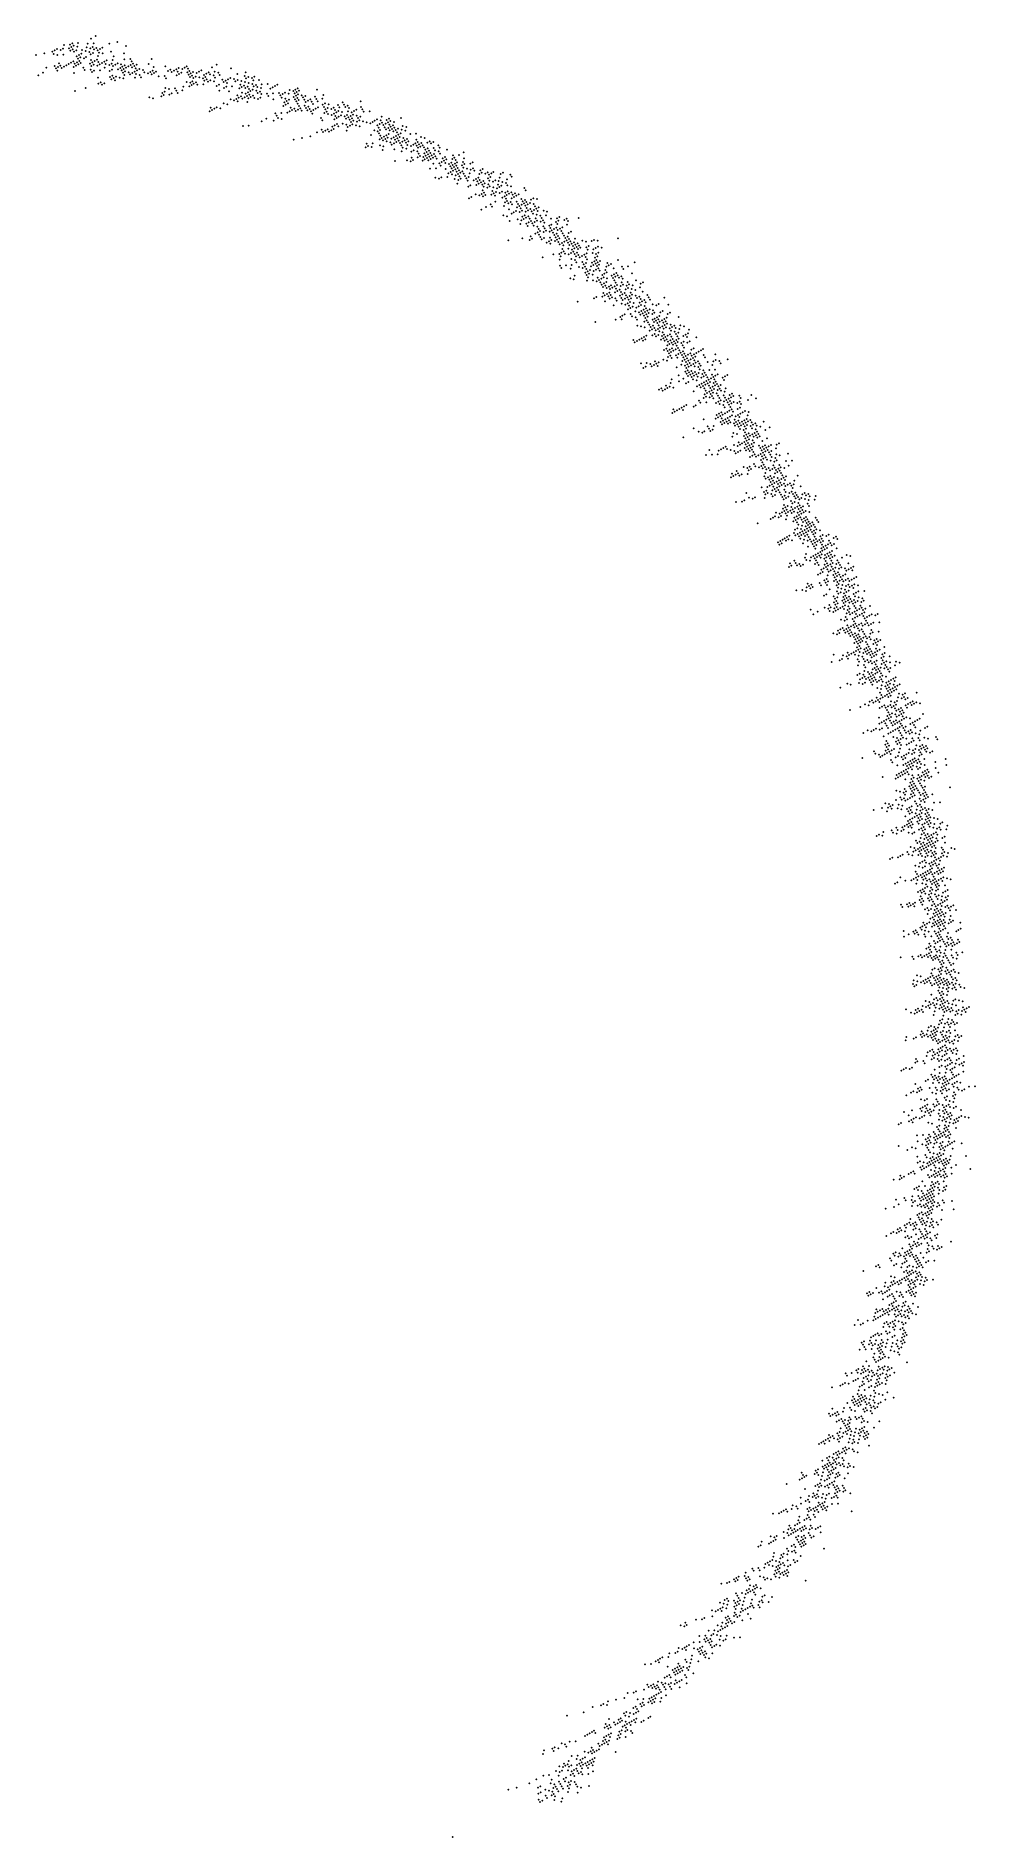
# Model space of a CAD drawing. Extents: x 0.1015 to 0.1368, y 0.0266 to 0.0942.
import ezdxf

# ---------------------------------------------------------------- set-up
doc = ezdxf.new("R2010")
doc.units = 0
doc.header["$MEASUREMENT"] = 0
doc.layers.get('0').update_dxf_attribs({"linetype": 'CONTINUOUS'})

msp = doc.modelspace()

# ---------------------------------------------------------------- linework, layer by layer
at = {"color": 253}
for p in [(0.103523, 0.094136, -0.0421), (0.103697, 0.094236, -0.0411), (0.101455, 0.093519, -0.05), (0.101764, 0.093583, -0.051), (0.102074, 0.093646, -0.0529), (0.102124, 0.093559, -0.0607), (0.102161, 0.093696, -0.048), (0.102247, 0.093746, -0.0451), (0.102261, 0.093523, -0.0647), (0.102384, 0.093709, -0.0519), (0.102384, 0.093709, -0.0558), (0.102471, 0.093759, -0.049), (0.102484, 0.093536, -0.0676), (0.102507, 0.093896, -0.0431), (0.102694, 0.093773, -0.0597), (0.10273, 0.093909, -0.047), (0.102744, 0.093686, -0.0617), (0.10278, 0.093823, -0.0539), (0.102817, 0.093959, -0.0441), (0.10283, 0.093736, -0.0636), (0.10283, 0.093736, -0.0666), (0.102867, 0.093873, -0.0548), (0.10288, 0.09365, -0.0656), (0.102967, 0.0937, -0.0705), (0.10298, 0.093476, -0.0862), (0.10298, 0.093476, -0.0872), (0.103004, 0.093836, -0.0568), (0.103004, 0.093836, -0.0587), (0.10303, 0.09339, -0.0921), (0.10304, 0.093973, -0.046), (0.103067, 0.093526, -0.0813), (0.103117, 0.09344, -0.0881), (0.103154, 0.093576, -0.0773), (0.10319, 0.093713, -0.0685), (0.103254, 0.093403, -0.095), (0.103254, 0.093403, -0.0979), (0.103327, 0.093676, -0.0764), (0.103327, 0.093676, -0.0783), (0.10334, 0.093453, -0.0186), (0.103363, 0.093813, -0.0695), (0.1034, 0.09395, -0.0577), (0.103463, 0.09364, -0.0822), (0.1035, 0.093776, -0.0734), (0.103513, 0.093553, -0.0901), (0.103587, 0.093826, -0.0724), (0.1036, 0.093603, -0.091), (0.103623, 0.093963, -0.0626), (0.103637, 0.09374, -0.0803), (0.103723, 0.09379, -0.0753), (0.103773, 0.093703, -0.0832), (0.103773, 0.093703, -0.0842), (0.103787, 0.09348, -0.1028), (0.103823, 0.093617, -0.093), (0.103823, 0.093617, -0.094), (0.10386, 0.093753, -0.0851), (0.103947, 0.093803, -0.0792), (0.10396, 0.09358, -0.0167), (0.104206, 0.093953, -0.0714), (0.10427, 0.093643, -0.0196), (0.10437, 0.09347, -0.0391), (0.104516, 0.094017, -0.0743), (0.104766, 0.093584, -0.0381), (0.10478, 0.09336, -0.0567), (0.104839, 0.093857, -0.0157), (0.105003, 0.093374, -0.0596), (0.105809, 0.093377, -0.0762), (0.101545, 0.092763, -0.1099), (0.101718, 0.092863, -0.1109), (0.101841, 0.09305, -0.0961), (0.102151, 0.093113, -0.0971), (0.102201, 0.093026, -0.0216), (0.102251, 0.09294, -0.1088), (0.102288, 0.093076, -0.0245), (0.102324, 0.093213, -0.0892), (0.102374, 0.093126, -0.1049), (0.102424, 0.09304, -0.0255), (0.102424, 0.09304, -0.0323), (0.102424, 0.09304, -0.1069), (0.102511, 0.09309, -0.0226), (0.102511, 0.09309, -0.0235), (0.102597, 0.09314, -0.0265), (0.102684, 0.09319, -0.1019), (0.102684, 0.09319, -0.1059), (0.102771, 0.09324, -0.1009), (0.102857, 0.09329, -0.099), (0.102871, 0.093067, -0.0314), (0.102884, 0.092843, -0.0509), (0.102907, 0.093203, -0.1039), (0.102957, 0.093117, -0.0333), (0.102994, 0.093253, -0.0999), (0.103044, 0.093167, -0.0274), (0.10308, 0.093303, -0.0177), (0.10308, 0.093303, -0.0206), (0.10313, 0.093217, -0.0284), (0.10313, 0.093217, -0.1078), (0.10323, 0.093043, -0.0489), (0.10328, 0.092957, -0.0499), (0.10349, 0.093193, -0.0401), (0.103504, 0.09297, -0.0538), (0.103527, 0.09333, -0.0294), (0.103527, 0.09333, -0.0304), (0.10354, 0.093107, -0.0479), (0.103554, 0.092884, -0.0656), (0.103577, 0.093243, -0.0362), (0.103627, 0.093157, -0.0431), (0.10364, 0.092934, -0.0616), (0.103663, 0.093293, -0.0352), (0.10375, 0.093343, -0.0343), (0.103763, 0.09312, -0.0519), (0.1038, 0.093257, -0.0372), (0.10385, 0.09317, -0.046), (0.10385, 0.09317, -0.047), (0.103863, 0.092947, -0.0665), (0.103937, 0.09322, -0.044), (0.104023, 0.09327, -0.0421), (0.104037, 0.093047, -0.0587), (0.104073, 0.093184, -0.0528), (0.10411, 0.09332, -0.0411), (0.10421, 0.093147, -0.0548), (0.104223, 0.092924, -0.0783), (0.104237, 0.092701, -0.091), (0.104297, 0.093197, -0.0577), (0.10431, 0.092974, -0.0714), (0.104323, 0.092751, -0.09), (0.104333, 0.093334, -0.045), (0.104347, 0.09311, -0.0626), (0.104433, 0.09316, -0.0606), (0.10446, 0.092714, -0.0939), (0.10452, 0.09321, -0.0557), (0.104533, 0.092987, -0.0724), (0.10462, 0.093037, -0.0704), (0.104656, 0.093174, -0.0645), (0.10467, 0.092951, -0.0831), (0.104706, 0.093087, -0.0694), (0.10472, 0.092864, -0.088), (0.104756, 0.093001, -0.0792), (0.10477, 0.092777, -0.1008), (0.104793, 0.093137, -0.0675), (0.104793, 0.093137, -0.0684), (0.104806, 0.092914, -0.0861), (0.104843, 0.093051, -0.0802), (0.10493, 0.093101, -0.0753), (0.104943, 0.092877, -0.0949), (0.104993, 0.092791, -0.0186), (0.104993, 0.092791, -0.0998), (0.105016, 0.093151, -0.0743), (0.105053, 0.093287, -0.0635), (0.105066, 0.093064, -0.0841), (0.10508, 0.092841, -0.0196), (0.105103, 0.093201, -0.0733), (0.105153, 0.093114, -0.0811), (0.105153, 0.093114, -0.0821), (0.105166, 0.092891, -0.0988), (0.105203, 0.093027, -0.0851), (0.105216, 0.092804, -0.0206), (0.105239, 0.093164, -0.0772), (0.105253, 0.092941, -0.0919), (0.105253, 0.092941, -0.0929), (0.105339, 0.092991, -0.0958), (0.105353, 0.092767, -0.0274), (0.105476, 0.092954, -0.0147), (0.105526, 0.092867, -0.0254), (0.105663, 0.092831, -0.0303), (0.105686, 0.093191, -0.087), (0.105749, 0.092881, -0.0244), (0.105799, 0.092794, -0.0332), (0.105836, 0.092931, -0.0215), (0.105836, 0.092931, -0.0264), (0.105872, 0.093067, -0.0968), (0.105872, 0.093067, -0.0977), (0.105886, 0.092844, -0.0342), (0.105972, 0.092894, -0.0293), (0.105972, 0.092894, -0.0322), (0.106072, 0.092721, -0.0498), (0.106319, 0.093094, -0.0225), (0.106319, 0.093094, -0.0235), (0.106419, 0.092921, -0.0352), (0.106505, 0.092971, -0.0361), (0.106555, 0.092884, -0.041), (0.106642, 0.092934, -0.0439), (0.106742, 0.092761, -0.0595), (0.106815, 0.093034, -0.039), (0.106829, 0.092811, -0.0547), (0.106915, 0.092861, -0.0527), (0.106915, 0.092861, -0.0566), (0.106952, 0.092998, -0.0468), (0.107125, 0.093098, -0.0381), (0.107138, 0.092875, -0.0537), (0.107188, 0.092788, -0.0634), (0.107225, 0.092925, -0.0517), (0.107238, 0.092701, -0.0703), (0.107238, 0.092701, -0.0712), (0.107275, 0.092838, -0.0605), (0.107325, 0.092751, -0.0673), (0.107325, 0.092751, -0.0683), (0.107325, 0.092751, -0.0722), (0.107325, 0.092751, -0.0742), (0.107362, 0.092888, -0.0624), (0.107462, 0.092715, -0.0732), (0.107498, 0.092851, -0.0663), (0.107498, 0.092851, -0.0693), (0.107585, 0.092901, -0.0654), (0.107771, 0.092778, -0.081), (0.107821, 0.092692, -0.0859), (0.107858, 0.092828, -0.0751), (0.107945, 0.092878, -0.0761), (0.107995, 0.092792, -0.078), (0.108068, 0.093065, -0.0585), (0.108131, 0.092755, -0.0839), (0.108168, 0.092892, -0.079), (0.108241, 0.093165, -0.0575), (0.108304, 0.092855, -0.0819), (0.108354, 0.092768, -0.0868), (0.108787, 0.093018, -0.0829), (0.102924, 0.092174, -0.1078), (0.103321, 0.092287, -0.1048), (0.103321, 0.092287, -0.1088), (0.10379, 0.092674, -0.0891), (0.103804, 0.092451, -0.0157), (0.10389, 0.092501, -0.1018), (0.10394, 0.092414, -0.1067), (0.104027, 0.092464, -0.1097), (0.104287, 0.092614, -0.0167), (0.104287, 0.092614, -0.1057), (0.104373, 0.092664, -0.1028), (0.104423, 0.092577, -0.1038), (0.104597, 0.092677, -0.0176), (0.104733, 0.092641, -0.1106), (0.10518, 0.092667, -0.0284), (0.105403, 0.092681, -0.0313), (0.106249, 0.092015, -0.1085), (0.106286, 0.092151, -0.0147), (0.106322, 0.092288, -0.0889), (0.106346, 0.092648, -0.0556), (0.106459, 0.092251, -0.0899), (0.106472, 0.092028, -0.1095), (0.106559, 0.092078, -0.1046), (0.106559, 0.092078, -0.1065), (0.106732, 0.092178, -0.1016), (0.106955, 0.092192, -0.1055), (0.106992, 0.092328, -0.0937), (0.106992, 0.092328, -0.0996), (0.107115, 0.092515, -0.0849), (0.107215, 0.092342, -0.0986), (0.107252, 0.092478, -0.0927), (0.107302, 0.092392, -0.0947), (0.107302, 0.092392, -0.1006), (0.107338, 0.092528, -0.0918), (0.107375, 0.092665, -0.0771), (0.107388, 0.092442, -0.0195), (0.107475, 0.092492, -0.0908), (0.107598, 0.092678, -0.08), (0.107735, 0.092642, -0.0878), (0.107785, 0.092555, -0.0976), (0.107871, 0.092605, -0.0956), (0.107921, 0.092518, -0.0966), (0.109137, 0.092412, -0.0545), (0.105716, 0.091938, -0.1027), (0.105853, 0.091901, -0.1036), (0.106163, 0.091965, -0.1075), (0.108645, 0.091666, -0.1034), (0.109041, 0.091779, -0.1063), (0.115744, 0.090569, -0.1028), (0.132112, 0.038819, -0.0138), (0.131076, 0.037413, -0.0138), (0.130387, 0.036207, -0.0138), (0.124744, 0.03318, -0.1076), (0.124831, 0.03323, -0.1037), (0.124831, 0.03323, -0.1086), (0.124918, 0.03328, -0.1047), (0.125004, 0.03333, -0.1017), (0.125227, 0.033344, -0.1066), (0.12561, 0.03368, -0.0149), (0.124571, 0.03308, -0.1096), (0.125491, 0.032687, -0.088), (0.125577, 0.032737, -0.0851), (0.12601, 0.032987, -0.0743), (0.123572, 0.031811, -0.1058), (0.123695, 0.031997, -0.0149), (0.123919, 0.032011, -0.096), (0.123919, 0.032011, -0.1009), (0.124315, 0.032124, -0.0999), (0.124575, 0.032274, -0.0988), (0.124661, 0.032324, -0.0979), (0.124775, 0.031928, -0.05), (0.124835, 0.032424, -0.0929), (0.124898, 0.032114, -0.0363), (0.124961, 0.031804, -0.0578), (0.125135, 0.031904, -0.0529), (0.125331, 0.032364, -0.0285), (0.125344, 0.032141, -0.0392), (0.125554, 0.032378, -0.0334), (0.121417, 0.031144, -0.108), (0.122037, 0.03127, -0.1089), (0.122383, 0.03147, -0.1039), (0.122383, 0.03147, -0.1069), (0.122693, 0.031534, -0.1098), (0.122779, 0.031584, -0.1049), (0.122916, 0.031547, -0.1108), (0.122953, 0.031684, -0.1029), (0.123262, 0.031747, -0.1019), (0.123612, 0.031141, -0.0744), (0.123649, 0.031278, -0.0695), (0.123786, 0.031241, -0.0715), (0.123922, 0.031204, -0.0774), (0.123922, 0.031204, -0.0793), (0.124009, 0.031254, -0.0764), (0.124045, 0.031391, -0.0725), (0.124095, 0.031304, -0.0734), (0.124219, 0.031491, -0.0685), (0.124255, 0.031628, -0.0588), (0.124305, 0.031541, -0.0607), (0.124615, 0.031604, -0.0636), (0.124615, 0.031604, -0.0666), (0.122263, 0.030478, -0.0159), (0.12235, 0.030528, -0.0931), (0.12235, 0.030528, -0.0941), (0.122437, 0.030578, -0.0922), (0.122437, 0.030578, -0.0951), (0.122487, 0.030491, -0.0971), (0.122833, 0.030691, -0.0149), (0.12287, 0.030828, -0.0843), (0.12292, 0.030741, -0.0872), (0.12297, 0.030654, -0.0961), (0.122993, 0.031014, -0.0755), (0.123006, 0.030791, -0.0902), (0.123006, 0.030791, -0.0911), (0.123056, 0.030704, -0.0178), (0.123056, 0.030704, -0.0188), (0.12307, 0.030481, -0.0412), (0.123179, 0.030891, -0.0833), (0.123229, 0.030804, -0.0168), (0.123316, 0.030854, -0.0892), (0.123353, 0.030991, -0.0803), (0.123353, 0.030991, -0.0852), (0.123379, 0.030544, -0.0422), (0.123403, 0.030904, -0.0862), (0.123429, 0.030458, -0.0461), (0.123439, 0.031041, -0.0784), (0.123439, 0.031041, -0.0813), (0.123466, 0.030594, -0.0363), (0.123489, 0.030954, -0.0882), (0.123503, 0.030731, -0.0324), (0.123589, 0.030781, -0.0227), (0.123603, 0.030558, -0.0432), (0.123626, 0.030918, -0.0197), (0.123639, 0.030694, -0.0315), (0.123639, 0.030694, -0.0354), (0.123676, 0.030831, -0.0246), (0.123689, 0.030608, -0.0441), (0.123749, 0.031104, -0.0823), (0.123762, 0.030881, -0.0236), (0.123812, 0.030794, -0.0334), (0.123812, 0.030794, -0.0344), (0.123826, 0.030571, -0.0451), (0.123849, 0.030931, -0.0256), (0.123876, 0.030485, -0.0578), (0.123936, 0.030981, -0.0217), (0.123986, 0.030894, -0.0305), (0.124022, 0.031031, -0.0207), (0.124209, 0.030908, -0.0285), (0.124295, 0.030958, -0.0275), (0.124469, 0.031058, -0.0295), (0.124555, 0.031108, -0.0266), (0.120554, 0.029837, -0.1031), (0.120554, 0.029837, -0.1041), (0.120864, 0.029901, -0.1061), (0.120914, 0.029814, -0.111), (0.120951, 0.029951, -0.1051), (0.121087, 0.029914, -0.108), (0.121211, 0.030101, -0.1001), (0.121347, 0.030064, -0.107), (0.121397, 0.029978, -0.1099), (0.12152, 0.030164, -0.1011), (0.121744, 0.030178, -0.102), (0.12208, 0.029794, -0.0677), (0.12208, 0.029794, -0.0687), (0.12209, 0.030378, -0.0991), (0.122177, 0.030428, -0.0981), (0.122303, 0.029808, -0.0696), (0.122303, 0.029808, -0.0726), (0.12234, 0.029944, -0.0598), (0.12239, 0.029858, -0.0706), (0.12244, 0.029771, -0.0765), (0.122527, 0.029821, -0.0775), (0.1226, 0.030094, -0.0549), (0.122613, 0.029871, -0.0716), (0.12265, 0.030008, -0.0637), (0.122737, 0.030058, -0.0627), (0.122773, 0.030194, -0.051), (0.12281, 0.030331, -0.0403), (0.122823, 0.030108, -0.0559), (0.12286, 0.030244, -0.0539), (0.122896, 0.030381, -0.0373), (0.122896, 0.030381, -0.0383), (0.12291, 0.030158, -0.0608), (0.12296, 0.030071, -0.0667), (0.122983, 0.030431, -0.0393), (0.122996, 0.030208, -0.052), (0.123033, 0.030344, -0.0471), (0.123033, 0.030344, -0.0481), (0.123033, 0.030344, -0.049), (0.123246, 0.029775, -0.0149), (0.123306, 0.030271, -0.0617), (0.123343, 0.030408, -0.05), (0.123343, 0.030408, -0.0529), (0.123393, 0.030321, -0.0569), (0.123616, 0.030335, -0.0588), (0.120518, 0.029701, -0.109), (0.121128, 0.029244, -0.0815), (0.121128, 0.029244, -0.0844), (0.121264, 0.029208, -0.0913), (0.121264, 0.029208, -0.0923), (0.121301, 0.029344, -0.0795), (0.121351, 0.029258, -0.0873), (0.121351, 0.029258, -0.0903), (0.121437, 0.029308, -0.0864), (0.121437, 0.029308, -0.0893), (0.121474, 0.029444, -0.0785), (0.121487, 0.029221, -0.0942), (0.121574, 0.029271, -0.0932), (0.121597, 0.029631, -0.0648), (0.121674, 0.029098, -0.0315), (0.121784, 0.029508, -0.0804), (0.121797, 0.029285, -0.0217), (0.12182, 0.029644, -0.0657), (0.121884, 0.029335, -0.0159), (0.12192, 0.029471, -0.0824), (0.121934, 0.029248, -0.0246), (0.121934, 0.029248, -0.1001), (0.12197, 0.029385, -0.0168), (0.121984, 0.029161, -0.0344), (0.121984, 0.029161, -0.0364), (0.122007, 0.029521, -0.0853), (0.122007, 0.029521, -0.0883), (0.12202, 0.029298, -0.0276), (0.122094, 0.029571, -0.0834), (0.122107, 0.029348, -0.0227), (0.122107, 0.029348, -0.0266), (0.122194, 0.029398, -0.0207), (0.122207, 0.029175, -0.0373), (0.122207, 0.029175, -0.0403), (0.122217, 0.029758, -0.0736), (0.122244, 0.029311, -0.0256), (0.122244, 0.029311, -0.0286), (0.122244, 0.029311, -0.0305), (0.12228, 0.029448, -0.0178), (0.12233, 0.029361, -0.0295), (0.122353, 0.029721, -0.0745), (0.122353, 0.029721, -0.0755), (0.122367, 0.029498, -0.0198), (0.12238, 0.029275, -0.0393), (0.122417, 0.029411, -0.0237), (0.122453, 0.029548, -0.0188), (0.122453, 0.029548, -0.0971), (0.120325, 0.028435, -0.0462), (0.120412, 0.028485, -0.0472), (0.120521, 0.028894, -0.0953), (0.120745, 0.028908, -0.0992), (0.120808, 0.028598, -0.0482), (0.120845, 0.028735, -0.0354), (0.120908, 0.028425, -0.0678), (0.120945, 0.028561, -0.054), (0.120995, 0.028475, -0.0638), (0.121004, 0.029058, -0.0962), (0.121104, 0.028885, -0.0325), (0.121118, 0.028661, -0.053), (0.121168, 0.028575, -0.0609), (0.121218, 0.028488, -0.0648), (0.121228, 0.029071, -0.0982), (0.121291, 0.028761, -0.0452), (0.121341, 0.028675, -0.057), (0.121378, 0.028811, -0.0491), (0.121441, 0.028502, -0.0726), (0.121478, 0.028638, -0.0589), (0.121491, 0.028415, -0.0824), (0.121528, 0.028552, -0.0687), (0.121551, 0.028911, -0.0442), (0.121564, 0.028688, -0.056), (0.121587, 0.029048, -0.0335), (0.121637, 0.028961, -0.0413), (0.121687, 0.028875, -0.0501), (0.121701, 0.028652, -0.0657), (0.121701, 0.028652, -0.0667), (0.121751, 0.028565, -0.0697), (0.121751, 0.028565, -0.0775), (0.121801, 0.028478, -0.0785), (0.121811, 0.029061, -0.0383), (0.121861, 0.028975, -0.0432), (0.121937, 0.028442, -0.0834), (0.121947, 0.029025, -0.0422), (0.121997, 0.028938, -0.051), (0.12222, 0.028952, -0.055), (0.12222, 0.028952, -0.0579), (0.122394, 0.029052, -0.052), (0.120338, 0.028211, -0.0629), (0.120352, 0.027988, -0.0815), (0.120425, 0.028261, -0.0619), (0.120598, 0.028361, -0.0599), (0.120612, 0.028138, -0.0805), (0.120662, 0.028052, -0.0845), (0.120735, 0.028325, -0.0707), (0.120871, 0.028288, -0.0756), (0.120921, 0.028202, -0.0795), (0.121045, 0.028388, -0.0717), (0.121095, 0.028302, -0.0746), (0.121268, 0.028402, -0.0736), (0.121268, 0.028402, -0.0766)]:
    msp.add_point(p, dxfattribs=at)
at = {"color": 254}
for p in [(0.106296, 0.092734, -0.0508), (0.106555, 0.092884, -0.042), (0.106729, 0.092984, -0.0429), (0.106779, 0.092898, -0.0449), (0.106779, 0.092898, -0.0478), (0.106779, 0.092898, -0.0488), (0.106815, 0.093034, -0.0371), (0.107038, 0.093048, -0.04), (0.107175, 0.093011, -0.0459), (0.107362, 0.092888, -0.0644), (0.107671, 0.092951, -0.0614), (0.109024, 0.092809, -0.0263), (0.109297, 0.092735, -0.0351), (0.109297, 0.092735, -0.036), (0.109334, 0.092872, -0.0273), (0.109434, 0.092699, -0.0409), (0.109657, 0.092712, -0.0477), (0.106199, 0.092101, -0.0157), (0.106682, 0.092265, -0.0186), (0.106782, 0.092092, -0.1104), (0.107388, 0.092442, -0.0205), (0.107388, 0.092442, -0.0215), (0.107525, 0.092405, -0.0244), (0.107748, 0.092418, -0.0234), (0.108008, 0.092568, -0.0224), (0.108145, 0.092532, -0.0254), (0.108145, 0.092532, -0.0293), (0.108181, 0.092668, -0.0166), (0.108181, 0.092668, -0.0176), (0.108245, 0.092359, -0.039), (0.108331, 0.092409, -0.04), (0.108345, 0.092185, -0.0526), (0.108454, 0.092595, -0.0283), (0.108504, 0.092509, -0.0312), (0.108518, 0.092285, -0.0517), (0.108591, 0.092559, -0.0322), (0.108604, 0.092335, -0.0507), (0.108604, 0.092335, -0.0536), (0.108641, 0.092472, -0.037), (0.108678, 0.092609, -0.0331), (0.108678, 0.092609, -0.0341), (0.108704, 0.092162, -0.0663), (0.108704, 0.092162, -0.0672), (0.108764, 0.092659, -0.0302), (0.108828, 0.092349, -0.0555), (0.108828, 0.092349, -0.0585), (0.108901, 0.092622, -0.038), (0.108951, 0.092535, -0.0429), (0.108951, 0.092535, -0.0458), (0.109037, 0.092585, -0.0419), (0.109101, 0.092276, -0.0623), (0.109101, 0.092276, -0.0653), (0.109174, 0.092549, -0.0497), (0.109187, 0.092326, -0.0594), (0.109201, 0.092102, -0.0799), (0.109274, 0.092376, -0.0643), (0.109311, 0.092512, -0.0487), (0.109324, 0.092289, -0.0721), (0.109337, 0.092066, -0.0887), (0.109347, 0.092649, -0.0448), (0.109411, 0.092339, -0.0633), (0.109411, 0.092339, -0.0682), (0.109411, 0.092339, -0.0692), (0.109424, 0.092116, -0.0848), (0.109447, 0.092476, -0.0565), (0.109461, 0.092252, -0.0731), (0.109461, 0.092252, -0.074), (0.109461, 0.092252, -0.075), (0.109474, 0.092029, -0.0146), (0.109474, 0.092029, -0.0926), (0.109511, 0.092166, -0.0809), (0.10957, 0.092662, -0.0438), (0.10957, 0.092662, -0.0467), (0.109584, 0.092439, -0.0613), (0.109597, 0.092216, -0.0779), (0.10962, 0.092576, -0.0574), (0.109634, 0.092352, -0.0711), (0.10972, 0.092402, -0.0701), (0.109734, 0.092179, -0.0828), (0.109734, 0.092179, -0.0838), (0.10977, 0.092316, -0.0789), (0.109784, 0.092093, -0.0935), (0.109784, 0.092093, -0.0974), (0.109844, 0.092589, -0.0604), (0.10987, 0.092143, -0.0945), (0.109907, 0.092279, -0.0818), (0.10992, 0.092056, -0.0263), (0.109944, 0.092416, -0.0769), (0.110144, 0.092069, -0.0243), (0.110144, 0.092069, -0.0253), (0.110167, 0.092429, -0.0759), (0.110267, 0.092256, -0.0896), (0.110353, 0.092306, -0.0906), (0.110367, 0.092083, -0.0273), (0.110367, 0.092083, -0.0282), (0.11044, 0.092356, -0.0867), (0.110527, 0.092406, -0.0876), (0.11059, 0.092096, -0.0341), (0.11059, 0.092096, -0.035), (0.11064, 0.09201, -0.0389), (0.11064, 0.09201, -0.0428), (0.110727, 0.09206, -0.0418), (0.110813, 0.09211, -0.0399), (0.11095, 0.092073, -0.0457), (0.110986, 0.09221, -0.0331), (0.110986, 0.09221, -0.036), (0.111123, 0.092173, -0.037), (0.111173, 0.092086, -0.0476), (0.11121, 0.092223, -0.0408), (0.11126, 0.092136, -0.0438), (0.111296, 0.092273, -0.0379), (0.11131, 0.09205, -0.0486), (0.11131, 0.09205, -0.0544), (0.111346, 0.092186, -0.0467), (0.111446, 0.092013, -0.0564), (0.112016, 0.092227, -0.0573), (0.112252, 0.092017, -0.0787), (0.107988, 0.091402, -0.1084), (0.108025, 0.091539, -0.1025), (0.108075, 0.091452, -0.1074), (0.108075, 0.091452, -0.1093), (0.108162, 0.091502, -0.1054), (0.108248, 0.091552, -0.1044), (0.108385, 0.091516, -0.1103), (0.108508, 0.091702, -0.1015), (0.108768, 0.091852, -0.0176), (0.108904, 0.091816, -0.0205), (0.108904, 0.091816, -0.0995), (0.108991, 0.091866, -0.0985), (0.109028, 0.092002, -0.0858), (0.109078, 0.091916, -0.0185), (0.109164, 0.091966, -0.0156), (0.109164, 0.091966, -0.0916), (0.109214, 0.091879, -0.0195), (0.109214, 0.091879, -0.0965), (0.109301, 0.091929, -0.1004), (0.109387, 0.091979, -0.0955), (0.109401, 0.091756, -0.1112), (0.109437, 0.091893, -0.0224), (0.109524, 0.091943, -0.0214), (0.109524, 0.091943, -0.0234), (0.109611, 0.091993, -0.0166), (0.109661, 0.091906, -0.0292), (0.109797, 0.091869, -0.0312), (0.109884, 0.091919, -0.0302), (0.110194, 0.091983, -0.0321), (0.11038, 0.09186, -0.0506), (0.11068, 0.09134, -0.0954), (0.11069, 0.091923, -0.0447), (0.11069, 0.091923, -0.0496), (0.110753, 0.091613, -0.073), (0.11079, 0.09175, -0.0681), (0.110827, 0.091886, -0.0516), (0.110827, 0.091886, -0.0554), (0.11084, 0.091663, -0.072), (0.110877, 0.0918, -0.0632), (0.110903, 0.091353, -0.1003), (0.110927, 0.091713, -0.0671), (0.110927, 0.091713, -0.07), (0.110963, 0.09185, -0.0593), (0.110963, 0.09185, -0.0613), (0.11099, 0.091403, -0.0944), (0.111027, 0.09154, -0.0876), (0.111027, 0.09154, -0.0886), (0.111077, 0.091453, -0.0156), (0.111136, 0.09195, -0.0525), (0.111136, 0.09195, -0.0583), (0.111136, 0.09195, -0.0603), (0.111163, 0.091503, -0.0915), (0.111186, 0.091863, -0.0622), (0.111213, 0.091417, -0.0185), (0.111213, 0.091417, -0.0195), (0.111223, 0.092, -0.0535), (0.111236, 0.091777, -0.0691), (0.111236, 0.091777, -0.0769), (0.111273, 0.091913, -0.0642), (0.111286, 0.09169, -0.0807), (0.1113, 0.091467, -0.0964), (0.111323, 0.091827, -0.071), (0.111336, 0.091603, -0.0866), (0.111386, 0.091517, -0.0175), (0.111386, 0.091517, -0.0983), (0.111436, 0.09143, -0.0204), (0.111496, 0.091927, -0.0651), (0.111546, 0.09184, -0.0739), (0.11156, 0.091617, -0.0934), (0.111583, 0.091977, -0.0661), (0.111596, 0.091753, -0.0778), (0.111596, 0.091753, -0.0836), (0.111596, 0.091753, -0.0856), (0.11161, 0.09153, -0.0165), (0.11161, 0.09153, -0.0973), (0.11166, 0.091444, -0.0253), (0.11166, 0.091444, -0.0311), (0.111683, 0.091803, -0.0797), (0.111696, 0.09158, -0.0924), (0.111696, 0.09158, -0.0993), (0.111746, 0.091494, -0.0214), (0.111769, 0.091853, -0.0758), (0.111796, 0.091407, -0.0321), (0.111819, 0.091767, -0.0846), (0.111869, 0.09168, -0.0905), (0.111883, 0.091457, -0.0272), (0.111943, 0.091953, -0.0749), (0.111969, 0.091507, -0.0262), (0.111993, 0.091867, -0.0817), (0.112043, 0.09178, -0.0895), (0.112056, 0.091557, -0.0243), (0.112216, 0.09188, -0.0826), (0.112229, 0.091657, -0.0233), (0.112279, 0.09157, -0.0301), (0.112293, 0.091347, -0.0457), (0.112316, 0.091707, -0.0224), (0.112329, 0.091484, -0.0369), (0.112379, 0.091397, -0.0505), (0.112416, 0.091534, -0.033), (0.112416, 0.091534, -0.034), (0.112452, 0.09167, -0.0282), (0.112552, 0.091497, -0.0389), (0.112639, 0.091547, -0.0398), (0.112639, 0.091547, -0.0418), (0.112689, 0.091461, -0.0447), (0.112689, 0.091461, -0.0495), (0.112739, 0.091374, -0.0534), (0.112812, 0.091647, -0.035), (0.112826, 0.091424, -0.0554), (0.112862, 0.091561, -0.0408), (0.112862, 0.091561, -0.0427), (0.112962, 0.091387, -0.0573), (0.112985, 0.091747, -0.0291), (0.113035, 0.091661, -0.0359), (0.113085, 0.091574, -0.0466), (0.113085, 0.091574, -0.0485), (0.113172, 0.091624, -0.0476), (0.113185, 0.091401, -0.0612), (0.113222, 0.091537, -0.0544), (0.113322, 0.091364, -0.0699), (0.113409, 0.091414, -0.065), (0.113495, 0.091464, -0.068), (0.113655, 0.091787, -0.0437), (0.113668, 0.091564, -0.0602), (0.113718, 0.091478, -0.0689), (0.113768, 0.091391, -0.0806), (0.113992, 0.091404, -0.0815), (0.109231, 0.09085, -0.1044), (0.109454, 0.090863, -0.1053), (0.109454, 0.090863, -0.1063), (0.109454, 0.090863, -0.1073), (0.109937, 0.091027, -0.1033), (0.109937, 0.091027, -0.1082), (0.110111, 0.091127, -0.1023), (0.110384, 0.091053, -0.1092), (0.110457, 0.091327, -0.0146), (0.110507, 0.09124, -0.1013), (0.110557, 0.091153, -0.1101), (0.110694, 0.091117, -0.1111), (0.111846, 0.09132, -0.0379), (0.112169, 0.091161, -0.0583), (0.112169, 0.091161, -0.0593), (0.112196, 0.090714, -0.0992), (0.112219, 0.091074, -0.0671), (0.112333, 0.090678, -0.1021), (0.112419, 0.090728, -0.0146), (0.112429, 0.091311, -0.0515), (0.112429, 0.091311, -0.0525), (0.112556, 0.090691, -0.109), (0.112566, 0.091274, -0.0631), (0.112593, 0.090828, -0.0155), (0.112643, 0.090741, -0.1002), (0.112652, 0.091324, -0.0563), (0.112666, 0.091101, -0.0729), (0.112679, 0.090878, -0.0953), (0.112702, 0.091237, -0.0622), (0.112702, 0.091237, -0.0641), (0.112752, 0.091151, -0.0719), (0.112752, 0.091151, -0.0738), (0.112766, 0.090928, -0.0885), (0.112766, 0.090928, -0.0914), (0.112816, 0.090841, -0.0972), (0.112839, 0.091201, -0.0748), (0.112926, 0.091251, -0.066), (0.112989, 0.090941, -0.0923), (0.112989, 0.090941, -0.0962), (0.113062, 0.091214, -0.0758), (0.113112, 0.091128, -0.0797), (0.113126, 0.090904, -0.0194), (0.113139, 0.090681, -0.0359), (0.113149, 0.091264, -0.0709), (0.113176, 0.090818, -0.1099), (0.113199, 0.091178, -0.0787), (0.113249, 0.091091, -0.0855), (0.113249, 0.091091, -0.0894), (0.113249, 0.091091, -0.0904), (0.113262, 0.090868, -0.0252), (0.113285, 0.091228, -0.0767), (0.113299, 0.091004, -0.0165), (0.113299, 0.091004, -0.0943), (0.113335, 0.091141, -0.0835), (0.113349, 0.090918, -0.0184), (0.113349, 0.090918, -0.0204), (0.113372, 0.091278, -0.0777), (0.113385, 0.091054, -0.0933), (0.113485, 0.090881, -0.0262), (0.113485, 0.090881, -0.1108), (0.113509, 0.091241, -0.0825), (0.113522, 0.091018, -0.0214), (0.113559, 0.091154, -0.0874), (0.113609, 0.091068, -0.0175), (0.113622, 0.090845, -0.033), (0.113622, 0.090845, -0.0369), (0.113645, 0.091204, -0.0845), (0.113645, 0.091204, -0.0864), (0.113745, 0.091031, -0.0243), (0.113882, 0.090995, -0.0272), (0.114018, 0.090958, -0.0349), (0.114105, 0.091008, -0.0339), (0.114168, 0.090698, -0.0582), (0.114192, 0.091058, -0.0281), (0.114192, 0.091058, -0.032), (0.114278, 0.091108, -0.0233), (0.114278, 0.091108, -0.0291), (0.114292, 0.090885, -0.0456), (0.114305, 0.090662, -0.0611), (0.114342, 0.090798, -0.0533), (0.114378, 0.090935, -0.0398), (0.114378, 0.090935, -0.0427), (0.114392, 0.090712, -0.0601), (0.114392, 0.090712, -0.0621), (0.114415, 0.091071, -0.0301), (0.114451, 0.091208, -0.0223), (0.114465, 0.090985, -0.0417), (0.114515, 0.090898, -0.0504), (0.114565, 0.090812, -0.0553), (0.114601, 0.090948, -0.0446), (0.114601, 0.090948, -0.0495), (0.114615, 0.090725, -0.063), (0.114638, 0.091085, -0.0388), (0.114688, 0.090998, -0.0465), (0.114688, 0.090998, -0.0475), (0.114701, 0.090775, -0.0572), (0.114725, 0.091135, -0.031), (0.114725, 0.091135, -0.0378), (0.114738, 0.090912, -0.0524), (0.114738, 0.090912, -0.0543), (0.114751, 0.090688, -0.0737), (0.114775, 0.091048, -0.0407), (0.114788, 0.090825, -0.0591), (0.114838, 0.090738, -0.0669), (0.114875, 0.090875, -0.0562), (0.114911, 0.091012, -0.0485), (0.114911, 0.091012, -0.0514), (0.114925, 0.090788, -0.0659), (0.114975, 0.090702, -0.0708), (0.115061, 0.090752, -0.0727), (0.115171, 0.091162, -0.0436), (0.115198, 0.090715, -0.0747), (0.115235, 0.090852, -0.064), (0.115235, 0.090852, -0.0649), (0.115235, 0.090852, -0.0679), (0.115335, 0.090679, -0.0815), (0.115335, 0.090679, -0.0824), (0.115335, 0.090679, -0.0863), (0.115371, 0.090815, -0.0756), (0.111144, 0.090337, -0.1052), (0.111453, 0.090401, -0.1042), (0.111763, 0.090464, -0.1061), (0.112023, 0.090614, -0.0983), (0.112023, 0.090614, -0.1012), (0.112246, 0.090628, -0.107), (0.112469, 0.090641, -0.1031), (0.112469, 0.090641, -0.108), (0.113849, 0.090052, -0.0981), (0.113849, 0.090052, -0.0991), (0.113885, 0.090188, -0.0146), (0.113885, 0.090188, -0.0155), (0.113935, 0.090102, -0.0971), (0.113935, 0.090102, -0.101), (0.114045, 0.090512, -0.0699), (0.114072, 0.090065, -0.1001), (0.114109, 0.090202, -0.0165), (0.114355, 0.090575, -0.0689), (0.114368, 0.090352, -0.0913), (0.114382, 0.090129, -0.102), (0.114405, 0.090488, -0.0796), (0.114455, 0.090402, -0.0844), (0.114505, 0.090315, -0.0903), (0.114518, 0.090092, -0.032), (0.114542, 0.090452, -0.0835), (0.114542, 0.090452, -0.0854), (0.114592, 0.090365, -0.0174), (0.114592, 0.090365, -0.0932), (0.114628, 0.090502, -0.0805), (0.114642, 0.090279, -0.0961), (0.114678, 0.090415, -0.0883), (0.114715, 0.090552, -0.0786), (0.114778, 0.090242, -0.0252), (0.114815, 0.090379, -0.0184), (0.114828, 0.090155, -0.0368), (0.114888, 0.090652, -0.0718), (0.114888, 0.090652, -0.0766), (0.114901, 0.090429, -0.0922), (0.114915, 0.090205, -0.0349), (0.114928, 0.089982, -0.0485), (0.114951, 0.090342, -0.0213), (0.114951, 0.090342, -0.0262), (0.114988, 0.090479, -0.0941), (0.115001, 0.090255, -0.031), (0.115025, 0.090615, -0.0776), (0.115038, 0.090392, -0.0194), (0.115038, 0.090392, -0.0242), (0.115075, 0.090529, -0.0893), (0.115088, 0.090305, -0.0271), (0.115125, 0.090442, -0.0203), (0.115138, 0.090219, -0.0359), (0.115138, 0.090219, -0.0378), (0.115161, 0.090579, -0.0873), (0.115188, 0.090132, -0.0417), (0.115225, 0.090269, -0.0329), (0.115238, 0.090046, -0.0514), (0.115261, 0.090405, -0.0281), (0.115311, 0.090319, -0.03), (0.115311, 0.090319, -0.0339), (0.115361, 0.090232, -0.0426), (0.115375, 0.090009, -0.0562), (0.115375, 0.090009, -0.0591), (0.115398, 0.090369, -0.0291), (0.115411, 0.090146, -0.0455), (0.115411, 0.090146, -0.0475), (0.115411, 0.090146, -0.0494), (0.115448, 0.090282, -0.0397), (0.115521, 0.090555, -0.0951), (0.115548, 0.090109, -0.0572), (0.115635, 0.090159, -0.0504), (0.115721, 0.090209, -0.0465), (0.115744, 0.090569, -0.0223), (0.115744, 0.090569, -0.0232), (0.115758, 0.090346, -0.0436), (0.115771, 0.090122, -0.0552), (0.115808, 0.090259, -0.0523), (0.115821, 0.090036, -0.0678), (0.115821, 0.090036, -0.0688), (0.115858, 0.090172, -0.0601), (0.115908, 0.090086, -0.0639), (0.115931, 0.090446, -0.0387), (0.115944, 0.090222, -0.0542), (0.115994, 0.090136, -0.061), (0.116044, 0.090049, -0.0707), (0.116044, 0.090049, -0.0717), (0.116068, 0.090409, -0.0445), (0.116168, 0.090236, -0.062), (0.116181, 0.090012, -0.0775), (0.116254, 0.090286, -0.0533), (0.116304, 0.090199, -0.063), (0.116304, 0.090199, -0.0649), (0.116391, 0.090249, -0.0659), (0.116404, 0.090026, -0.0785), (0.116404, 0.090026, -0.0814), (0.116577, 0.090126, -0.0756), (0.116577, 0.090126, -0.0765), (0.116627, 0.090039, -0.0862), (0.114482, 0.089955, -0.0407), (0.114955, 0.089536, -0.0145), (0.115201, 0.089909, -0.0582), (0.115401, 0.089562, -0.099), (0.115538, 0.089526, -0.0999), (0.115561, 0.089886, -0.0737), (0.115575, 0.089662, -0.0155), (0.115575, 0.089662, -0.0174), (0.115625, 0.089576, -0.097), (0.115625, 0.089576, -0.098), (0.115625, 0.089576, -0.1009), (0.115648, 0.089936, -0.0669), (0.115648, 0.089936, -0.0698), (0.115648, 0.089936, -0.0727), (0.115785, 0.089899, -0.0746), (0.115798, 0.089676, -0.0165), (0.115835, 0.089812, -0.0795), (0.115885, 0.089726, -0.0184), (0.115885, 0.089726, -0.096), (0.115985, 0.089553, -0.0349), (0.116021, 0.089689, -0.095), (0.116058, 0.089826, -0.0843), (0.116058, 0.089826, -0.0911), (0.116071, 0.089603, -0.0271), (0.116094, 0.089962, -0.0804), (0.116108, 0.089739, -0.0232), (0.116144, 0.089876, -0.0824), (0.116144, 0.089876, -0.0834), (0.116144, 0.089876, -0.0902), (0.116158, 0.089653, -0.0261), (0.116194, 0.089789, -0.0203), (0.116208, 0.089566, -0.0339), (0.116231, 0.089926, -0.0853), (0.116244, 0.089703, -0.0242), (0.116281, 0.089839, -0.0892), (0.116294, 0.089616, -0.03), (0.116331, 0.089753, -0.0213), (0.116331, 0.089753, -0.0223), (0.116381, 0.089666, -0.031), (0.116381, 0.089666, -0.0329), (0.116394, 0.089443, -0.0455), (0.116418, 0.089803, -0.0194), (0.116418, 0.089803, -0.094), (0.116454, 0.089939, -0.0872), (0.116454, 0.089939, -0.0882), (0.116468, 0.089716, -0.0281), (0.116468, 0.089716, -0.029), (0.116468, 0.089716, -0.0319), (0.116518, 0.089629, -0.0358), (0.116518, 0.089629, -0.0368), (0.116591, 0.089903, -0.0921), (0.116618, 0.089456, -0.0503), (0.116641, 0.089816, -0.0252), (0.116641, 0.089816, -0.1018), (0.116668, 0.08937, -0.061), (0.116704, 0.089506, -0.0513), (0.116741, 0.089643, -0.0397), (0.116741, 0.089643, -0.0426), (0.116741, 0.089643, -0.0435), (0.116791, 0.089556, -0.0445), (0.116791, 0.089556, -0.0523), (0.116827, 0.089693, -0.0406), (0.116841, 0.08947, -0.0532), (0.116877, 0.089606, -0.0484), (0.116901, 0.089966, -0.093), (0.116977, 0.089433, -0.059), (0.117027, 0.089346, -0.0687), (0.117027, 0.089346, -0.0697), (0.117064, 0.089483, -0.0561), (0.117064, 0.089483, -0.0571), (0.117064, 0.089483, -0.06), (0.117101, 0.08962, -0.0474), (0.117101, 0.08962, -0.0493), (0.117101, 0.08962, -0.0542), (0.117114, 0.089396, -0.0649), (0.117137, 0.089756, -0.0377), (0.117164, 0.08931, -0.0746), (0.117164, 0.08931, -0.0755), (0.117187, 0.08967, -0.0464), (0.117201, 0.089446, -0.0668), (0.117237, 0.089583, -0.0581), (0.117251, 0.08936, -0.0716), (0.117287, 0.089496, -0.0678), (0.11736, 0.08977, -0.0416), (0.117474, 0.089373, -0.0736), (0.11751, 0.08951, -0.0658), (0.11751, 0.08951, -0.0706), (0.117534, 0.08987, -0.0387), (0.117547, 0.089646, -0.0551), (0.11756, 0.089423, -0.0784), (0.11756, 0.089423, -0.0794), (0.117784, 0.089437, -0.0765), (0.11787, 0.089487, -0.0774), (0.116271, 0.089256, -0.0639), (0.116471, 0.08891, -0.0145), (0.116494, 0.08927, -0.062), (0.116494, 0.08927, -0.0629), (0.116608, 0.088873, -0.0164), (0.116608, 0.088873, -0.0969), (0.116694, 0.088923, -0.0155), (0.116854, 0.089246, -0.0726), (0.116918, 0.088937, -0.0213), (0.116918, 0.088937, -0.0979), (0.116954, 0.089073, -0.0901), (0.117041, 0.089123, -0.0852), (0.117077, 0.08926, -0.0804), (0.117091, 0.089037, -0.0959), (0.117127, 0.089173, -0.0891), (0.117191, 0.088863, -0.0358), (0.117214, 0.089223, -0.0813), (0.117214, 0.089223, -0.0843), (0.117227, 0.089, -0.0988), (0.117264, 0.089137, -0.0911), (0.117291, 0.08869, -0.0455), (0.117301, 0.089273, -0.0833), (0.117314, 0.08905, -0.0222), (0.117327, 0.088827, -0.0367), (0.117351, 0.089187, -0.0862), (0.117351, 0.089187, -0.0881), (0.117364, 0.088963, -0.0242), (0.117364, 0.088963, -0.03), (0.117401, 0.0891, -0.0174), (0.117414, 0.088877, -0.0319), (0.117487, 0.08915, -0.0184), (0.117487, 0.08915, -0.093), (0.117524, 0.089287, -0.0823), (0.117524, 0.089287, -0.0871), (0.117537, 0.089063, -0.0193), (0.117537, 0.089063, -0.0203), (0.117537, 0.089063, -0.0232), (0.117537, 0.089063, -0.0251), (0.117587, 0.088977, -0.029), (0.117587, 0.088977, -0.0309), (0.117637, 0.08889, -0.0377), (0.11766, 0.08925, -0.092), (0.11766, 0.08925, -0.0939), (0.117687, 0.088804, -0.0493), (0.117724, 0.08894, -0.0348), (0.11776, 0.089077, -0.0261), (0.117787, 0.08863, -0.0668), (0.117797, 0.089213, -0.1007), (0.117884, 0.089263, -0.0949), (0.11791, 0.088817, -0.0464), (0.117934, 0.089177, -0.0998), (0.117997, 0.088867, -0.0483), (0.11801, 0.088644, -0.0687), (0.118047, 0.08878, -0.0561), (0.118047, 0.08878, -0.059), (0.118084, 0.088917, -0.0445), (0.118084, 0.088917, -0.0474), (0.118097, 0.088694, -0.0658), (0.11812, 0.089054, -0.0329), (0.118134, 0.08883, -0.0503), (0.118157, 0.08919, -0.027), (0.118184, 0.088744, -0.06), (0.118207, 0.089104, -0.0338), (0.118234, 0.088657, -0.0696), (0.118243, 0.08924, -0.028), (0.11827, 0.088794, -0.057), (0.11827, 0.088794, -0.058), (0.11827, 0.088794, -0.0609), (0.11832, 0.088707, -0.0716), (0.118343, 0.089067, -0.0425), (0.11843, 0.089117, -0.0386), (0.118443, 0.088894, -0.0532), (0.118457, 0.088671, -0.0774), (0.11848, 0.08903, -0.0435), (0.118493, 0.088807, -0.0619), (0.11853, 0.088944, -0.0512), (0.11853, 0.088944, -0.0522), (0.118567, 0.08908, -0.0406), (0.11863, 0.088771, -0.0706), (0.11863, 0.088771, -0.0725), (0.118653, 0.08913, -0.0396), (0.118653, 0.08913, -0.0415), (0.118717, 0.088821, -0.0648), (0.118817, 0.088647, -0.0842), (0.118853, 0.088784, -0.0764), (0.11889, 0.088921, -0.0628), (0.118926, 0.089057, -0.0551), (0.11899, 0.088747, -0.0812), (0.119013, 0.089107, -0.0541), (0.119126, 0.088711, -0.0822), (0.119126, 0.088711, -0.087), (0.119163, 0.088847, -0.0744), (0.119163, 0.088847, -0.0754), (0.119176, 0.088624, -0.0919), (0.119286, 0.089034, -0.0638), (0.119336, 0.088947, -0.0735), (0.117701, 0.08858, -0.0677), (0.117727, 0.088134, -0.0145), (0.117814, 0.088184, -0.0969), (0.117987, 0.088284, -0.0154), (0.118124, 0.088247, -0.0978), (0.11821, 0.088297, -0.0164), (0.118247, 0.088434, -0.0852), (0.11826, 0.088211, -0.0241), (0.118284, 0.088571, -0.0803), (0.118297, 0.088347, -0.0988), (0.118347, 0.088261, -0.0183), (0.118347, 0.088261, -0.0997), (0.118347, 0.088261, -0.1007), (0.11842, 0.088534, -0.0861), (0.118507, 0.088584, -0.0784), (0.118507, 0.088584, -0.0793), (0.118507, 0.088584, -0.0832), (0.11857, 0.088274, -0.0232), (0.118607, 0.088411, -0.0958), (0.118643, 0.088547, -0.088), (0.118657, 0.088324, -0.0193), (0.118657, 0.088324, -0.0212), (0.118707, 0.088238, -0.027), (0.11872, 0.088014, -0.0512), (0.118743, 0.088374, -0.0174), (0.118743, 0.088374, -0.0222), (0.11878, 0.088511, -0.089), (0.11878, 0.088511, -0.0929), (0.11878, 0.088511, -0.0939), (0.118867, 0.088561, -0.09), (0.11888, 0.088338, -0.028), (0.11888, 0.088338, -0.029), (0.118953, 0.088611, -0.0909), (0.118967, 0.088388, -0.0203), (0.118967, 0.088388, -0.0251), (0.118967, 0.088388, -0.0261), (0.11898, 0.088164, -0.0396), (0.119067, 0.088214, -0.0406), (0.119067, 0.088214, -0.0415), (0.11908, 0.087991, -0.058), (0.119103, 0.088351, -0.0319), (0.119103, 0.088351, -0.0328), (0.119117, 0.088128, -0.0502), (0.119153, 0.088264, -0.0348), (0.119153, 0.088264, -0.0377), (0.119167, 0.088041, -0.0522), (0.119167, 0.088041, -0.0589), (0.11919, 0.088401, -0.0299), (0.119217, 0.087955, -0.0599), (0.119217, 0.087955, -0.0609), (0.11924, 0.088314, -0.0386), (0.119303, 0.088005, -0.0618), (0.119313, 0.088588, -0.0948), (0.119326, 0.088364, -0.0338), (0.11934, 0.088141, -0.0483), (0.119376, 0.088278, -0.0444), (0.119376, 0.088278, -0.0454), (0.119426, 0.088191, -0.0463), (0.119463, 0.088328, -0.0367), (0.119463, 0.088328, -0.0434), (0.119513, 0.088241, -0.0473), (0.119513, 0.088241, -0.0492), (0.119526, 0.088018, -0.0647), (0.1196, 0.088291, -0.0425), (0.1197, 0.088118, -0.0637), (0.11975, 0.088031, -0.0657), (0.11975, 0.088031, -0.0686), (0.11975, 0.088031, -0.0696), (0.119809, 0.088528, -0.0309), (0.119836, 0.088081, -0.0628), (0.119859, 0.088441, -0.0357), (0.119886, 0.087995, -0.0744), (0.119886, 0.087995, -0.0763), (0.120023, 0.087958, -0.085), (0.120059, 0.088095, -0.0734), (0.120146, 0.088145, -0.0715), (0.120283, 0.088108, -0.0705), (0.118201, 0.087714, -0.0561), (0.118374, 0.087814, -0.0541), (0.118374, 0.087814, -0.0551), (0.118547, 0.087914, -0.0532), (0.118597, 0.087828, -0.057), (0.11902, 0.087495, -0.0977), (0.119043, 0.087855, -0.0677), (0.119157, 0.087458, -0.0968), (0.119157, 0.087458, -0.0987), (0.11923, 0.087731, -0.0832), (0.119257, 0.087285, -0.0347), (0.11933, 0.087558, -0.0938), (0.119353, 0.087918, -0.0667), (0.119417, 0.087608, -0.0164), (0.119417, 0.087608, -0.0948), (0.119503, 0.087658, -0.0144), (0.119503, 0.087658, -0.0958), (0.11954, 0.087795, -0.086), (0.119567, 0.087348, -0.0434), (0.119576, 0.087931, -0.0725), (0.119626, 0.087845, -0.0783), (0.11964, 0.087622, -0.0173), (0.11964, 0.087622, -0.0183), (0.11964, 0.087622, -0.0996), (0.119676, 0.087758, -0.088), (0.119676, 0.087758, -0.0889), (0.119703, 0.087312, -0.0454), (0.119713, 0.087895, -0.0754), (0.119713, 0.087895, -0.0793), (0.119713, 0.087895, -0.0802), (0.119726, 0.087672, -0.0154), (0.11974, 0.087448, -0.0357), (0.11979, 0.087362, -0.0444), (0.1198, 0.087945, -0.0773), (0.119826, 0.087498, -0.0318), (0.11985, 0.087858, -0.087), (0.119863, 0.087635, -0.0193), (0.119863, 0.087635, -0.0241), (0.119876, 0.087412, -0.0405), (0.1199, 0.087772, -0.0928), (0.119936, 0.087908, -0.0812), (0.119936, 0.087908, -0.0821), (0.119936, 0.087908, -0.0841), (0.11995, 0.087685, -0.0212), (0.119963, 0.087462, -0.0425), (0.120013, 0.087375, -0.0463), (0.120013, 0.087375, -0.0483), (0.120036, 0.087735, -0.0202), (0.120036, 0.087735, -0.1006), (0.120063, 0.087289, -0.0512), (0.120063, 0.087289, -0.0541), (0.120086, 0.087648, -0.027), (0.120086, 0.087648, -0.028), (0.120136, 0.087562, -0.0328), (0.120159, 0.087922, -0.0909), (0.120173, 0.087698, -0.0222), (0.120173, 0.087698, -0.026), (0.120209, 0.087835, -0.0899), (0.120209, 0.087835, -0.0918), (0.120236, 0.087389, -0.0492), (0.120236, 0.087389, -0.0502), (0.120259, 0.087748, -0.0251), (0.120273, 0.087525, -0.0376), (0.120273, 0.087525, -0.0395), (0.120286, 0.087302, -0.056), (0.120286, 0.087302, -0.0608), (0.120309, 0.087662, -0.0289), (0.120309, 0.087662, -0.0299), (0.120309, 0.087662, -0.0309), (0.120309, 0.087662, -0.0337), (0.120346, 0.087798, -0.0231), (0.120409, 0.087489, -0.0473), (0.120459, 0.087402, -0.0521), (0.120509, 0.087315, -0.0627), (0.120509, 0.087315, -0.0666), (0.120533, 0.087675, -0.0366), (0.120633, 0.087502, -0.055), (0.120669, 0.087639, -0.0386), (0.120669, 0.087639, -0.0415), (0.120819, 0.087379, -0.0656), (0.121042, 0.087392, -0.0685), (0.121042, 0.087392, -0.0705), (0.121092, 0.087306, -0.0772), (0.121092, 0.087306, -0.0782), (0.121092, 0.087306, -0.0792), (0.121129, 0.087442, -0.0695), (0.121316, 0.087319, -0.0762), (0.121402, 0.087369, -0.0743), (0.121452, 0.087282, -0.083), (0.121849, 0.087396, -0.084), (0.119667, 0.087175, -0.057), (0.119743, 0.086642, -0.0987), (0.119743, 0.086642, -0.0996), (0.11989, 0.087189, -0.0579), (0.11994, 0.087102, -0.0618), (0.119976, 0.087239, -0.0531), (0.120053, 0.086706, -0.0967), (0.120103, 0.086619, -0.0318), (0.120113, 0.087202, -0.0599), (0.120113, 0.087202, -0.0647), (0.120163, 0.087115, -0.0676), (0.1202, 0.087252, -0.0589), (0.120226, 0.086806, -0.0183), (0.120226, 0.086806, -0.0193), (0.120226, 0.086806, -0.0977), (0.1203, 0.087079, -0.0724), (0.120313, 0.086856, -0.0938), (0.12035, 0.086992, -0.087), (0.120363, 0.086769, -0.0241), (0.1204, 0.086906, -0.0173), (0.120413, 0.086682, -0.0337), (0.120423, 0.087265, -0.0637), (0.120463, 0.086596, -0.0376), (0.120463, 0.086596, -0.0405), (0.120523, 0.087092, -0.0811), (0.120523, 0.087092, -0.0821), (0.120536, 0.086869, -0.0957), (0.12055, 0.086646, -0.0386), (0.12055, 0.086646, -0.0395), (0.120559, 0.087229, -0.0714), (0.120573, 0.087006, -0.0164), (0.120573, 0.087006, -0.0879), (0.120623, 0.086919, -0.0947), (0.120746, 0.087106, -0.0802), (0.120759, 0.086882, -0.027), (0.120773, 0.086659, -0.0434), (0.120796, 0.087019, -0.0154), (0.120796, 0.087019, -0.0202), (0.120796, 0.087019, -0.0889), (0.120833, 0.087156, -0.086), (0.120846, 0.086932, -0.0212), (0.120846, 0.086932, -0.0221), (0.120846, 0.086932, -0.1005), (0.120896, 0.086846, -0.0347), (0.120933, 0.086982, -0.0231), (0.120933, 0.086982, -0.025), (0.120946, 0.086759, -0.0366), (0.120946, 0.086759, -0.0424), (0.120996, 0.086673, -0.0463), (0.121006, 0.087256, -0.0734), (0.121006, 0.087256, -0.0753), (0.121019, 0.087032, -0.0908), (0.121019, 0.087032, -0.0927), (0.121033, 0.086809, -0.0415), (0.121056, 0.087169, -0.085), (0.121056, 0.087169, -0.0898), (0.121069, 0.086946, -0.0308), (0.121083, 0.086723, -0.0482), (0.121133, 0.086636, -0.0501), (0.121133, 0.086636, -0.0521), (0.121156, 0.086996, -0.0289), (0.121156, 0.086996, -0.0299), (0.121206, 0.086909, -0.0357), (0.121242, 0.087046, -0.026), (0.121242, 0.087046, -0.0279), (0.121256, 0.086823, -0.0453), (0.121306, 0.086736, -0.053), (0.121356, 0.086649, -0.054), (0.121416, 0.087146, -0.0917), (0.121442, 0.086699, -0.055), (0.121479, 0.086836, -0.0472), (0.121492, 0.086613, -0.0627), (0.121566, 0.086886, -0.0443), (0.121716, 0.086626, -0.0714), (0.123328, 0.086633, -0.1013), (0.11921, 0.086565, -0.0144), (0.120017, 0.086569, -0.0328), (0.120503, 0.085926, -0.0144), (0.12065, 0.086473, -0.056), (0.12065, 0.086473, -0.0569), (0.12065, 0.086473, -0.0589), (0.120736, 0.086523, -0.0511), (0.120786, 0.086436, -0.0647), (0.120823, 0.086573, -0.0492), (0.1209, 0.08604, -0.0996), (0.120959, 0.086536, -0.0618), (0.121046, 0.086586, -0.0579), (0.121096, 0.086499, -0.0598), (0.121096, 0.086499, -0.0666), (0.121123, 0.086053, -0.0163), (0.121123, 0.086053, -0.1005), (0.121146, 0.086413, -0.0675), (0.121146, 0.086413, -0.0695), (0.121146, 0.086413, -0.0734), (0.121173, 0.085966, -0.0279), (0.121209, 0.086103, -0.0154), (0.121233, 0.086463, -0.0704), (0.121233, 0.086463, -0.0724), (0.121246, 0.08624, -0.083), (0.121283, 0.086376, -0.0753), (0.121296, 0.086153, -0.0966), (0.121319, 0.086513, -0.0637), (0.121346, 0.086066, -0.025), (0.121406, 0.086563, -0.0608), (0.121406, 0.086563, -0.0656), (0.121456, 0.086476, -0.0685), (0.121469, 0.086253, -0.0947), (0.121483, 0.08603, -0.0241), (0.121506, 0.08639, -0.0801), (0.121542, 0.086526, -0.0743), (0.121569, 0.08608, -0.0231), (0.121592, 0.08644, -0.0772), (0.121592, 0.08644, -0.0782), (0.121606, 0.086216, -0.0173), (0.121642, 0.086353, -0.084), (0.121642, 0.086353, -0.0908), (0.121656, 0.08613, -0.026), (0.121679, 0.08649, -0.0762), (0.121692, 0.086266, -0.0917), (0.121692, 0.086266, -0.0975), (0.121706, 0.086043, -0.0298), (0.121729, 0.086403, -0.0859), (0.121756, 0.085957, -0.0385), (0.121779, 0.086316, -0.0888), (0.121779, 0.086316, -0.0937), (0.121779, 0.086316, -0.0956), (0.121792, 0.086093, -0.0289), (0.121816, 0.086453, -0.0811), (0.121829, 0.08623, -0.0985), (0.121842, 0.086007, -0.0366), (0.121866, 0.086366, -0.0869), (0.121892, 0.08592, -0.0424), (0.121892, 0.08592, -0.0462), (0.121916, 0.08628, -0.0183), (0.121916, 0.08628, -0.0192), (0.121979, 0.08597, -0.0433), (0.121989, 0.086553, -0.0791), (0.121989, 0.086553, -0.082), (0.122066, 0.08602, -0.0414), (0.122116, 0.085933, -0.0482), (0.122116, 0.085933, -0.0491), (0.122125, 0.086516, -0.0878), (0.122139, 0.086293, -0.0211), (0.122152, 0.08607, -0.0395), (0.122189, 0.086207, -0.0308), (0.122225, 0.086343, -0.0202), (0.122349, 0.08653, -0.0897), (0.122375, 0.086083, -0.0443), (0.122412, 0.08622, -0.0337), (0.122435, 0.08658, -0.0849), (0.122499, 0.08627, -0.0317), (0.122499, 0.08627, -0.0346), (0.122512, 0.086047, -0.053), (0.122562, 0.08596, -0.0539), (0.122562, 0.08596, -0.0549), (0.122572, 0.086543, -0.0926), (0.122585, 0.08632, -0.0327), (0.122599, 0.086097, -0.0472), (0.122722, 0.086283, -0.0356), (0.121136, 0.08583, -0.0376), (0.12115, 0.085607, -0.0511), (0.121373, 0.08562, -0.0588), (0.121559, 0.085497, -0.0695), (0.121583, 0.085857, -0.0453), (0.121596, 0.085633, -0.0627), (0.121719, 0.08582, -0.0501), (0.121719, 0.08582, -0.052), (0.121769, 0.085733, -0.0598), (0.121869, 0.08556, -0.0704), (0.121992, 0.085747, -0.0578), (0.121992, 0.085747, -0.0607), (0.121992, 0.085747, -0.0636), (0.122006, 0.085524, -0.0762), (0.122006, 0.085524, -0.083), (0.122042, 0.08566, -0.0665), (0.122092, 0.085574, -0.0752), (0.122092, 0.085574, -0.0772), (0.122092, 0.085574, -0.0781), (0.122106, 0.08535, -0.0173), (0.122129, 0.08571, -0.0685), (0.122142, 0.085487, -0.0878), (0.122166, 0.085847, -0.0569), (0.122192, 0.0854, -0.0946), (0.122242, 0.085314, -0.0231), (0.122242, 0.085314, -0.0985), (0.122242, 0.085314, -0.1004), (0.122279, 0.08545, -0.0888), (0.122316, 0.085587, -0.082), (0.122316, 0.085587, -0.0839), (0.122352, 0.085724, -0.0733), (0.122352, 0.085724, -0.0743), (0.122402, 0.085637, -0.081), (0.122439, 0.085774, -0.0646), (0.122475, 0.08591, -0.0559), (0.122489, 0.085687, -0.0791), (0.122502, 0.085464, -0.0907), (0.122502, 0.085464, -0.0936), (0.122502, 0.085464, -0.0955), (0.122502, 0.085464, -0.0965), (0.122502, 0.085464, -0.0975), (0.122525, 0.085824, -0.0655), (0.122539, 0.0856, -0.0849), (0.122575, 0.085737, -0.0723), (0.122589, 0.085514, -0.0897), (0.122625, 0.08565, -0.08), (0.122639, 0.085427, -0.0182), (0.122662, 0.085787, -0.0713), (0.122825, 0.085304, -0.0337), (0.122899, 0.085577, -0.0153), (0.122912, 0.085354, -0.0346), (0.122935, 0.085714, -0.0858), (0.122985, 0.085627, -0.0916), (0.123072, 0.085677, -0.0926), (0.123172, 0.085504, -0.0259), (0.123272, 0.085331, -0.0423), (0.123332, 0.085827, -0.0868), (0.123532, 0.085481, -0.0317), (0.123705, 0.085581, -0.0307), (0.123965, 0.085731, -0.1013), (0.121536, 0.085137, -0.0995), (0.121709, 0.085237, -0.0144), (0.122206, 0.085177, -0.0289), (0.122392, 0.085054, -0.0395), (0.122529, 0.085017, -0.0472), (0.122566, 0.085154, -0.0366), (0.122666, 0.084981, -0.052), (0.122702, 0.085117, -0.0452), (0.122716, 0.084894, -0.0655), (0.122716, 0.084894, -0.0665), (0.122802, 0.084944, -0.0607), (0.123039, 0.084734, -0.08), (0.123075, 0.084871, -0.0694), (0.123099, 0.085231, -0.0414), (0.123099, 0.085231, -0.0443), (0.123125, 0.084784, -0.079), (0.123125, 0.084784, -0.0829), (0.123149, 0.085144, -0.0501), (0.123149, 0.085144, -0.0549), (0.123212, 0.084834, -0.0761), (0.123235, 0.085194, -0.0529), (0.123262, 0.084748, -0.0858), (0.123312, 0.084661, -0.0965), (0.123372, 0.085157, -0.0578), (0.123399, 0.084711, -0.0887), (0.123458, 0.085207, -0.0558), (0.123472, 0.084984, -0.0684), (0.123508, 0.085121, -0.0636), (0.123522, 0.084898, -0.0771), (0.123522, 0.084898, -0.0819), (0.123658, 0.084861, -0.0838), (0.123658, 0.084861, -0.0868), (0.123658, 0.084861, -0.0897), (0.123695, 0.084998, -0.0713), (0.123708, 0.084774, -0.0906), (0.123745, 0.084911, -0.0848), (0.123845, 0.084738, -0.0955), (0.123882, 0.084874, -0.0877), (0.124005, 0.085061, -0.0742), (0.124155, 0.084801, -0.1012), (0.124191, 0.084938, -0.0916), (0.124278, 0.084988, -0.0925), (0.121813, 0.084257, -0.0144), (0.122433, 0.084384, -0.0994), (0.122519, 0.084434, -0.0182), (0.122742, 0.084448, -0.1004), (0.122829, 0.084498, -0.0975), (0.122829, 0.084498, -0.0984), (0.122916, 0.084548, -0.0936), (0.122916, 0.084548, -0.0946), (0.123239, 0.084388, -0.0365), (0.123412, 0.084488, -0.0336), (0.123475, 0.084178, -0.0558), (0.123612, 0.084141, -0.0684), (0.123735, 0.084328, -0.0549), (0.123799, 0.084018, -0.079), (0.123995, 0.084478, -0.05), (0.124045, 0.084391, -0.0577), (0.124108, 0.084082, -0.08), (0.124132, 0.084441, -0.0529), (0.124145, 0.084218, -0.0712), (0.124182, 0.084355, -0.0635), (0.124195, 0.084132, -0.0819), (0.124208, 0.083908, -0.0935), (0.124208, 0.083908, -0.0954), (0.124208, 0.083908, -0.0983), (0.124232, 0.084268, -0.0664), (0.124295, 0.083958, -0.0925), (0.124295, 0.083958, -0.0945), (0.124332, 0.084095, -0.0886), (0.124382, 0.084008, -0.0915), (0.124491, 0.084418, -0.0606), (0.124541, 0.084332, -0.0741), (0.124641, 0.084158, -0.0848), (0.124641, 0.084158, -0.0857), (0.124641, 0.084158, -0.0867), (0.124778, 0.084122, -0.0905), (0.124865, 0.084172, -0.0876), (0.124865, 0.084172, -0.0896), (0.125074, 0.084408, -0.077), (0.125224, 0.084149, -0.1021), (0.122486, 0.083491, -0.0144), (0.123466, 0.083595, -0.1013), (0.125278, 0.083256, -0.0905), (0.125365, 0.083306, -0.0924), (0.125674, 0.083369, -0.0876), (0.123966, 0.082729, -0.1071), (0.124052, 0.082779, -0.1022), (0.124275, 0.082792, -0.108), (0.124312, 0.082929, -0.0143), (0.124312, 0.082929, -0.0954), (0.124362, 0.082842, -0.1012), (0.124622, 0.082992, -0.1032), (0.124745, 0.083179, -0.0896), (0.124758, 0.082956, -0.1041), (0.124882, 0.083142, -0.0935), (0.125068, 0.083019, -0.1051), (0.125068, 0.083019, -0.106), (0.125118, 0.082933, -0.1109), (0.125465, 0.083133, -0.1099), (0.125601, 0.083096, -0.1089), (0.124192, 0.081936, -0.0143), (0.130468, 0.073666, -0.0142), (0.131778, 0.071997, -0.0141), (0.131435, 0.070991, -0.0141), (0.132332, 0.070239, -0.0141), (0.132795, 0.069236, -0.0141), (0.133158, 0.068407, -0.0141), (0.132952, 0.067364, -0.0141), (0.133279, 0.066398, -0.0141), (0.133383, 0.065418, -0.0141), (0.133796, 0.064502, -0.014), (0.134333, 0.063773, -0.014), (0.133953, 0.06263, -0.014), (0.13397, 0.061601, -0.014), (0.134074, 0.060621, -0.014), (0.133954, 0.059628, -0.014), (0.134454, 0.058762, -0.014), (0.134161, 0.05767, -0.014), (0.134178, 0.05664, -0.014), (0.135891, 0.056474, -0.0659), (0.135977, 0.056524, -0.0668), (0.136114, 0.056488, -0.0687), (0.136151, 0.056624, -0.063), (0.136237, 0.056674, -0.061), (0.135644, 0.056101, -0.0139), (0.136031, 0.055631, -0.0582), (0.136168, 0.055595, -0.061), (0.136168, 0.055595, -0.0668), (0.136254, 0.055645, -0.062), (0.136254, 0.055645, -0.0639), (0.136341, 0.055695, -0.063), (0.135178, 0.054908, -0.0139), (0.135685, 0.055431, -0.0659), (0.135685, 0.055431, -0.0688), (0.135711, 0.054985, -0.0977), (0.135711, 0.054985, -0.0987), (0.135908, 0.055445, -0.0678), (0.135701, 0.054402, -0.0649), (0.135925, 0.054415, -0.0688), (0.135961, 0.054552, -0.0639), (0.136011, 0.054465, -0.0678), (0.136135, 0.054652, -0.0582), (0.136135, 0.054652, -0.0601), (0.136271, 0.054615, -0.0658), (0.136358, 0.054665, -0.063), (0.136358, 0.054665, -0.0668), (0.136531, 0.054765, -0.062), (0.136754, 0.054779, -0.061), (0.134266, 0.053688, -0.0139), (0.135592, 0.053992, -0.0977), (0.135592, 0.053992, -0.0987), (0.135668, 0.053459, -0.062), (0.135842, 0.053559, -0.0601), (0.135978, 0.053522, -0.0591), (0.136065, 0.053572, -0.0659), (0.136151, 0.053622, -0.0639), (0.136238, 0.053672, -0.0581), (0.136238, 0.053672, -0.061), (0.136375, 0.053636, -0.063), (0.136511, 0.053599, -0.0668), (0.135212, 0.052849, -0.0988), (0.135249, 0.052986, -0.091), (0.135322, 0.053259, -0.0688), (0.135349, 0.052813, -0.1016), (0.135409, 0.053309, -0.0649), (0.135435, 0.052863, -0.0978), (0.135559, 0.053049, -0.09), (0.135805, 0.053422, -0.0678), (0.133886, 0.052546, -0.0139), (0.134583, 0.052139, -0.0621), (0.134893, 0.052203, -0.0611), (0.134943, 0.052116, -0.0698), (0.134952, 0.052699, -0.0997), (0.135066, 0.052303, -0.0601), (0.135066, 0.052303, -0.063), (0.135202, 0.052266, -0.0669), (0.135339, 0.05223, -0.0678), (0.135426, 0.05228, -0.0659), (0.135426, 0.05228, -0.0688), (0.135462, 0.052416, -0.0592), (0.135462, 0.052416, -0.064), (0.135599, 0.05238, -0.0649), (0.136255, 0.052643, -0.0582), (0.133953, 0.05143, -0.0998), (0.13435, 0.051543, -0.1008), (0.134436, 0.051593, -0.1037), (0.134746, 0.051656, -0.1017), (0.134783, 0.051793, -0.0139), (0.135093, 0.051856, -0.0988), (0.135229, 0.05182, -0.0978), (0.135266, 0.051956, -0.091), (0.135352, 0.052006, -0.09), (0.135439, 0.052056, -0.0881), (0.135566, 0.051437, -0.064), (0.135652, 0.051487, -0.0582), (0.135876, 0.0515, -0.0659), (0.135876, 0.0515, -0.0688), (0.136582, 0.051677, -0.0716), (0.134773, 0.05121, -0.0602), (0.135023, 0.050777, -0.1017), (0.135033, 0.05136, -0.0592), (0.13506, 0.050914, -0.091), (0.135133, 0.051187, -0.0698), (0.135146, 0.050964, -0.0891), (0.135233, 0.051014, -0.0881), (0.135233, 0.051014, -0.0901), (0.135256, 0.051373, -0.0611), (0.135479, 0.051387, -0.062), (0.135479, 0.051387, -0.063), (0.135702, 0.0514, -0.0649), (0.135702, 0.0514, -0.0669), (0.135702, 0.0514, -0.0678), (0.133784, 0.050523, -0.0139), (0.134144, 0.0505, -0.0979), (0.134367, 0.050514, -0.1027), (0.134417, 0.050427, -0.1095), (0.134627, 0.050664, -0.0988), (0.134627, 0.050664, -0.0998), (0.134627, 0.050664, -0.1008), (0.134763, 0.050627, -0.1046), (0.13485, 0.050677, -0.1037), (0.134877, 0.050231, -0.0601), (0.134877, 0.050231, -0.063), (0.134963, 0.050281, -0.0592), (0.135013, 0.050194, -0.0708), (0.135063, 0.050107, -0.0727), (0.1351, 0.050244, -0.0669), (0.1351, 0.050244, -0.0679), (0.135136, 0.050381, -0.0563), (0.135136, 0.050381, -0.0582), (0.13515, 0.050157, -0.0688), (0.135186, 0.050294, -0.0621), (0.135323, 0.050257, -0.0659), (0.13536, 0.050394, -0.0611), (0.13541, 0.050307, -0.0698), (0.135583, 0.050407, -0.064), (0.135893, 0.050471, -0.0649), (0.133851, 0.049407, -0.096), (0.134161, 0.049471, -0.1028), (0.134197, 0.049607, -0.0139), (0.134284, 0.049657, -0.094), (0.134334, 0.049571, -0.0969), (0.134334, 0.049571, -0.0989), (0.13447, 0.049534, -0.0998), (0.134507, 0.049671, -0.0911), (0.134557, 0.049584, -0.1017), (0.134667, 0.049994, -0.0746), (0.13468, 0.049771, -0.0891), (0.13473, 0.049684, -0.1008), (0.134767, 0.049821, -0.0862), (0.134767, 0.049821, -0.0872), (0.134767, 0.049821, -0.0901), (0.13494, 0.049921, -0.0882), (0.134977, 0.050057, -0.0717), (0.135053, 0.049524, -0.0399), (0.133418, 0.049157, -0.1067), (0.133591, 0.049257, -0.1077), (0.133901, 0.049321, -0.1096), (0.133987, 0.049371, -0.1037), (0.133987, 0.049371, -0.1047), (0.134124, 0.049334, -0.1105), (0.134287, 0.048851, -0.0708), (0.134287, 0.048851, -0.0737), (0.134337, 0.048765, -0.0824), (0.134361, 0.049124, -0.0534), (0.134461, 0.048951, -0.065), (0.134461, 0.048951, -0.0718), (0.134461, 0.048951, -0.0727), (0.134511, 0.048865, -0.0776), (0.134561, 0.048778, -0.0853), (0.134634, 0.049051, -0.0631), (0.134634, 0.049051, -0.064), (0.134647, 0.048828, -0.0834), (0.13472, 0.049101, -0.0621), (0.134757, 0.049238, -0.0582), (0.134807, 0.049151, -0.0592), (0.134857, 0.049065, -0.0679), (0.134894, 0.049201, -0.0563), (0.134894, 0.049201, -0.0602), (0.134944, 0.049115, -0.0659), (0.134944, 0.049115, -0.0698), (0.134957, 0.048891, -0.0872), (0.13498, 0.049251, -0.0611), (0.135007, 0.048805, -0.0158), (0.135007, 0.048805, -0.0187), (0.13508, 0.049078, -0.0746), (0.13513, 0.048991, -0.0862), (0.135253, 0.049178, -0.0688), (0.135303, 0.049091, -0.0756), (0.13534, 0.049228, -0.0669), (0.135503, 0.048745, -0.0322), (0.133125, 0.048065, -0.1067), (0.133125, 0.048065, -0.1087), (0.133608, 0.048228, -0.1028), (0.133608, 0.048228, -0.1038), (0.133608, 0.048228, -0.1048), (0.133681, 0.048501, -0.0892), (0.133708, 0.048055, -0.0428), (0.133731, 0.048415, -0.0902), (0.133868, 0.048378, -0.0999), (0.133904, 0.048515, -0.0139), (0.133954, 0.048428, -0.096), (0.134028, 0.048701, -0.0805), (0.134104, 0.048168, -0.0399), (0.134128, 0.048528, -0.097), (0.134141, 0.048305, -0.1076), (0.134178, 0.048441, -0.1008), (0.134178, 0.048441, -0.1018), (0.134214, 0.048578, -0.0149), (0.134214, 0.048578, -0.0882), (0.134214, 0.048578, -0.094), (0.134264, 0.048491, -0.0989), (0.134291, 0.048045, -0.0602), (0.134301, 0.048628, -0.0911), (0.134301, 0.048628, -0.0921), (0.134387, 0.048678, -0.0931), (0.134551, 0.048195, -0.0486), (0.134551, 0.048195, -0.0505), (0.134601, 0.048108, -0.0563), (0.134637, 0.048245, -0.0515), (0.134637, 0.048245, -0.0534), (0.134687, 0.048158, -0.0553), (0.134687, 0.048158, -0.0611), (0.134737, 0.048072, -0.0679), (0.134811, 0.048345, -0.0457), (0.134911, 0.048172, -0.0592), (0.134934, 0.048532, -0.0351), (0.134997, 0.048222, -0.064), (0.13522, 0.048235, -0.0621), (0.13522, 0.048235, -0.065), (0.132555, 0.047851, -0.1097), (0.133038, 0.048015, -0.1058), (0.133175, 0.047978, -0.1106), (0.133598, 0.047645, -0.0738), (0.133612, 0.047422, -0.0902), (0.133698, 0.047472, -0.0854), (0.133735, 0.047608, -0.0728), (0.133748, 0.047385, -0.0921), (0.133835, 0.047435, -0.0158), (0.133835, 0.047435, -0.0912), (0.133921, 0.047485, -0.0892), (0.133971, 0.047399, -0.1009), (0.134008, 0.047535, -0.0168), (0.134081, 0.047808, -0.067), (0.134095, 0.047585, -0.0882), (0.134145, 0.047499, -0.0216), (0.134168, 0.047858, -0.0718), (0.134181, 0.047635, -0.0834), (0.134181, 0.047635, -0.0873), (0.134204, 0.047995, -0.0583), (0.134218, 0.047772, -0.0747), (0.134268, 0.047685, -0.0795), (0.134268, 0.047685, -0.0805), (0.134281, 0.047462, -0.0293), (0.134281, 0.047462, -0.0999), (0.134304, 0.047822, -0.0776), (0.134354, 0.047735, -0.0785), (0.134368, 0.047512, -0.0245), (0.134368, 0.047512, -0.0989), (0.134391, 0.047872, -0.0756), (0.134428, 0.048008, -0.0631), (0.134428, 0.048008, -0.066), (0.134441, 0.047785, -0.0824), (0.134504, 0.047475, -0.0322), (0.134528, 0.047835, -0.0766), (0.134564, 0.047972, -0.0708), (0.134578, 0.047749, -0.0139), (0.134628, 0.047662, -0.0187), (0.134651, 0.048022, -0.0689), (0.134664, 0.047799, -0.0863), (0.134728, 0.047489, -0.0351), (0.134764, 0.047625, -0.0274), (0.134787, 0.047985, -0.0698), (0.134864, 0.047452, -0.038), (0.134951, 0.047502, -0.0399), (0.132746, 0.046922, -0.1039), (0.132782, 0.047058, -0.0942), (0.132832, 0.046972, -0.1048), (0.132919, 0.047022, -0.1058), (0.133042, 0.047208, -0.0149), (0.133142, 0.047035, -0.1087), (0.133229, 0.047085, -0.1029), (0.133279, 0.046999, -0.1097), (0.133352, 0.047272, -0.0931), (0.133365, 0.047049, -0.1077), (0.133452, 0.047099, -0.1106), (0.133465, 0.046875, -0.0535), (0.133488, 0.047235, -0.096), (0.133538, 0.047149, -0.1067), (0.133552, 0.046925, -0.0477), (0.133575, 0.047285, -0.1019), (0.133662, 0.047335, -0.097), (0.133688, 0.046889, -0.0583), (0.133738, 0.046802, -0.0631), (0.133738, 0.046802, -0.066), (0.133788, 0.046716, -0.0708), (0.133788, 0.046716, -0.0718), (0.133912, 0.046902, -0.0602), (0.133948, 0.047039, -0.0486), (0.133998, 0.046952, -0.0592), (0.133998, 0.046952, -0.0612), (0.134048, 0.046866, -0.067), (0.134148, 0.046692, -0.0795), (0.134171, 0.047052, -0.0554), (0.134245, 0.047325, -0.037), (0.134258, 0.047102, -0.0544), (0.134308, 0.047016, -0.0573), (0.134308, 0.047016, -0.064), (0.134345, 0.047152, -0.0515), (0.134358, 0.046929, -0.065), (0.134395, 0.047066, -0.0563), (0.134445, 0.046979, -0.0679), (0.134445, 0.046979, -0.0689), (0.134445, 0.046979, -0.0698), (0.134495, 0.046892, -0.0747), (0.134518, 0.047252, -0.0457), (0.134531, 0.047029, -0.0621), (0.134691, 0.047352, -0.0409), (0.134691, 0.047352, -0.0428), (0.134828, 0.047316, -0.0505), (0.132972, 0.046129, -0.098), (0.133009, 0.046266, -0.0903), (0.133022, 0.046042, -0.1077), (0.133046, 0.046402, -0.0767), (0.133096, 0.046316, -0.0139), (0.133109, 0.046092, -0.1), (0.133182, 0.046366, -0.0844), (0.133196, 0.046142, -0.099), (0.133269, 0.046416, -0.0815), (0.133269, 0.046416, -0.0825), (0.133282, 0.046192, -0.1029), (0.133319, 0.046329, -0.0932), (0.133369, 0.046242, -0.0941), (0.133369, 0.046242, -0.0961), (0.133405, 0.046379, -0.0873), (0.133455, 0.046292, -0.0951), (0.133492, 0.046429, -0.0893), (0.133505, 0.046206, -0.1019), (0.133529, 0.046566, -0.0776), (0.133542, 0.046342, -0.0197), (0.133542, 0.046342, -0.097), (0.133615, 0.046616, -0.0738), (0.133615, 0.046616, -0.0786), (0.133629, 0.046392, -0.0912), (0.133629, 0.046392, -0.0922), (0.133665, 0.046529, -0.0834), (0.133702, 0.046666, -0.0728), (0.133702, 0.046666, -0.0757), (0.133715, 0.046442, -0.0883), (0.133729, 0.046219, -0.0361), (0.133729, 0.046219, -0.1106), (0.133765, 0.046356, -0.0274), (0.133779, 0.046133, -0.0399), (0.133779, 0.046133, -0.0467), (0.133802, 0.046492, -0.0158), (0.133802, 0.046492, -0.0863), (0.133852, 0.046406, -0.0216), (0.133852, 0.046406, -0.0264), (0.133865, 0.046183, -0.039), (0.133865, 0.046183, -0.0419), (0.133888, 0.046542, -0.0854), (0.133952, 0.046233, -0.0409), (0.133988, 0.046369, -0.0293), (0.134002, 0.046146, -0.0496), (0.134062, 0.046642, -0.0805), (0.134088, 0.046196, -0.0447), (0.134088, 0.046196, -0.0486), (0.134112, 0.046556, -0.0168), (0.134125, 0.046333, -0.0322), (0.134125, 0.046333, -0.037), (0.134138, 0.046109, -0.0563), (0.134212, 0.046383, -0.0341), (0.134225, 0.046159, -0.0505), (0.134248, 0.046519, -0.0245), (0.134262, 0.046296, -0.0428), (0.134275, 0.046073, -0.0621), (0.134298, 0.046433, -0.0303), (0.134298, 0.046433, -0.0351), (0.134348, 0.046346, -0.0438), (0.134398, 0.046259, -0.0457), (0.134421, 0.046619, -0.0187), (0.134535, 0.046223, -0.0515), (0.134608, 0.046496, -0.0332), (0.134608, 0.046496, -0.038), (0.13223, 0.045816, -0.1059), (0.132353, 0.046002, -0.0149), (0.132453, 0.045829, -0.1068), (0.132453, 0.045829, -0.1088), (0.132539, 0.045879, -0.1039), (0.132713, 0.045979, -0.101), (0.132713, 0.045979, -0.1049), (0.132839, 0.045359, -0.0835), (0.132926, 0.045409, -0.0767), (0.132936, 0.045992, -0.1097), (0.133013, 0.045459, -0.0757), (0.133013, 0.045459, -0.0777), (0.133099, 0.045509, -0.0748), (0.133149, 0.045423, -0.0854), (0.133236, 0.045473, -0.0786), (0.133236, 0.045473, -0.0825), (0.133309, 0.045746, -0.0583), (0.133346, 0.045883, -0.0477), (0.133409, 0.045573, -0.0738), (0.133432, 0.045933, -0.0535), (0.133459, 0.045486, -0.0883), (0.133482, 0.045846, -0.0544), (0.133482, 0.045846, -0.0602), (0.133532, 0.045759, -0.0651), (0.133546, 0.045536, -0.0815), (0.133569, 0.045896, -0.0573), (0.133569, 0.045896, -0.0593), (0.133646, 0.045363, -0.0168), (0.133655, 0.045946, -0.0525), (0.133669, 0.045723, -0.068), (0.133669, 0.045723, -0.0709), (0.133669, 0.045723, -0.0718), (0.133705, 0.045859, -0.0641), (0.133719, 0.045636, -0.0796), (0.133732, 0.045413, -0.097), (0.133742, 0.045996, -0.0554), (0.133755, 0.045773, -0.066), (0.133755, 0.045773, -0.067), (0.133755, 0.045773, -0.0728), (0.133879, 0.045959, -0.0612), (0.133942, 0.045649, -0.0863), (0.134005, 0.04534, -0.0274), (0.134015, 0.045923, -0.0631), (0.134029, 0.045699, -0.0805), (0.134042, 0.045476, -0.0158), (0.134065, 0.045836, -0.0689), (0.134079, 0.045613, -0.0873), (0.134092, 0.04539, -0.0264), (0.134129, 0.045526, -0.098), (0.134152, 0.045886, -0.0699), (0.134179, 0.04544, -0.0197), (0.13242, 0.044886, -0.1059), (0.13242, 0.044886, -0.1088), (0.13242, 0.044886, -0.1098), (0.132493, 0.045159, -0.0845), (0.132493, 0.045159, -0.0903), (0.132543, 0.045073, -0.0932), (0.13258, 0.045209, -0.0893), (0.132593, 0.044986, -0.1029), (0.132593, 0.044986, -0.1039), (0.132643, 0.044899, -0.1068), (0.132766, 0.045086, -0.101), (0.132766, 0.045086, -0.1019), (0.132803, 0.045223, -0.0922), (0.132853, 0.045136, -0.0139), (0.132853, 0.045136, -0.0148), (0.132866, 0.044913, -0.1107), (0.132903, 0.045049, -0.0177), (0.132903, 0.045049, -0.1049), (0.132966, 0.04474, -0.0477), (0.132966, 0.04474, -0.0496), (0.132989, 0.045099, -0.1), (0.133026, 0.045236, -0.0912), (0.133026, 0.045236, -0.0942), (0.133026, 0.045236, -0.0951), (0.133089, 0.044926, -0.0313), (0.133089, 0.044926, -0.037), (0.133126, 0.045063, -0.1078), (0.133139, 0.04484, -0.0448), (0.133176, 0.044976, -0.0293), (0.133176, 0.044976, -0.0303), (0.133189, 0.044753, -0.0506), (0.133213, 0.045113, -0.0216), (0.133213, 0.045113, -0.0235), (0.133226, 0.04489, -0.0419), (0.133249, 0.045249, -0.0961), (0.133263, 0.045026, -0.0322), (0.133276, 0.044803, -0.0486), (0.133299, 0.045163, -0.0226), (0.133326, 0.044716, -0.0535), (0.133326, 0.044716, -0.0573), (0.133399, 0.04499, -0.0361), (0.133436, 0.045126, -0.0245), (0.133436, 0.045126, -0.0284), (0.133472, 0.045263, -0.0187), (0.133472, 0.045263, -0.0206), (0.133472, 0.045263, -0.099), (0.133586, 0.044866, -0.0467), (0.133586, 0.044866, -0.0525), (0.133586, 0.044866, -0.0544), (0.133622, 0.045003, -0.0457), (0.133659, 0.04514, -0.0332), (0.133722, 0.04483, -0.0554), (0.133796, 0.045103, -0.0399), (0.133832, 0.04524, -0.0254), (0.133846, 0.045016, -0.0428), (0.133846, 0.045016, -0.0438), (0.133859, 0.044793, -0.0592), (0.133859, 0.044793, -0.0621), (0.133896, 0.04493, -0.0563), (0.133909, 0.044707, -0.0699), (0.133969, 0.045203, -0.0341), (0.133969, 0.045203, -0.039), (0.133982, 0.04498, -0.0515), (0.134019, 0.045116, -0.0409), (0.134055, 0.045253, -0.0351), (0.134105, 0.045166, -0.038), (0.13189, 0.044003, -0.0797), (0.132113, 0.044016, -0.0806), (0.132113, 0.044016, -0.0836), (0.132287, 0.044116, -0.0768), (0.132337, 0.04403, -0.0874), (0.132373, 0.044166, -0.0748), (0.132473, 0.043993, -0.0148), (0.132473, 0.043993, -0.0932), (0.13251, 0.04413, -0.0787), (0.13251, 0.04413, -0.0816), (0.13251, 0.04413, -0.0845), (0.132547, 0.044266, -0.0738), (0.13256, 0.044043, -0.0139), (0.132597, 0.04418, -0.0777), (0.132647, 0.044093, -0.0855), (0.13267, 0.044453, -0.0641), (0.132733, 0.044143, -0.0864), (0.132733, 0.044143, -0.0903), (0.13277, 0.04428, -0.0758), (0.132783, 0.044057, -0.0922), (0.13287, 0.044107, -0.0961), (0.13292, 0.04402, -0.0981), (0.13293, 0.044603, -0.0583), (0.13298, 0.044516, -0.0632), (0.13303, 0.04443, -0.0709), (0.133056, 0.043983, -0.0235), (0.133093, 0.04412, -0.0942), (0.133093, 0.04412, -0.0951), (0.133093, 0.04412, -0.1), (0.133116, 0.04448, -0.0719), (0.13313, 0.044257, -0.0883), (0.133153, 0.044616, -0.0602), (0.133153, 0.044616, -0.0612), (0.13318, 0.04417, -0.0912), (0.13318, 0.04417, -0.0971), (0.13318, 0.04417, -0.099), (0.133203, 0.04453, -0.0689), (0.133266, 0.04422, -0.0168), (0.13328, 0.043997, -0.0303), (0.133289, 0.04458, -0.068), (0.133316, 0.044133, -0.0206), (0.133353, 0.04427, -0.0158), (0.133353, 0.04427, -0.0893), (0.133376, 0.04463, -0.0651), (0.133453, 0.044097, -0.0274), (0.133489, 0.044233, -0.0177), (0.133513, 0.044593, -0.066), (0.133513, 0.044593, -0.067), (0.133513, 0.044593, -0.0728), (0.133539, 0.044147, -0.0245), (0.133626, 0.044197, -0.0216), (0.133626, 0.044197, -0.0226), (0.133726, 0.044024, -0.038), (0.133726, 0.044024, -0.039), (0.134196, 0.04441, -0.0187), (0.134196, 0.04441, -0.0196), (0.131384, 0.04348, -0.104), (0.131694, 0.043543, -0.105), (0.13178, 0.043593, -0.1089), (0.131867, 0.043643, -0.1059), (0.13194, 0.043916, -0.0826), (0.132004, 0.043607, -0.1098), (0.132177, 0.043707, -0.103), (0.132177, 0.043707, -0.1069), (0.132263, 0.043757, -0.1078), (0.13235, 0.043807, -0.101), (0.132377, 0.04336, -0.0554), (0.132377, 0.04336, -0.0564), (0.132413, 0.043497, -0.0496), (0.132413, 0.043497, -0.0506), (0.1325, 0.043547, -0.0487), (0.132537, 0.043683, -0.0342), (0.132573, 0.04382, -0.0255), (0.132587, 0.043597, -0.0477), (0.1326, 0.043374, -0.0651), (0.13266, 0.04387, -0.0284), (0.13266, 0.04387, -0.102), (0.13271, 0.043783, -0.0361), (0.13271, 0.043783, -0.1107), (0.132747, 0.04392, -0.0264), (0.13276, 0.043697, -0.0419), (0.132773, 0.043474, -0.0583), (0.132773, 0.043474, -0.0632), (0.132847, 0.043747, -0.0371), (0.13286, 0.043524, -0.0574), (0.132883, 0.043883, -0.0332), (0.13296, 0.04335, -0.0728), (0.13297, 0.043933, -0.0293), (0.13297, 0.043933, -0.0313), (0.132997, 0.043487, -0.0612), (0.133033, 0.043624, -0.0525), (0.13307, 0.04376, -0.0409), (0.13307, 0.04376, -0.0467), (0.133083, 0.043537, -0.0603), (0.133083, 0.043537, -0.0622), (0.133083, 0.043537, -0.0641), (0.133106, 0.043897, -0.0351), (0.13312, 0.043674, -0.0535), (0.133156, 0.04381, -0.0428), (0.13317, 0.043587, -0.0593), (0.133193, 0.043947, -0.0322), (0.133256, 0.043637, -0.0544), (0.13338, 0.043824, -0.0448), (0.133393, 0.0436, -0.067), (0.133393, 0.0436, -0.068), (0.133416, 0.04396, -0.0399), (0.13343, 0.043737, -0.0515), (0.133466, 0.043874, -0.0457), (0.133553, 0.043924, -0.0438), (0.131388, 0.042674, -0.0149), (0.131834, 0.0427, -0.0933), (0.131834, 0.0427, -0.0972), (0.131834, 0.0427, -0.0982), (0.131957, 0.042887, -0.0845), (0.131957, 0.042887, -0.0855), (0.132057, 0.042714, -0.0332), (0.132057, 0.042714, -0.1001), (0.132107, 0.042627, -0.0342), (0.132107, 0.042627, -0.1079), (0.13213, 0.042987, -0.0768), (0.13213, 0.042987, -0.0777), (0.13213, 0.042987, -0.0787), (0.132167, 0.043124, -0.07), (0.13218, 0.0429, -0.0874), (0.132217, 0.043037, -0.0748), (0.13223, 0.042814, -0.0962), (0.132267, 0.04295, -0.0904), (0.132317, 0.042864, -0.0913), (0.132317, 0.042864, -0.0942), (0.13234, 0.043224, -0.0661), (0.13234, 0.043224, -0.069), (0.13234, 0.043224, -0.0719), (0.132354, 0.043, -0.0826), (0.132354, 0.043, -0.0884), (0.132367, 0.042777, -0.0313), (0.132367, 0.042777, -0.0322), (0.132367, 0.042777, -0.0991), (0.13239, 0.043137, -0.0797), (0.132404, 0.042914, -0.0923), (0.13244, 0.04305, -0.0158), (0.13244, 0.04305, -0.0835), (0.13244, 0.04305, -0.0865), (0.132454, 0.042827, -0.0303), (0.132477, 0.043187, -0.0709), (0.132477, 0.043187, -0.0738), (0.13249, 0.042964, -0.0216), (0.13249, 0.042964, -0.0226), (0.13249, 0.042964, -0.0952), (0.132527, 0.0431, -0.0816), (0.132554, 0.042654, -0.0448), (0.132554, 0.042654, -0.0487), (0.132577, 0.043014, -0.0894), (0.132613, 0.04315, -0.0758), (0.132627, 0.042927, -0.0264), (0.132627, 0.042927, -0.0293), (0.13264, 0.042704, -0.0467), (0.132663, 0.043064, -0.0206), (0.132677, 0.042841, -0.0351), (0.132763, 0.042891, -0.0371), (0.1328, 0.043027, -0.0235), (0.132813, 0.042804, -0.038), (0.132813, 0.042804, -0.0419), (0.132837, 0.043164, -0.0139), (0.132863, 0.042717, -0.0525), (0.132937, 0.042991, -0.0255), (0.132937, 0.042991, -0.0274), (0.132937, 0.042991, -0.0284), (0.13295, 0.042767, -0.0457), (0.132973, 0.043127, -0.0177), (0.132987, 0.042904, -0.0361), (0.132987, 0.042904, -0.039), (0.133, 0.042681, -0.0535), (0.13301, 0.043264, -0.0806), (0.133087, 0.042731, -0.0515), (0.133123, 0.042867, -0.0438), (0.133147, 0.043227, -0.0168), (0.13321, 0.042917, -0.0409), (0.133283, 0.043191, -0.0245), (0.133383, 0.043017, -0.0399), (0.133456, 0.043291, -0.0187), (0.133456, 0.043291, -0.0197), (0.133693, 0.043081, -0.0428), (0.131264, 0.042487, -0.1011), (0.131314, 0.0424, -0.1099), (0.131401, 0.04245, -0.106), (0.131488, 0.0425, -0.1021), (0.131488, 0.0425, -0.104), (0.131538, 0.042414, -0.1069), (0.131538, 0.042414, -0.1089), (0.131551, 0.042191, -0.0603), (0.131574, 0.04255, -0.103), (0.131624, 0.042464, -0.1108), (0.131638, 0.042241, -0.0565), (0.131638, 0.042241, -0.0594), (0.131724, 0.042291, -0.0555), (0.131774, 0.042204, -0.0613), (0.131797, 0.042564, -0.105), (0.131824, 0.042117, -0.069), (0.131861, 0.042254, -0.0623), (0.131861, 0.042254, -0.0632), (0.131874, 0.042031, -0.0807), (0.131924, 0.041944, -0.0855), (0.131924, 0.041944, -0.0865), (0.131961, 0.042081, -0.0739), (0.131961, 0.042081, -0.0749), (0.131997, 0.042217, -0.07), (0.132011, 0.041994, -0.0826), (0.132034, 0.042354, -0.0584), (0.132047, 0.042131, -0.0768), (0.132047, 0.042131, -0.0778), (0.132084, 0.042267, -0.0661), (0.132244, 0.042591, -0.0477), (0.132257, 0.042367, -0.0574), (0.132307, 0.042281, -0.0651), (0.132307, 0.042281, -0.0719), (0.132307, 0.042281, -0.0729), (0.132394, 0.042331, -0.0709), (0.13248, 0.042381, -0.0642), (0.132494, 0.042158, -0.0816), (0.13253, 0.042294, -0.0758), (0.13258, 0.042208, -0.0787), (0.13258, 0.042208, -0.0835), (0.132594, 0.041984, -0.0158), (0.132604, 0.042567, -0.0506), (0.13269, 0.042617, -0.0496), (0.132717, 0.042171, -0.0845), (0.132827, 0.042581, -0.0545), (0.132877, 0.042494, -0.067), (0.132877, 0.042494, -0.068), (0.132954, 0.041961, -0.0293), (0.133163, 0.042198, -0.0168), (0.130885, 0.041344, -0.107), (0.130972, 0.041394, -0.1051), (0.131058, 0.041444, -0.106), (0.131108, 0.041358, -0.109), (0.131108, 0.041358, -0.1099), (0.131145, 0.041494, -0.1041), (0.131231, 0.041544, -0.0148), (0.131231, 0.041544, -0.0992), (0.131268, 0.041681, -0.0904), (0.131281, 0.041458, -0.108), (0.131318, 0.041594, -0.1002), (0.131405, 0.041644, -0.0953), (0.131405, 0.041644, -0.0963), (0.131455, 0.041558, -0.1011), (0.131455, 0.041558, -0.1021), (0.131578, 0.041744, -0.0894), (0.131591, 0.041521, -0.1108), (0.131628, 0.041658, -0.1031), (0.131641, 0.041434, -0.0371), (0.131664, 0.041794, -0.0875), (0.131664, 0.041794, -0.0885), (0.131678, 0.041571, -0.0274), (0.131701, 0.041931, -0.0797), (0.131764, 0.041621, -0.0264), (0.131801, 0.041758, -0.0982), (0.131888, 0.041808, -0.0914), (0.131938, 0.041721, -0.0226), (0.131974, 0.041858, -0.0933), (0.132001, 0.041411, -0.0448), (0.132001, 0.041411, -0.0477), (0.132038, 0.041548, -0.0361), (0.132061, 0.041908, -0.0943), (0.132074, 0.041684, -0.0235), (0.132111, 0.041821, -0.0972), (0.132138, 0.041375, -0.0516), (0.132138, 0.041375, -0.0545), (0.132174, 0.041511, -0.04), (0.132174, 0.041511, -0.0458), (0.132211, 0.041648, -0.0332), (0.132211, 0.041648, -0.0342), (0.132224, 0.041425, -0.0467), (0.132224, 0.041425, -0.0526), (0.132247, 0.041784, -0.0206), (0.132284, 0.041921, -0.0139), (0.132284, 0.041921, -0.0923), (0.132361, 0.041388, -0.0535), (0.132384, 0.041748, -0.0284), (0.132397, 0.041525, -0.0506), (0.132421, 0.041884, -0.0197), (0.132421, 0.041884, -0.0216), (0.132434, 0.041661, -0.038), (0.132471, 0.041798, -0.0255), (0.132471, 0.041798, -0.0313), (0.132507, 0.041934, -0.0177), (0.132507, 0.041934, -0.0187), (0.132557, 0.041848, -0.0245), (0.132571, 0.041625, -0.039), (0.132571, 0.041625, -0.0419), (0.132571, 0.041625, -0.0438), (0.132607, 0.041761, -0.0303), (0.132621, 0.041538, -0.0487), (0.132657, 0.041675, -0.0409), (0.132694, 0.041811, -0.0322), (0.132694, 0.041811, -0.0351), (0.132707, 0.041588, -0.0496), (0.132744, 0.041725, -0.0429), (0.132771, 0.041278, -0.0758), (0.131012, 0.040725, -0.072), (0.131185, 0.040825, -0.0691), (0.131198, 0.040601, -0.0885), (0.131198, 0.040601, -0.0895), (0.131235, 0.040738, -0.0798), (0.131272, 0.040875, -0.073), (0.131285, 0.040651, -0.0856), (0.131408, 0.040838, -0.0739), (0.131422, 0.040615, -0.0158), (0.131445, 0.040975, -0.0632), (0.131458, 0.040751, -0.0807), (0.131458, 0.040751, -0.0817), (0.131508, 0.040665, -0.0139), (0.131508, 0.040665, -0.0875), (0.131508, 0.040665, -0.0914), (0.131531, 0.041025, -0.0603), (0.131545, 0.040801, -0.0788), (0.131581, 0.040938, -0.07), (0.131618, 0.041075, -0.0613), (0.131631, 0.040851, -0.0778), (0.131631, 0.040851, -0.0826), (0.131645, 0.040628, -0.0216), (0.131668, 0.040988, -0.071), (0.131755, 0.041038, -0.0661), (0.131768, 0.040815, -0.0846), (0.131768, 0.040815, -0.0865), (0.131781, 0.040592, -0.0226), (0.131791, 0.041175, -0.0564), (0.131791, 0.041175, -0.0584), (0.131818, 0.040728, -0.0168), (0.131818, 0.040728, -0.0924), (0.131841, 0.041088, -0.0642), (0.131878, 0.041225, -0.0555), (0.131878, 0.041225, -0.0574), (0.131878, 0.041225, -0.0593), (0.131891, 0.041001, -0.0768), (0.131928, 0.041138, -0.0681), (0.132005, 0.040605, -0.0264), (0.132005, 0.040605, -0.0274), (0.132014, 0.041188, -0.0622), (0.132151, 0.041151, -0.0651), (0.132151, 0.041151, -0.0671), (0.132201, 0.041065, -0.0748), (0.132338, 0.041028, -0.0836), (0.130159, 0.040001, -0.1081), (0.130232, 0.040275, -0.0148), (0.130246, 0.040051, -0.1061), (0.130282, 0.040188, -0.1012), (0.130332, 0.040101, -0.1042), (0.130419, 0.040151, -0.1022), (0.130419, 0.040151, -0.1051), (0.130729, 0.040215, -0.109), (0.130765, 0.040351, -0.1002), (0.130815, 0.040265, -0.1031), (0.130852, 0.040401, -0.0187), (0.130852, 0.040401, -0.0963), (0.130865, 0.040178, -0.1109), (0.130965, 0.040005, -0.0507), (0.130965, 0.040005, -0.0516), (0.131002, 0.040142, -0.0449), (0.131025, 0.040501, -0.0177), (0.131025, 0.040501, -0.0934), (0.131025, 0.040501, -0.0953), (0.131039, 0.040278, -0.1099), (0.131075, 0.040415, -0.0973), (0.131102, 0.039968, -0.0526), (0.131102, 0.039968, -0.0565), (0.131112, 0.040551, -0.0905), (0.131162, 0.040465, -0.0197), (0.131162, 0.040465, -0.0206), (0.131162, 0.040465, -0.0982), (0.131189, 0.040018, -0.0574), (0.131212, 0.040378, -0.0313), (0.131212, 0.040378, -0.0323), (0.131225, 0.040155, -0.0477), (0.131248, 0.040515, -0.0992), (0.131262, 0.040292, -0.0352), (0.131262, 0.040292, -0.0381), (0.131275, 0.040068, -0.0497), (0.131275, 0.040068, -0.0536), (0.131275, 0.040068, -0.0555), (0.131312, 0.040205, -0.0429), (0.131335, 0.040565, -0.0943), (0.131348, 0.040342, -0.0361), (0.131385, 0.040478, -0.0245), (0.131398, 0.040255, -0.0371), (0.131398, 0.040255, -0.0419), (0.131398, 0.040255, -0.0439), (0.131435, 0.040392, -0.0284), (0.131462, 0.039945, -0.0623), (0.131498, 0.040082, -0.0603), (0.131522, 0.040442, -0.0293), (0.131522, 0.040442, -0.0342), (0.131535, 0.040218, -0.0458), (0.131535, 0.040218, -0.0468), (0.131558, 0.040578, -0.0235), (0.131585, 0.040132, -0.0584), (0.131622, 0.040268, -0.0487), (0.131672, 0.040182, -0.0545), (0.131695, 0.040542, -0.0255), (0.131831, 0.040505, -0.0303), (0.131831, 0.040505, -0.0332), (0.131858, 0.040059, -0.0681), (0.131968, 0.040468, -0.039), (0.131981, 0.040245, -0.0593), (0.132055, 0.040518, -0.0409), (0.132191, 0.040482, -0.04), (0.129676, 0.039838, -0.1071), (0.130199, 0.039332, -0.0827), (0.130359, 0.039655, -0.0643), (0.130359, 0.039655, -0.0662), (0.130473, 0.039259, -0.0148), (0.130473, 0.039259, -0.0964), (0.130473, 0.039259, -0.0983), (0.130509, 0.039395, -0.0847), (0.130646, 0.039359, -0.0924), (0.130682, 0.039495, -0.0837), (0.130732, 0.039409, -0.0915), (0.130756, 0.039768, -0.0652), (0.130782, 0.039322, -0.0177), (0.130782, 0.039322, -0.0973), (0.130819, 0.039459, -0.0856), (0.130842, 0.039818, -0.0613), (0.130856, 0.039595, -0.0817), (0.130869, 0.039372, -0.0944), (0.130892, 0.039732, -0.072), (0.130929, 0.039868, -0.0633), (0.130979, 0.039782, -0.0672), (0.131006, 0.039335, -0.0274), (0.131042, 0.039472, -0.0139), (0.131042, 0.039472, -0.0187), (0.131042, 0.039472, -0.0934), (0.131115, 0.039745, -0.0749), (0.131115, 0.039745, -0.0769), (0.131142, 0.039299, -0.0303), (0.131142, 0.039299, -0.0323), (0.131179, 0.039435, -0.0206), (0.131202, 0.039795, -0.0701), (0.131202, 0.039795, -0.071), (0.131252, 0.039709, -0.0759), (0.131252, 0.039709, -0.0778), (0.131265, 0.039485, -0.0168), (0.131265, 0.039485, -0.0197), (0.131289, 0.039845, -0.073), (0.131289, 0.039845, -0.0739), (0.131365, 0.039312, -0.0332), (0.131375, 0.039895, -0.0691), (0.131425, 0.039809, -0.0788), (0.131452, 0.039362, -0.0342), (0.131475, 0.039722, -0.0807), (0.131475, 0.039722, -0.0866), (0.131489, 0.039499, -0.0264), (0.131525, 0.039635, -0.0885), (0.131539, 0.039412, -0.0313), (0.131562, 0.039772, -0.0797), (0.131575, 0.039549, -0.0216), (0.131575, 0.039549, -0.0235), (0.131589, 0.039326, -0.0361), (0.131612, 0.039685, -0.0895), (0.131612, 0.039685, -0.0904), (0.131662, 0.039599, -0.0226), (0.131785, 0.039785, -0.0875), (0.131798, 0.039562, -0.0255), (0.131835, 0.039699, -0.0158), (0.131885, 0.039612, -0.0245), (0.132072, 0.039489, -0.0351), (0.12916, 0.038732, -0.1043), (0.12916, 0.038732, -0.1082), (0.129383, 0.038745, -0.1072), (0.12947, 0.038795, -0.1091), (0.129557, 0.038845, -0.1033), (0.129643, 0.038895, -0.1013), (0.129643, 0.038895, -0.1052), (0.129693, 0.038809, -0.1101), (0.129866, 0.038909, -0.1062), (0.129903, 0.039045, -0.1003), (0.13004, 0.039009, -0.1022), (0.13009, 0.038922, -0.111), (0.130153, 0.038612, -0.0614), (0.130213, 0.039109, -0.0993), (0.130386, 0.039209, -0.0954), (0.130449, 0.038899, -0.042), (0.130449, 0.038899, -0.0478), (0.130463, 0.038676, -0.0623), (0.130499, 0.038812, -0.0507), (0.130513, 0.038589, -0.0682), (0.130513, 0.038589, -0.0691), (0.130523, 0.039172, -0.0284), (0.130523, 0.039172, -0.0294), (0.130536, 0.038949, -0.0429), (0.130586, 0.038862, -0.0468), (0.130673, 0.038912, -0.0497), (0.130686, 0.038689, -0.0662), (0.130723, 0.038826, -0.0594), (0.130736, 0.038602, -0.0711), (0.130759, 0.038962, -0.0458), (0.130809, 0.038876, -0.0584), (0.130846, 0.039012, -0.041), (0.130846, 0.039012, -0.0487), (0.130859, 0.038789, -0.0643), (0.130882, 0.039149, -0.0371), (0.130882, 0.039149, -0.0381), (0.130932, 0.039062, -0.0439), (0.130982, 0.038976, -0.0526), (0.131019, 0.039112, -0.0449), (0.131032, 0.038889, -0.0604), (0.131069, 0.039026, -0.0516), (0.131106, 0.039162, -0.039), (0.131106, 0.039162, -0.04), (0.131119, 0.038939, -0.0565), (0.131119, 0.038939, -0.0575), (0.131169, 0.038852, -0.0633), (0.131169, 0.038852, -0.0652), (0.131206, 0.038989, -0.0536), (0.131379, 0.039089, -0.0555), (0.131602, 0.039102, -0.0545), (0.1293, 0.037889, -0.0148), (0.12956, 0.038039, -0.0848), (0.129697, 0.038002, -0.0955), (0.129733, 0.038139, -0.0857), (0.129747, 0.037916, -0.1003), (0.12977, 0.038276, -0.075), (0.12977, 0.038276, -0.0779), (0.12982, 0.038189, -0.0818), (0.12982, 0.038189, -0.0838), (0.12982, 0.038189, -0.0867), (0.129833, 0.037966, -0.1013), (0.12987, 0.038102, -0.0915), (0.12992, 0.038016, -0.0964), (0.129957, 0.038152, -0.0876), (0.129957, 0.038152, -0.0896), (0.129993, 0.038289, -0.0828), (0.130007, 0.038066, -0.0158), (0.130007, 0.038066, -0.0974), (0.13008, 0.038339, -0.076), (0.13008, 0.038339, -0.0769), (0.13008, 0.038339, -0.0789), (0.13008, 0.038339, -0.0808), (0.130093, 0.038116, -0.0177), (0.130107, 0.037893, -0.0352), (0.130116, 0.038476, -0.0672), (0.130166, 0.038389, -0.074), (0.13018, 0.038166, -0.0944), (0.13023, 0.038079, -0.0187), (0.13023, 0.038079, -0.0206), (0.13023, 0.038079, -0.0235), (0.13023, 0.038079, -0.0245), (0.130266, 0.038216, -0.0935), (0.130316, 0.038129, -0.0216), (0.13033, 0.037906, -0.0381), (0.13034, 0.038489, -0.0701), (0.13034, 0.038489, -0.073), (0.130353, 0.038266, -0.0886), (0.130353, 0.038266, -0.0925), (0.130403, 0.038179, -0.0168), (0.130426, 0.038539, -0.072), (0.130503, 0.038006, -0.0323), (0.130503, 0.038006, -0.0332), (0.130503, 0.038006, -0.0361), (0.13054, 0.038143, -0.0226), (0.130553, 0.037919, -0.041), (0.130553, 0.037919, -0.0429), (0.130553, 0.037919, -0.0449), (0.130563, 0.038502, -0.0798), (0.130576, 0.038279, -0.0197), (0.130626, 0.038193, -0.0274), (0.130763, 0.038156, -0.0313), (0.130849, 0.038206, -0.0255), (0.130849, 0.038206, -0.0284), (0.130849, 0.038206, -0.0294), (0.130849, 0.038206, -0.0303), (0.130936, 0.038256, -0.0264), (0.130949, 0.038033, -0.0419), (0.128608, 0.037489, -0.1053), (0.128608, 0.037489, -0.1112), (0.128694, 0.037539, -0.1063), (0.128731, 0.037676, -0.0994), (0.129004, 0.037602, -0.1102), (0.129077, 0.037876, -0.0906), (0.129091, 0.037652, -0.1072), (0.129091, 0.037652, -0.1092), (0.129177, 0.037702, -0.1023), (0.129177, 0.037702, -0.1033), (0.129204, 0.037256, -0.0605), (0.129214, 0.037839, -0.0984), (0.129264, 0.037752, -0.1043), (0.129564, 0.037233, -0.0721), (0.129574, 0.037816, -0.1082), (0.129687, 0.037419, -0.0614), (0.129737, 0.037333, -0.0663), (0.129737, 0.037333, -0.0672), (0.12986, 0.037519, -0.0556), (0.129874, 0.037296, -0.0711), (0.129874, 0.037296, -0.0779), (0.129947, 0.037569, -0.0527), (0.12996, 0.037346, -0.0701), (0.129997, 0.037483, -0.0594), (0.129997, 0.037483, -0.0653), (0.13001, 0.03726, -0.0769), (0.13002, 0.037843, -0.0342), (0.13002, 0.037843, -0.0371), (0.13007, 0.037756, -0.04), (0.13012, 0.037669, -0.0546), (0.13017, 0.037583, -0.0585), (0.13017, 0.037583, -0.0624), (0.130207, 0.037719, -0.0478), (0.130207, 0.037719, -0.0517), (0.130207, 0.037719, -0.0536), (0.13022, 0.037496, -0.0633), (0.13022, 0.037496, -0.0682), (0.130243, 0.037856, -0.0391), (0.130257, 0.037633, -0.0575), (0.130293, 0.037769, -0.0439), (0.130293, 0.037769, -0.0507), (0.130307, 0.037546, -0.0691), (0.130343, 0.037683, -0.0565), (0.13038, 0.037819, -0.0468), (0.130393, 0.037596, -0.0643), (0.130603, 0.037833, -0.0487), (0.13069, 0.037883, -0.0458), (0.13069, 0.037883, -0.0497), (0.128388, 0.036669, -0.0878), (0.128438, 0.036583, -0.0946), (0.128611, 0.036683, -0.0907), (0.128611, 0.036683, -0.0926), (0.128661, 0.036596, -0.0965), (0.128834, 0.036696, -0.0177), (0.128834, 0.036696, -0.0916), (0.128834, 0.036696, -0.0985), (0.128871, 0.036833, -0.0868), (0.128958, 0.036883, -0.0838), (0.129008, 0.036796, -0.0887), (0.129008, 0.036796, -0.0955), (0.129044, 0.036933, -0.0858), (0.129131, 0.036983, -0.0809), (0.129144, 0.03676, -0.0187), (0.129167, 0.037119, -0.0751), (0.129244, 0.036586, -0.0323), (0.129244, 0.036586, -0.0342), (0.129244, 0.036586, -0.0362), (0.129267, 0.036946, -0.0828), (0.129267, 0.036946, -0.0848), (0.129267, 0.036946, -0.0897), (0.129281, 0.036723, -0.0284), (0.129331, 0.036636, -0.0352), (0.129367, 0.036773, -0.0236), (0.129367, 0.036773, -0.0274), (0.129381, 0.03655, -0.0371), (0.129404, 0.03691, -0.0168), (0.129417, 0.036686, -0.0333), (0.129441, 0.037046, -0.0799), (0.129454, 0.036823, -0.0216), (0.129454, 0.036823, -0.0226), (0.129454, 0.036823, -0.0245), (0.129477, 0.037183, -0.0731), (0.129477, 0.037183, -0.0741), (0.129527, 0.037096, -0.0818), (0.129541, 0.036873, -0.0974), (0.129591, 0.036786, -0.0294), (0.129604, 0.036563, -0.0488), (0.129691, 0.036613, -0.0478), (0.1297, 0.037196, -0.076), (0.1297, 0.037196, -0.0789), (0.129714, 0.036973, -0.0158), (0.129727, 0.03675, -0.0381), (0.129814, 0.0368, -0.0313), (0.129937, 0.036986, -0.0206), (0.129987, 0.0369, -0.0303), (0.130074, 0.03695, -0.0255), (0.130074, 0.03695, -0.0265), (0.130197, 0.037136, -0.0197), (0.127212, 0.036106, -0.1025), (0.127435, 0.036119, -0.1074), (0.127522, 0.036169, -0.1044), (0.127695, 0.036269, -0.1034), (0.127745, 0.036183, -0.1054), (0.127745, 0.036183, -0.1103), (0.127782, 0.036319, -0.1015), (0.127832, 0.036233, -0.1083), (0.127868, 0.036369, -0.0937), (0.127868, 0.036369, -0.0995), (0.128092, 0.036383, -0.1005), (0.128128, 0.036519, -0.0148), (0.128142, 0.036296, -0.1063), (0.128192, 0.03621, -0.0401), (0.128228, 0.036346, -0.1093), (0.128255, 0.0359, -0.0654), (0.128278, 0.03626, -0.1112), (0.128292, 0.036036, -0.0508), (0.128392, 0.035863, -0.0712), (0.128428, 0.036, -0.0624), (0.128478, 0.035913, -0.0663), (0.128515, 0.03605, -0.0605), (0.128565, 0.035963, -0.0634), (0.128675, 0.036373, -0.0391), (0.128701, 0.035927, -0.0751), (0.128811, 0.036336, -0.0449), (0.128861, 0.03625, -0.0498), (0.128948, 0.0363, -0.0517), (0.129084, 0.036263, -0.0595), (0.129208, 0.03645, -0.043), (0.129258, 0.036363, -0.0556), (0.129294, 0.0365, -0.041), (0.129294, 0.0365, -0.042), (0.129294, 0.0365, -0.0439), (0.129394, 0.036327, -0.0566), (0.129431, 0.036463, -0.0468), (0.129517, 0.036513, -0.0459), (0.129567, 0.036427, -0.0585), (0.129654, 0.036477, -0.0527), (0.129654, 0.036477, -0.0546), (0.129704, 0.03639, -0.0575), (0.129741, 0.036527, -0.0536), (0.127166, 0.035386, -0.0781), (0.127166, 0.035386, -0.0801), (0.127266, 0.035213, -0.0879), (0.127302, 0.03535, -0.084), (0.127339, 0.035486, -0.0771), (0.127425, 0.035536, -0.0683), (0.127439, 0.035313, -0.0888), (0.127439, 0.035313, -0.0908), (0.127475, 0.03545, -0.081), (0.127699, 0.035463, -0.0849), (0.127712, 0.03524, -0.0216), (0.127749, 0.035377, -0.0937), (0.127772, 0.035736, -0.0673), (0.127799, 0.03529, -0.0236), (0.127822, 0.03565, -0.0693), (0.127835, 0.035427, -0.0868), (0.127835, 0.035427, -0.0927), (0.127872, 0.035563, -0.079), (0.127872, 0.035563, -0.0829), (0.127885, 0.03534, -0.0207), (0.127922, 0.035477, -0.0898), (0.127995, 0.03575, -0.0644), (0.128022, 0.035303, -0.0226), (0.128022, 0.035303, -0.0265), (0.128058, 0.03544, -0.0158), (0.128095, 0.035577, -0.0858), (0.128132, 0.035713, -0.0732), (0.128168, 0.03585, -0.0615), (0.128208, 0.03518, -0.0352), (0.128208, 0.03518, -0.0372), (0.128218, 0.035763, -0.0722), (0.128218, 0.035763, -0.0741), (0.128295, 0.03523, -0.0333), (0.128305, 0.035813, -0.0702), (0.128332, 0.035367, -0.0245), (0.128332, 0.035367, -0.0255), (0.128368, 0.035503, -0.0946), (0.128368, 0.035503, -0.0956), (0.128382, 0.03528, -0.0343), (0.128432, 0.035194, -0.0459), (0.128442, 0.035777, -0.0761), (0.128492, 0.03569, -0.0819), (0.128605, 0.035294, -0.0381), (0.128642, 0.03543, -0.0284), (0.128642, 0.03543, -0.0304), (0.128655, 0.035207, -0.0469), (0.128728, 0.03548, -0.0313), (0.128765, 0.035617, -0.0177), (0.128765, 0.035617, -0.0187), (0.128778, 0.035394, -0.0362), (0.128851, 0.035667, -0.0168), (0.128851, 0.035667, -0.0197), (0.129001, 0.035407, -0.0391), (0.129125, 0.035594, -0.0274), (0.125693, 0.034536, -0.1095), (0.125867, 0.034636, -0.1026), (0.125917, 0.03455, -0.1105), (0.126263, 0.03475, -0.1016), (0.126263, 0.03475, -0.1046), (0.126263, 0.03475, -0.1055), (0.126486, 0.034763, -0.1036), (0.126573, 0.034813, -0.1075), (0.126869, 0.0351, -0.0149), (0.126883, 0.034877, -0.1065), (0.127006, 0.035063, -0.1006), (0.127083, 0.03453, -0.0615), (0.127083, 0.03453, -0.0625), (0.127092, 0.035113, -0.0976), (0.127179, 0.035163, -0.0918), (0.127179, 0.035163, -0.0967), (0.127229, 0.035077, -0.0986), (0.127256, 0.03463, -0.0567), (0.127379, 0.034817, -0.0489), (0.127392, 0.034594, -0.0606), (0.127402, 0.035177, -0.0996), (0.127429, 0.03473, -0.0537), (0.127429, 0.03473, -0.0576), (0.127442, 0.034507, -0.0693), (0.127466, 0.034867, -0.0479), (0.127479, 0.034644, -0.0586), (0.127479, 0.034644, -0.0635), (0.127516, 0.03478, -0.0528), (0.127566, 0.034694, -0.0596), (0.127616, 0.034607, -0.0644), (0.127689, 0.03488, -0.0508), (0.127702, 0.034657, -0.0654), (0.127725, 0.035017, -0.043), (0.127762, 0.035153, -0.0294), (0.127775, 0.03493, -0.045), (0.127775, 0.03493, -0.0498), (0.127825, 0.034844, -0.0557), (0.127912, 0.034894, -0.0518), (0.127949, 0.03503, -0.0411), (0.127949, 0.03503, -0.044), (0.127985, 0.035167, -0.0323), (0.128012, 0.03472, -0.0664), (0.128012, 0.03472, -0.0673), (0.128035, 0.03508, -0.042), (0.128122, 0.03513, -0.0401), (0.128222, 0.034957, -0.0547), (0.128322, 0.034784, -0.0702), (0.12583, 0.0345, -0.1085), (0.12618, 0.033894, -0.0909), (0.12639, 0.03413, -0.0782), (0.126403, 0.033907, -0.0928), (0.126576, 0.034007, -0.0158), (0.126613, 0.034144, -0.0811), (0.126626, 0.03392, -0.0187), (0.126663, 0.034057, -0.086), (0.126663, 0.034057, -0.0889), (0.126663, 0.034057, -0.0899), (0.126713, 0.03397, -0.0938), (0.126736, 0.03433, -0.0723), (0.126763, 0.033884, -0.0265), (0.126763, 0.033884, -0.0275), (0.1268, 0.03402, -0.0178), (0.126836, 0.034157, -0.0801), (0.12685, 0.033934, -0.0217), (0.12685, 0.033934, -0.0226), (0.126923, 0.034207, -0.082), (0.126923, 0.034207, -0.083), (0.126923, 0.034207, -0.084), (0.126959, 0.034344, -0.0752), (0.127059, 0.03417, -0.085), (0.127059, 0.03417, -0.0869), (0.127059, 0.03417, -0.0879), (0.127096, 0.034307, -0.0791), (0.127159, 0.033997, -0.0255), (0.127183, 0.034357, -0.0732), (0.127183, 0.034357, -0.0771), (0.127196, 0.034134, -0.0168), (0.127196, 0.034134, -0.0207), (0.127219, 0.034494, -0.0684), (0.127269, 0.034407, -0.0713), (0.127269, 0.034407, -0.0762), (0.127296, 0.033961, -0.0333), (0.127356, 0.034457, -0.0742), (0.127383, 0.034011, -0.0343), (0.127419, 0.034147, -0.0197), (0.127692, 0.034074, -0.0352), (0.127916, 0.034087, -0.0362), (0.125227, 0.033344, -0.1056), (0.125264, 0.03348, -0.0998), (0.125487, 0.033494, -0.1007), (0.125574, 0.033544, -0.0988), (0.12561, 0.03368, -0.0919), (0.125747, 0.033644, -0.0968), (0.125834, 0.033694, -0.0978), (0.12586, 0.033247, -0.0538), (0.12586, 0.033247, -0.0548), (0.125884, 0.033607, -0.0236), (0.12591, 0.033161, -0.0626), (0.12592, 0.033744, -0.0958), (0.126007, 0.033794, -0.0948), (0.126084, 0.033261, -0.0606), (0.12612, 0.033397, -0.0489), (0.126193, 0.03367, -0.0246), (0.126193, 0.03367, -0.0285), (0.126193, 0.03367, -0.0294), (0.12633, 0.033634, -0.0382), (0.12633, 0.033634, -0.0392), (0.126357, 0.033187, -0.0674), (0.12638, 0.033547, -0.0401), (0.12638, 0.033547, -0.046), (0.126417, 0.033684, -0.0314), (0.12643, 0.033461, -0.0479), (0.126467, 0.033597, -0.0411), (0.126467, 0.033597, -0.0421), (0.126503, 0.033734, -0.0304), (0.126517, 0.033511, -0.0509), (0.126517, 0.033511, -0.0528), (0.126567, 0.033424, -0.0586), (0.126567, 0.033424, -0.0596), (0.126603, 0.033561, -0.047), (0.126603, 0.033561, -0.0499), (0.126617, 0.033337, -0.0664), (0.126653, 0.033474, -0.0518), (0.126753, 0.033301, -0.0703), (0.126753, 0.033301, -0.0713), (0.126813, 0.033797, -0.0324), (0.126863, 0.033711, -0.045), (0.126876, 0.033487, -0.0577), (0.12695, 0.033761, -0.0372), (0.127036, 0.033811, -0.043), (0.127173, 0.033774, -0.044), (0.124348, 0.033067, -0.1028), (0.124881, 0.033144, -0.1106), (0.125094, 0.032574, -0.089), (0.125181, 0.032624, -0.0861), (0.125204, 0.032984, -0.0558), (0.125268, 0.032674, -0.0812), (0.125318, 0.032587, -0.09), (0.125391, 0.032861, -0.0694), (0.125441, 0.032774, -0.0802), (0.125477, 0.032911, -0.0733), (0.125527, 0.032824, -0.0782), (0.125564, 0.032961, -0.0646), (0.125564, 0.032961, -0.0685), (0.125601, 0.033097, -0.0567), (0.125614, 0.032874, -0.0772), (0.125651, 0.033011, -0.0616), (0.125664, 0.032787, -0.0841), (0.125701, 0.032924, -0.0724), (0.125701, 0.032924, -0.0763), (0.125727, 0.032478, -0.0256), (0.125751, 0.032837, -0.0821), (0.125751, 0.032837, -0.0831), (0.125787, 0.032974, -0.0753), (0.125851, 0.032664, -0.0168), (0.125901, 0.032578, -0.0207), (0.125924, 0.032937, -0.0792), (0.125974, 0.032851, -0.087), (0.126047, 0.033124, -0.0636), (0.126047, 0.033124, -0.0655), (0.12616, 0.032728, -0.0158), (0.124005, 0.032061, -0.0969), (0.124438, 0.032311, -0.091), (0.124438, 0.032311, -0.092), (0.124488, 0.032224, -0.0188), (0.124488, 0.032224, -0.0949), (0.124602, 0.031828, -0.0461), (0.124625, 0.032187, -0.0236), (0.124688, 0.031878, -0.049), (0.124711, 0.032237, -0.0227), (0.124761, 0.032151, -0.0295), (0.124798, 0.032287, -0.0178), (0.124848, 0.032201, -0.0246), (0.124861, 0.031978, -0.0441), (0.124948, 0.032028, -0.0402), (0.124948, 0.032028, -0.0412), (0.124971, 0.032387, -0.0939), (0.125021, 0.032301, -0.0275), (0.125071, 0.032214, -0.0314), (0.125108, 0.032351, -0.0197), (0.125121, 0.032128, -0.0373), (0.125244, 0.032314, -0.0304), (0.125294, 0.032228, -0.0324), (0.125294, 0.032228, -0.0353), (0.125468, 0.032328, -0.0343), (0.125504, 0.032464, -0.0217), (0.125641, 0.032428, -0.0265), (0.125654, 0.032204, -0.047), (0.125654, 0.032204, -0.048), (0.125914, 0.032354, -0.0382), (0.123562, 0.031228, -0.0705), (0.123909, 0.031428, -0.0656), (0.123995, 0.031478, -0.0598), (0.124069, 0.031751, -0.0422), (0.124169, 0.031578, -0.0558), (0.124219, 0.031491, -0.0646), (0.124292, 0.031764, -0.0431), (0.124292, 0.031764, -0.0451), (0.124478, 0.031641, -0.0617), (0.124515, 0.031778, -0.0509), (0.124565, 0.031691, -0.0548), (0.124652, 0.031741, -0.0568), (0.124702, 0.031654, -0.0626), (0.124738, 0.031791, -0.0519), (0.124738, 0.031791, -0.0539), (0.124925, 0.031668, -0.0675)]:
    msp.add_point(p, dxfattribs=at)
at = {"color": 255}
for p in [(0.121173, 0.085966, -0.027), (0.121346, 0.086066, -0.0221), (0.122066, 0.08602, -0.0404), (0.1212, 0.08552, -0.0617), (0.122156, 0.085264, -0.0211), (0.122156, 0.085264, -0.0221), (0.122242, 0.085314, -0.0202), (0.122352, 0.085724, -0.0675), (0.122379, 0.085277, -0.025), (0.122416, 0.085414, -0.0163), (0.122739, 0.085254, -0.0327), (0.122739, 0.085254, -0.0356), (0.122825, 0.085304, -0.0298), (0.122862, 0.085441, -0.0192), (0.122862, 0.085441, -0.0279), (0.123185, 0.085281, -0.0433), (0.123322, 0.085244, -0.0491), (0.123482, 0.085567, -0.0269), (0.123855, 0.085321, -0.0568), (0.121673, 0.0851, -0.024), (0.122169, 0.085041, -0.0375), (0.122169, 0.085041, -0.0385), (0.122392, 0.085054, -0.0462), (0.122616, 0.085067, -0.051), (0.122716, 0.084894, -0.0597), (0.122766, 0.084807, -0.0704), (0.122779, 0.084584, -0.0153), (0.122789, 0.085167, -0.0404), (0.122802, 0.084944, -0.0646), (0.122852, 0.084857, -0.0675), (0.122889, 0.084994, -0.0588), (0.122902, 0.084771, -0.0781), (0.122925, 0.085131, -0.0481), (0.122989, 0.084821, -0.0733), (0.123002, 0.084598, -0.0173), (0.123199, 0.085057, -0.0616), (0.123225, 0.084611, -0.0163), (0.123225, 0.084611, -0.0211), (0.123235, 0.085194, -0.0539), (0.123249, 0.084971, -0.0723), (0.123299, 0.084884, -0.0752), (0.123435, 0.084848, -0.081), (0.123449, 0.084624, -0.025), (0.123449, 0.084624, -0.0279), (0.123508, 0.085121, -0.0626), (0.123585, 0.084588, -0.0269), (0.123622, 0.084724, -0.0221), (0.123622, 0.084724, -0.023), (0.123808, 0.084601, -0.0307), (0.123808, 0.084601, -0.0317), (0.123982, 0.084701, -0.0259), (0.124255, 0.084628, -0.0442), (0.122742, 0.084448, -0.0192), (0.122842, 0.084274, -0.0356), (0.122966, 0.084461, -0.0288), (0.123016, 0.084374, -0.0346), (0.123052, 0.084511, -0.0202), (0.123052, 0.084511, -0.024), (0.123102, 0.084424, -0.0298), (0.123166, 0.084115, -0.0568), (0.123239, 0.084388, -0.0375), (0.123289, 0.084301, -0.0423), (0.123462, 0.084401, -0.0404), (0.123499, 0.084538, -0.0327), (0.123512, 0.084315, -0.0462), (0.123599, 0.084365, -0.0481), (0.123635, 0.084501, -0.0385), (0.123635, 0.084501, -0.0394), (0.123685, 0.084415, -0.0413), (0.123685, 0.084415, -0.0471), (0.123699, 0.084191, -0.0626), (0.123699, 0.084191, -0.0645), (0.123699, 0.084191, -0.0655), (0.123712, 0.083968, -0.0838), (0.123735, 0.084328, -0.051), (0.123735, 0.084328, -0.052), (0.123735, 0.084328, -0.0539), (0.123749, 0.084105, -0.0693), (0.123749, 0.084105, -0.0722), (0.123772, 0.084465, -0.0452), (0.123785, 0.084241, -0.0616), (0.123822, 0.084378, -0.0491), (0.123858, 0.084515, -0.0433), (0.123885, 0.084068, -0.0751), (0.123922, 0.084205, -0.0674), (0.123985, 0.083895, -0.0172), (0.124022, 0.084032, -0.0809), (0.124022, 0.084032, -0.0829), (0.124195, 0.084132, -0.078), (0.124208, 0.083908, -0.0192), (0.124208, 0.083908, -0.0201), (0.124232, 0.084268, -0.0732), (0.124318, 0.084318, -0.0703), (0.124368, 0.084232, -0.0761), (0.124432, 0.083922, -0.0182), (0.124432, 0.083922, -0.022), (0.124441, 0.084505, -0.0587), (0.124491, 0.084418, -0.0596), (0.124518, 0.083972, -0.023), (0.124655, 0.083935, -0.0288), (0.125015, 0.083912, -0.0384), (0.125015, 0.083912, -0.0394), (0.123242, 0.083582, -0.1004), (0.123416, 0.083682, -0.0163), (0.123502, 0.083732, -0.0974), (0.123589, 0.083782, -0.0153), (0.123589, 0.083782, -0.0965), (0.123812, 0.083795, -0.0993), (0.123862, 0.083708, -0.024), (0.123862, 0.083708, -0.025), (0.123999, 0.083672, -0.0327), (0.124049, 0.083585, -0.0433), (0.124062, 0.083362, -0.0616), (0.124122, 0.083858, -0.0211), (0.124172, 0.083772, -0.0269), (0.124199, 0.083325, -0.0597), (0.124258, 0.083822, -0.0278), (0.124308, 0.083735, -0.0317), (0.124322, 0.083512, -0.0539), (0.124335, 0.083289, -0.0732), (0.124345, 0.083872, -0.0259), (0.124358, 0.083649, -0.0404), (0.124395, 0.083785, -0.0307), (0.124408, 0.083562, -0.049), (0.124408, 0.083562, -0.05), (0.124445, 0.083699, -0.0413), (0.124445, 0.083699, -0.0423), (0.124458, 0.083475, -0.0606), (0.124482, 0.083835, -0.0298), (0.124508, 0.083389, -0.0625), (0.124558, 0.083302, -0.0703), (0.124558, 0.083302, -0.0722), (0.124608, 0.083216, -0.0819), (0.124608, 0.083216, -0.0828), (0.124618, 0.083799, -0.0336), (0.124618, 0.083799, -0.0375), (0.124632, 0.083575, -0.051), (0.124632, 0.083575, -0.0548), (0.124645, 0.083352, -0.0674), (0.124682, 0.083489, -0.0654), (0.124695, 0.083266, -0.078), (0.124705, 0.083849, -0.0355), (0.124718, 0.083625, -0.0529), (0.124768, 0.083539, -0.0567), (0.124805, 0.083675, -0.0519), (0.124818, 0.083452, -0.0664), (0.124832, 0.083229, -0.0838), (0.124855, 0.083589, -0.0587), (0.124868, 0.083366, -0.0741), (0.124891, 0.083725, -0.0442), (0.124891, 0.083725, -0.0461), (0.124891, 0.083725, -0.0481), (0.124905, 0.083502, -0.0693), (0.124918, 0.083279, -0.0857), (0.124928, 0.083862, -0.0346), (0.124928, 0.083862, -0.0365), (0.124991, 0.083552, -0.0644), (0.125005, 0.083329, -0.077), (0.125041, 0.083466, -0.0712), (0.125055, 0.083242, -0.0867), (0.125078, 0.083602, -0.0577), (0.125091, 0.083379, -0.076), (0.125091, 0.083379, -0.0799), (0.125128, 0.083516, -0.0683), (0.125141, 0.083292, -0.0886), (0.125165, 0.083652, -0.0558), (0.125178, 0.083429, -0.0751), (0.125178, 0.083429, -0.0789), (0.125201, 0.083789, -0.0471), (0.125288, 0.083839, -0.0451), (0.125315, 0.083392, -0.0847), (0.125451, 0.083356, -0.0915), (0.125501, 0.083269, -0.0153), (0.125611, 0.083679, -0.0635), (0.125638, 0.083233, -0.0172), (0.125811, 0.083333, -0.0162), (0.123916, 0.082816, -0.0945), (0.124139, 0.082829, -0.1003), (0.124225, 0.082879, -0.0974), (0.124225, 0.082879, -0.0993), (0.124399, 0.082979, -0.0964), (0.124399, 0.082979, -0.0983), (0.124522, 0.083166, -0.0809), (0.124708, 0.083042, -0.0191), (0.124845, 0.083006, -0.022), (0.124945, 0.082833, -0.0336), (0.124945, 0.082833, -0.0355), (0.124982, 0.082969, -0.024), (0.124982, 0.082969, -0.0268), (0.124982, 0.082969, -0.0307), (0.125018, 0.083106, -0.0201), (0.125018, 0.083106, -0.0211), (0.125032, 0.082883, -0.0326), (0.125032, 0.082883, -0.0374), (0.125082, 0.082796, -0.0432), (0.125118, 0.082933, -0.0365), (0.125168, 0.082846, -0.0384), (0.125182, 0.082623, -0.0577), (0.125205, 0.082983, -0.0278), (0.125218, 0.082759, -0.0461), (0.125268, 0.082673, -0.0586), (0.125291, 0.083033, -0.0249), (0.125291, 0.083033, -0.0317), (0.125305, 0.082809, -0.049), (0.125328, 0.083169, -0.0182), (0.125328, 0.083169, -0.023), (0.125341, 0.082946, -0.0345), (0.125355, 0.082723, -0.0567), (0.125391, 0.082859, -0.0442), (0.125391, 0.082859, -0.0451), (0.125405, 0.082636, -0.0596), (0.125441, 0.082773, -0.0548), (0.125465, 0.083133, -0.0259), (0.125491, 0.082686, -0.0625), (0.125515, 0.083046, -0.0297), (0.125528, 0.082823, -0.05), (0.125528, 0.082823, -0.0509), (0.125528, 0.082823, -0.0538), (0.125541, 0.0826, -0.0712), (0.125565, 0.082959, -0.0422), (0.125578, 0.082736, -0.0557), (0.125615, 0.082873, -0.0471), (0.125715, 0.0827, -0.0615), (0.125715, 0.0827, -0.0663), (0.125765, 0.082613, -0.0692), (0.125788, 0.082973, -0.048), (0.125801, 0.08275, -0.0605), (0.125801, 0.08275, -0.0654), (0.125874, 0.083023, -0.0403), (0.125874, 0.083023, -0.0413), (0.125924, 0.082936, -0.0519), (0.125924, 0.082936, -0.0528), (0.125938, 0.082713, -0.0683), (0.125961, 0.083073, -0.0393), (0.125998, 0.083209, -0.0288), (0.126024, 0.082763, -0.0644), (0.126284, 0.082913, -0.0634), (0.124416, 0.08195, -0.0974), (0.124552, 0.081913, -0.1042), (0.124689, 0.081876, -0.1032), (0.124689, 0.081876, -0.109), (0.124725, 0.082013, -0.1003), (0.124775, 0.081926, -0.1061), (0.124862, 0.081976, -0.0983), (0.124862, 0.081976, -0.107), (0.125035, 0.082076, -0.0993), (0.125035, 0.082076, -0.1022), (0.125058, 0.082436, -0.0702), (0.125145, 0.082486, -0.0673), (0.125172, 0.08204, -0.1012), (0.125195, 0.0824, -0.078), (0.125208, 0.082176, -0.0915), (0.125245, 0.082313, -0.0809), (0.125245, 0.082313, -0.0867), (0.125282, 0.08245, -0.0751), (0.125295, 0.082226, -0.0925), (0.125332, 0.082363, -0.0838), (0.125345, 0.08214, -0.0963), (0.125368, 0.0825, -0.0731), (0.125368, 0.0825, -0.0741), (0.125368, 0.0825, -0.076), (0.125418, 0.082413, -0.0799), (0.125505, 0.082463, -0.0789), (0.125518, 0.08224, -0.0944), (0.125568, 0.082153, -0.0297), (0.125591, 0.082513, -0.0721), (0.125591, 0.082513, -0.077), (0.125605, 0.08229, -0.0153), (0.125605, 0.08229, -0.0172), (0.125605, 0.08229, -0.0182), (0.125605, 0.08229, -0.0953), (0.125641, 0.082426, -0.0847), (0.125641, 0.082426, -0.0857), (0.125691, 0.08234, -0.0934), (0.125718, 0.081893, -0.0528), (0.125741, 0.082253, -0.0201), (0.125755, 0.08203, -0.0451), (0.125778, 0.08239, -0.0876), (0.125778, 0.08239, -0.0905), (0.125791, 0.082167, -0.0307), (0.125815, 0.082526, -0.0818), (0.125815, 0.082526, -0.0827), (0.125828, 0.082303, -0.0191), (0.125828, 0.082303, -0.021), (0.125841, 0.08208, -0.0355), (0.125878, 0.082217, -0.0278), (0.125878, 0.082217, -0.0316), (0.125891, 0.081993, -0.049), (0.125928, 0.08213, -0.0345), (0.125928, 0.08213, -0.0364), (0.125941, 0.081907, -0.0538), (0.125965, 0.082267, -0.0249), (0.125978, 0.082043, -0.0442), (0.126028, 0.081957, -0.0509), (0.126028, 0.081957, -0.0567), (0.126051, 0.082317, -0.022), (0.126051, 0.082317, -0.0268), (0.126065, 0.082093, -0.0403), (0.126065, 0.082093, -0.0432), (0.126078, 0.08187, -0.0586), (0.126078, 0.08187, -0.0615), (0.126088, 0.082453, -0.0162), (0.126088, 0.082453, -0.0895), (0.126101, 0.08223, -0.0336), (0.126151, 0.082143, -0.0393), (0.126151, 0.082143, -0.0413), (0.126165, 0.08192, -0.0547), (0.126174, 0.082503, -0.0885), (0.126188, 0.08228, -0.0287), (0.126201, 0.082057, -0.0461), (0.126201, 0.082057, -0.0499), (0.126238, 0.082193, -0.0374), (0.126238, 0.082193, -0.0384), (0.126251, 0.08197, -0.0596), (0.126274, 0.08233, -0.0326), (0.126338, 0.08202, -0.0557), (0.126361, 0.08238, -0.0239), (0.126388, 0.081934, -0.0605), (0.126388, 0.081934, -0.0634), (0.126448, 0.08243, -0.0258), (0.126534, 0.08248, -0.023), (0.126548, 0.082257, -0.0422), (0.126598, 0.08217, -0.048), (0.126698, 0.081997, -0.0673), (0.126884, 0.081874, -0.0769), (0.126921, 0.08201, -0.0692), (0.126994, 0.082284, -0.047), (0.127007, 0.08206, -0.0663), (0.127007, 0.08206, -0.0682), (0.127144, 0.082024, -0.0721), (0.127194, 0.081937, -0.0817), (0.127454, 0.082087, -0.0711), (0.124292, 0.081763, -0.11), (0.124379, 0.081813, -0.1051), (0.124602, 0.081826, -0.108), (0.124825, 0.08184, -0.1109), (0.125312, 0.081197, -0.1002), (0.125349, 0.081334, -0.0143), (0.125545, 0.081793, -0.0519), (0.125608, 0.081484, -0.0789), (0.125622, 0.08126, -0.0963), (0.125622, 0.08126, -0.1012), (0.125795, 0.08136, -0.0973), (0.125855, 0.081857, -0.0577), (0.125868, 0.081634, -0.075), (0.125895, 0.081187, -0.1089), (0.125905, 0.08177, -0.0644), (0.125918, 0.081547, -0.0837), (0.125955, 0.081684, -0.076), (0.125968, 0.08146, -0.0885), (0.125982, 0.081237, -0.106), (0.125991, 0.08182, -0.0625), (0.126005, 0.081597, -0.0798), (0.126055, 0.08151, -0.0924), (0.126091, 0.081647, -0.0779), (0.126105, 0.081424, -0.022), (0.126105, 0.081424, -0.0982), (0.126141, 0.08156, -0.0153), (0.126141, 0.08156, -0.0866), (0.126155, 0.081337, -0.0307), (0.126191, 0.081474, -0.0914), (0.126191, 0.081474, -0.0934), (0.126215, 0.081834, -0.0654), (0.126228, 0.08161, -0.0856), (0.126228, 0.08161, -0.0876), (0.126278, 0.081524, -0.0172), (0.126278, 0.081524, -0.0953), (0.126291, 0.081301, -0.0355), (0.126328, 0.081437, -0.023), (0.126328, 0.081437, -0.0239), (0.126351, 0.081797, -0.0731), (0.126351, 0.081797, -0.074), (0.126365, 0.081574, -0.0181), (0.126365, 0.081574, -0.0943), (0.126401, 0.08171, -0.0808), (0.126438, 0.081847, -0.0702), (0.126465, 0.081401, -0.0278), (0.126465, 0.081401, -0.0297), (0.126501, 0.081537, -0.021), (0.126501, 0.081537, -0.0249), (0.126538, 0.081674, -0.0827), (0.126538, 0.081674, -0.0846), (0.126551, 0.081451, -0.0268), (0.126565, 0.081227, -0.0499), (0.126588, 0.081587, -0.0162), (0.126588, 0.081587, -0.0191), (0.126588, 0.081587, -0.0201), (0.126638, 0.081501, -0.0258), (0.126638, 0.081501, -0.0287), (0.126651, 0.081277, -0.0412), (0.126651, 0.081277, -0.0422), (0.126651, 0.081277, -0.0461), (0.126688, 0.081414, -0.0316), (0.126688, 0.081414, -0.0364), (0.126701, 0.081191, -0.0547), (0.126738, 0.081327, -0.0403), (0.126738, 0.081327, -0.0432), (0.126761, 0.081687, -0.0895), (0.126788, 0.081241, -0.0528), (0.126824, 0.081377, -0.0383), (0.126824, 0.081377, -0.0393), (0.126861, 0.081514, -0.0345), (0.126911, 0.081427, -0.0374), (0.126924, 0.081204, -0.0576), (0.126961, 0.081341, -0.0451), (0.126984, 0.081701, -0.0904), (0.126998, 0.081477, -0.0335), (0.127011, 0.081254, -0.0566), (0.127084, 0.081527, -0.0326), (0.127271, 0.081404, -0.048), (0.127321, 0.081318, -0.0557), (0.127357, 0.081454, -0.0441), (0.127444, 0.081504, -0.047), (0.124879, 0.080947, -0.1032), (0.124966, 0.080997, -0.1022), (0.124966, 0.080997, -0.1041), (0.125016, 0.08091, -0.1109), (0.125102, 0.08096, -0.108), (0.125139, 0.081097, -0.0993), (0.125189, 0.08101, -0.107), (0.125275, 0.08106, -0.1051), (0.125412, 0.081024, -0.1099), (0.126182, 0.080891, -0.0682), (0.126305, 0.081077, -0.0538), (0.126382, 0.080544, -0.0982), (0.126391, 0.081127, -0.049), (0.126441, 0.081041, -0.0586), (0.126478, 0.081177, -0.0509), (0.126528, 0.081091, -0.0595), (0.126555, 0.080644, -0.0943), (0.126555, 0.080644, -0.0963), (0.126578, 0.081004, -0.0673), (0.126591, 0.080781, -0.0808), (0.126615, 0.081141, -0.0518), (0.126628, 0.080918, -0.0692), (0.126641, 0.080694, -0.0875), (0.126678, 0.080831, -0.0798), (0.126751, 0.081104, -0.0605), (0.126751, 0.081104, -0.0615), (0.126765, 0.080881, -0.0788), (0.126778, 0.080658, -0.0152), (0.126778, 0.080658, -0.0924), (0.126778, 0.080658, -0.0953), (0.126801, 0.081018, -0.0701), (0.126815, 0.080794, -0.0837), (0.126815, 0.080794, -0.0885), (0.126851, 0.080931, -0.0759), (0.126865, 0.080708, -0.0914), (0.126888, 0.081068, -0.0624), (0.126901, 0.080844, -0.0827), (0.126915, 0.080621, -0.0991), (0.126938, 0.080981, -0.0711), (0.126974, 0.081118, -0.0643), (0.127038, 0.080808, -0.0933), (0.127061, 0.081168, -0.0634), (0.127074, 0.080944, -0.0779), (0.127074, 0.080944, -0.0817), (0.127088, 0.080721, -0.0162), (0.127111, 0.081081, -0.0721), (0.127111, 0.081081, -0.073), (0.127111, 0.081081, -0.074), (0.127138, 0.080635, -0.0249), (0.127138, 0.080635, -0.0268), (0.127161, 0.080994, -0.0749), (0.127161, 0.080994, -0.0769), (0.127188, 0.080548, -0.0277), (0.127188, 0.080548, -0.0287), (0.127198, 0.081131, -0.0653), (0.127198, 0.081131, -0.0663), (0.127211, 0.080908, -0.0865), (0.127211, 0.080908, -0.0894), (0.127311, 0.080735, -0.0181), (0.127324, 0.080511, -0.0374), (0.127348, 0.080871, -0.0904), (0.127361, 0.080648, -0.022), (0.127361, 0.080648, -0.0297), (0.127384, 0.081008, -0.0846), (0.127384, 0.081008, -0.0856), (0.127411, 0.080561, -0.0306), (0.127411, 0.080561, -0.0325), (0.127498, 0.080611, -0.0354), (0.127534, 0.080748, -0.02), (0.127534, 0.080748, -0.021), (0.127534, 0.080748, -0.0229), (0.127548, 0.080525, -0.0402), (0.127548, 0.080525, -0.0412), (0.127584, 0.080661, -0.0316), (0.127621, 0.080798, -0.0191), (0.127671, 0.080711, -0.0239), (0.127894, 0.080725, -0.0364), (0.127944, 0.080638, -0.0393), (0.127944, 0.080638, -0.0431), (0.128217, 0.080565, -0.0537), (0.12834, 0.080752, -0.0421), (0.128527, 0.080628, -0.0546), (0.125379, 0.080081, -0.107), (0.125416, 0.080218, -0.1022), (0.125466, 0.080131, -0.1051), (0.125466, 0.080131, -0.106), (0.125552, 0.080181, -0.108), (0.125639, 0.080231, -0.1031), (0.125725, 0.080281, -0.1012), (0.125775, 0.080194, -0.1109), (0.125812, 0.080331, -0.1041), (0.125899, 0.080381, -0.0143), (0.125899, 0.080381, -0.0973), (0.126172, 0.080308, -0.1089), (0.126258, 0.080358, -0.1098), (0.126432, 0.080458, -0.0172), (0.126432, 0.080458, -0.1001), (0.126558, 0.079838, -0.074), (0.126655, 0.080471, -0.0258), (0.127005, 0.079865, -0.0769), (0.127015, 0.080448, -0.0345), (0.127041, 0.080002, -0.0653), (0.127041, 0.080002, -0.073), (0.127091, 0.079915, -0.0788), (0.127101, 0.080498, -0.0335), (0.127128, 0.080052, -0.0643), (0.127128, 0.080052, -0.0672), (0.127151, 0.080411, -0.0383), (0.127178, 0.079965, -0.0778), (0.127215, 0.080102, -0.0663), (0.127228, 0.079878, -0.0827), (0.127228, 0.079878, -0.0836), (0.127265, 0.080015, -0.0759), (0.127288, 0.080375, -0.047), (0.127338, 0.080288, -0.0566), (0.127338, 0.080288, -0.0576), (0.127351, 0.080065, -0.0711), (0.127351, 0.080065, -0.0749), (0.127365, 0.079842, -0.0894), (0.127365, 0.079842, -0.0923), (0.127438, 0.080115, -0.0701), (0.127451, 0.079892, -0.0865), (0.127451, 0.079892, -0.0904), (0.127461, 0.080475, -0.0441), (0.127511, 0.080388, -0.0489), (0.127524, 0.080165, -0.0682), (0.127538, 0.079942, -0.0875), (0.127561, 0.080302, -0.0585), (0.127561, 0.080302, -0.0595), (0.127561, 0.080302, -0.0605), (0.127561, 0.080302, -0.0614), (0.127598, 0.080438, -0.0451), (0.127598, 0.080438, -0.046), (0.127598, 0.080438, -0.0479), (0.127611, 0.080215, -0.0624), (0.127624, 0.079992, -0.0797), (0.127661, 0.080128, -0.072), (0.127684, 0.080488, -0.0499), (0.127761, 0.079955, -0.0884), (0.127821, 0.080452, -0.0508), (0.127821, 0.080452, -0.0527), (0.127834, 0.080228, -0.0691), (0.127848, 0.080005, -0.0152), (0.127898, 0.079919, -0.0981), (0.127907, 0.080502, -0.0518), (0.127921, 0.080278, -0.0633), (0.127934, 0.080055, -0.0846), (0.127957, 0.080415, -0.0556), (0.128021, 0.080105, -0.0817), (0.128107, 0.080155, -0.0807), (0.128171, 0.079845, -0.0268), (0.128207, 0.079982, -0.0162), (0.128244, 0.080119, -0.0855), (0.125792, 0.079165, -0.1109), (0.126175, 0.079502, -0.0143), (0.126362, 0.079378, -0.1031), (0.126499, 0.079342, -0.1098), (0.126585, 0.079392, -0.1059), (0.126585, 0.079392, -0.1079), (0.126708, 0.079578, -0.0943), (0.126708, 0.079578, -0.1001), (0.126758, 0.079492, -0.1021), (0.126808, 0.079405, -0.1088), (0.126895, 0.079455, -0.1069), (0.126932, 0.079592, -0.1011), (0.127191, 0.079742, -0.0933), (0.127191, 0.079742, -0.0952), (0.127191, 0.079742, -0.0962), (0.127191, 0.079742, -0.0972), (0.127241, 0.079655, -0.022), (0.127241, 0.079655, -0.0248), (0.127241, 0.079655, -0.1039), (0.127241, 0.079655, -0.1049), (0.127278, 0.079792, -0.0172), (0.127278, 0.079792, -0.0181), (0.127328, 0.079705, -0.0239), (0.127415, 0.079755, -0.0229), (0.127415, 0.079755, -0.0991), (0.127465, 0.079669, -0.0277), (0.127501, 0.079805, -0.0191), (0.127501, 0.079805, -0.021), (0.127501, 0.079805, -0.0913), (0.127551, 0.079719, -0.0287), (0.127628, 0.079186, -0.0701), (0.127665, 0.079322, -0.0634), (0.127688, 0.079682, -0.0306), (0.127724, 0.079819, -0.02), (0.127724, 0.079819, -0.0258), (0.127738, 0.079595, -0.0402), (0.127774, 0.079732, -0.0296), (0.127774, 0.079732, -0.0335), (0.127801, 0.079286, -0.0624), (0.127824, 0.079645, -0.0393), (0.127861, 0.079782, -0.0316), (0.127874, 0.079559, -0.0431), (0.127874, 0.079559, -0.046), (0.127911, 0.079695, -0.0345), (0.127924, 0.079472, -0.0518), (0.127961, 0.079609, -0.0441), (0.127961, 0.079609, -0.047), (0.127998, 0.079745, -0.0325), (0.128048, 0.079659, -0.0421), (0.128061, 0.079436, -0.0595), (0.128061, 0.079436, -0.0604), (0.128074, 0.079212, -0.0788), (0.128084, 0.079795, -0.0354), (0.128098, 0.079572, -0.0527), (0.128111, 0.079349, -0.0691), (0.128134, 0.079709, -0.0412), (0.128148, 0.079486, -0.0614), (0.128161, 0.079262, -0.0759), (0.128184, 0.079622, -0.0489), (0.128184, 0.079622, -0.0498), (0.128184, 0.079622, -0.0508), (0.128211, 0.079176, -0.0845), (0.128221, 0.079759, -0.0364), (0.128248, 0.079312, -0.071), (0.128248, 0.079312, -0.073), (0.128298, 0.079226, -0.0807), (0.128298, 0.079226, -0.0816), (0.128307, 0.079809, -0.0373), (0.128307, 0.079809, -0.0383), (0.128321, 0.079586, -0.0566), (0.128321, 0.079586, -0.0575), (0.128357, 0.079722, -0.045), (0.128371, 0.079499, -0.0643), (0.128371, 0.079499, -0.0662), (0.128384, 0.079276, -0.0768), (0.128384, 0.079276, -0.0778), (0.128407, 0.079636, -0.0546), (0.128434, 0.079189, -0.0865), (0.128471, 0.079326, -0.0797), (0.128494, 0.079686, -0.0479), (0.128494, 0.079686, -0.0537), (0.128507, 0.079462, -0.0672), (0.128521, 0.079239, -0.0855), (0.128521, 0.079239, -0.0874), (0.128521, 0.079239, -0.0893), (0.128544, 0.079599, -0.0585), (0.128557, 0.079376, -0.072), (0.128571, 0.079152, -0.0903), (0.128571, 0.079152, -0.0961), (0.128607, 0.079289, -0.0826), (0.128657, 0.079202, -0.0884), (0.128657, 0.079202, -0.0932), (0.128681, 0.079562, -0.0652), (0.128681, 0.079562, -0.0681), (0.128804, 0.079749, -0.0556), (0.128867, 0.079439, -0.0739), (0.12904, 0.079539, -0.0748), (0.126639, 0.078499, -0.103), (0.126762, 0.078686, -0.0143), (0.126862, 0.078512, -0.1059), (0.126862, 0.078512, -0.1069), (0.127085, 0.078526, -0.1079), (0.127085, 0.078526, -0.1088), (0.127122, 0.078662, -0.104), (0.127208, 0.078712, -0.0991), (0.127295, 0.078762, -0.1001), (0.127382, 0.078812, -0.0171), (0.127432, 0.078726, -0.102), (0.127432, 0.078726, -0.1049), (0.127568, 0.078689, -0.1097), (0.127691, 0.078876, -0.0181), (0.127691, 0.078876, -0.0981), (0.127705, 0.078652, -0.0354), (0.127755, 0.078566, -0.0412), (0.127828, 0.078839, -0.0229), (0.127841, 0.078616, -0.0402), (0.127865, 0.078976, -0.0952), (0.127915, 0.078889, -0.0219), (0.127928, 0.078666, -0.0344), (0.128001, 0.078939, -0.021), (0.128001, 0.078939, -0.0942), (0.128001, 0.078939, -0.101), (0.128088, 0.078989, -0.0152), (0.128101, 0.078766, -0.0335), (0.128101, 0.078766, -0.1107), (0.128124, 0.079126, -0.0836), (0.128138, 0.078902, -0.0239), (0.128151, 0.078679, -0.0441), (0.128174, 0.079039, -0.0923), (0.128174, 0.079039, -0.0971), (0.128188, 0.078816, -0.0306), (0.128188, 0.078816, -0.0325), (0.128224, 0.078952, -0.02), (0.128238, 0.078729, -0.0364), (0.128261, 0.079089, -0.0913), (0.128274, 0.078866, -0.0296), (0.128288, 0.078643, -0.046), (0.128324, 0.078779, -0.0383), (0.128324, 0.078779, -0.0392), (0.128361, 0.078916, -0.0248), (0.128361, 0.078916, -0.0258), (0.128374, 0.078693, -0.045), (0.128398, 0.079052, -0.0162), (0.128398, 0.079052, -0.0191), (0.128411, 0.078829, -0.0315), (0.128424, 0.078606, -0.0546), (0.128448, 0.078966, -0.0287), (0.128474, 0.078519, -0.0633), (0.128611, 0.078483, -0.071), (0.128634, 0.078843, -0.0373), (0.128684, 0.078756, -0.0431), (0.128684, 0.078756, -0.0469), (0.128698, 0.078533, -0.0652), (0.128734, 0.078669, -0.0537), (0.128757, 0.079029, -0.0277), (0.128771, 0.078806, -0.0489), (0.128784, 0.078583, -0.0643), (0.128821, 0.078719, -0.0556), (0.128821, 0.078719, -0.0565), (0.128834, 0.078496, -0.0691), (0.128857, 0.078856, -0.0421), (0.128871, 0.078633, -0.0575), (0.128871, 0.078633, -0.0594), (0.128871, 0.078633, -0.0614), (0.128907, 0.078769, -0.0498), (0.128931, 0.079129, -0.0267), (0.128957, 0.078683, -0.0585), (0.128994, 0.078819, -0.0479), (0.129007, 0.078596, -0.0671), (0.129057, 0.07851, -0.0768), (0.129081, 0.078869, -0.0508), (0.129094, 0.078646, -0.0662), (0.129267, 0.078746, -0.0604), (0.129281, 0.078523, -0.0777), (0.129304, 0.078883, -0.0527), (0.12939, 0.078933, -0.0517), (0.129417, 0.078486, -0.0883), (0.129727, 0.07855, -0.0873), (0.127795, 0.077896, -0.0142), (0.127845, 0.07781, -0.103), (0.127845, 0.07781, -0.1068), (0.128055, 0.078046, -0.0913), (0.128191, 0.07801, -0.0961), (0.128241, 0.077923, -0.1), (0.128278, 0.07806, -0.0923), (0.128278, 0.07806, -0.0942), (0.128301, 0.078419, -0.0624), (0.128328, 0.077973, -0.101), (0.128328, 0.077973, -0.1019), (0.128388, 0.078469, -0.0681), (0.128451, 0.07816, -0.0903), (0.128501, 0.078073, -0.0971), (0.128501, 0.078073, -0.099), (0.128524, 0.078433, -0.0701), (0.128524, 0.078433, -0.0729), (0.128638, 0.078036, -0.019), (0.128711, 0.07831, -0.0787), (0.128724, 0.078086, -0.0152), (0.128724, 0.078086, -0.0181), (0.128724, 0.078086, -0.098), (0.128748, 0.078446, -0.072), (0.128748, 0.078446, -0.0739), (0.128748, 0.078446, -0.0758), (0.128761, 0.078223, -0.0893), (0.128774, 0.078, -0.0258), (0.128774, 0.078, -0.0306), (0.128798, 0.07836, -0.0797), (0.128798, 0.07836, -0.0806), (0.128798, 0.07836, -0.0835), (0.128811, 0.078136, -0.0171), (0.128811, 0.078136, -0.02), (0.128861, 0.07805, -0.0219), (0.128861, 0.07805, -0.0229), (0.128874, 0.077827, -0.044), (0.128884, 0.07841, -0.0749), (0.128884, 0.07841, -0.0816), (0.128911, 0.077963, -0.0335), (0.128934, 0.078323, -0.0845), (0.128998, 0.078013, -0.0296), (0.128998, 0.078013, -0.0325), (0.129048, 0.077927, -0.0431), (0.129071, 0.078286, -0.0932), (0.129107, 0.078423, -0.0826), (0.129107, 0.078423, -0.0854), (0.129134, 0.077977, -0.0344), (0.129134, 0.077977, -0.0363), (0.129134, 0.077977, -0.0411), (0.129171, 0.078113, -0.0248), (0.129171, 0.078113, -0.0267), (0.129207, 0.07825, -0.021), (0.129221, 0.078027, -0.0354), (0.129234, 0.077803, -0.0546), (0.129244, 0.078386, -0.0864), (0.129271, 0.07794, -0.0469), (0.129294, 0.0783, -0.0161), (0.129321, 0.077853, -0.0508), (0.129321, 0.077853, -0.0527), (0.129357, 0.07799, -0.0382), (0.129357, 0.07799, -0.0392), (0.129357, 0.07799, -0.0421), (0.129394, 0.078127, -0.0315), (0.129407, 0.077903, -0.0459), (0.129407, 0.077903, -0.0488), (0.129407, 0.077903, -0.0498), (0.129444, 0.07804, -0.0373), (0.129444, 0.07804, -0.0402), (0.129457, 0.077817, -0.0536), (0.129457, 0.077817, -0.0556), (0.129581, 0.078003, -0.0479), (0.129654, 0.078277, -0.0238), (0.129654, 0.078277, -0.0277), (0.129754, 0.078103, -0.045), (0.129877, 0.07829, -0.0286), (0.127585, 0.07766, -0.1107), (0.127622, 0.077796, -0.0952), (0.127672, 0.07771, -0.1039), (0.127758, 0.07776, -0.1078), (0.127895, 0.077723, -0.1088), (0.127982, 0.077773, -0.1049), (0.127982, 0.077773, -0.1058), (0.128205, 0.077786, -0.1097), (0.128728, 0.07728, -0.0807), (0.128838, 0.07769, -0.0517), (0.128888, 0.077603, -0.0623), (0.128915, 0.077157, -0.0942), (0.128951, 0.077294, -0.0835), (0.128974, 0.077653, -0.0575), (0.128974, 0.077653, -0.0594), (0.129024, 0.077567, -0.0633), (0.129024, 0.077567, -0.0652), (0.129038, 0.077344, -0.0797), (0.129038, 0.077344, -0.0864), (0.129061, 0.077703, -0.0565), (0.129061, 0.077703, -0.0585), (0.129074, 0.07748, -0.0729), (0.129111, 0.077617, -0.0614), (0.129111, 0.077617, -0.0642), (0.129124, 0.077394, -0.0845), (0.129138, 0.07717, -0.0277), (0.129161, 0.07753, -0.0739), (0.129174, 0.077307, -0.0893), (0.129198, 0.077667, -0.0604), (0.129211, 0.077444, -0.0787), (0.129211, 0.077444, -0.0816), (0.129211, 0.077444, -0.0826), (0.129224, 0.07722, -0.0932), (0.129224, 0.07722, -0.0951), (0.129274, 0.077134, -0.0325), (0.129298, 0.077494, -0.0758), (0.129311, 0.07727, -0.0229), (0.129311, 0.07727, -0.0922), (0.129311, 0.07727, -0.097), (0.129311, 0.07727, -0.099), (0.129334, 0.07763, -0.0719), (0.129348, 0.077407, -0.0854), (0.129361, 0.077184, -0.0267), (0.129384, 0.077544, -0.0748), (0.129398, 0.07732, -0.0903), (0.129398, 0.07732, -0.0912), (0.129398, 0.07732, -0.0961), (0.129434, 0.077457, -0.0152), (0.129434, 0.077457, -0.0874), (0.129471, 0.077594, -0.071), (0.129484, 0.07737, -0.0171), (0.129484, 0.07737, -0.02), (0.129484, 0.07737, -0.0219), (0.129484, 0.07737, -0.0883), (0.129507, 0.07773, -0.0661), (0.129507, 0.07773, -0.0681), (0.129557, 0.077644, -0.069), (0.129571, 0.07742, -0.0181), (0.129571, 0.07742, -0.0209), (0.129584, 0.077197, -0.0373), (0.129584, 0.077197, -0.0392), (0.129607, 0.077557, -0.0777), (0.129621, 0.077334, -0.0238), (0.129621, 0.077334, -0.0257), (0.129621, 0.077334, -0.0286), (0.129621, 0.077334, -0.098), (0.129644, 0.077694, -0.0671), (0.129644, 0.077694, -0.07), (0.129707, 0.077384, -0.019), (0.129794, 0.077434, -0.0248), (0.129844, 0.077347, -0.0296), (0.129844, 0.077347, -0.0315), (0.129857, 0.077124, -0.0478), (0.129857, 0.077124, -0.0498), (0.129894, 0.077261, -0.0344), (0.129894, 0.077261, -0.0363), (0.129931, 0.077397, -0.0305), (0.129967, 0.077534, -0.0161), (0.13009, 0.07772, -0.0767), (0.130204, 0.077324, -0.0353), (0.127775, 0.07673, -0.1059), (0.127999, 0.076744, -0.1078), (0.127999, 0.076744, -0.1088), (0.128085, 0.076794, -0.1068), (0.128158, 0.077067, -0.0142), (0.128258, 0.076894, -0.1039), (0.128395, 0.076857, -0.1097), (0.128395, 0.076857, -0.1107), (0.128482, 0.076907, -0.1029), (0.128482, 0.076907, -0.1048), (0.128828, 0.077107, -0.1), (0.128841, 0.076884, -0.0411), (0.128878, 0.07702, -0.1019), (0.128965, 0.07707, -0.1009), (0.129101, 0.077034, -0.0334), (0.129151, 0.076947, -0.044), (0.129238, 0.076997, -0.0402), (0.129238, 0.076997, -0.0421), (0.129411, 0.077097, -0.0382), (0.129461, 0.077011, -0.045), (0.129461, 0.077011, -0.0469), (0.129511, 0.076924, -0.0546), (0.129511, 0.076924, -0.0565), (0.129538, 0.076478, -0.0874), (0.129561, 0.076837, -0.0594), (0.129574, 0.076614, -0.0816), (0.129598, 0.076974, -0.0556), (0.129624, 0.076528, -0.0883), (0.129624, 0.076528, -0.0893), (0.129634, 0.077111, -0.043), (0.129634, 0.077111, -0.0459), (0.129648, 0.076887, -0.0604), (0.129648, 0.076887, -0.0623), (0.129711, 0.076578, -0.0835), (0.129711, 0.076578, -0.0845), (0.129734, 0.076937, -0.0575), (0.129771, 0.077074, -0.0488), (0.129771, 0.077074, -0.0517), (0.129834, 0.076764, -0.07), (0.129834, 0.076764, -0.0729), (0.129848, 0.076541, -0.0931), (0.129884, 0.076678, -0.0825), (0.129898, 0.076454, -0.0161), (0.129898, 0.076454, -0.097), (0.129907, 0.077037, -0.0527), (0.129907, 0.077037, -0.0536), (0.129957, 0.076951, -0.0652), (0.129971, 0.076728, -0.0758), (0.129984, 0.076504, -0.098), (0.129994, 0.077087, -0.0507), (0.130007, 0.076864, -0.0738), (0.130044, 0.077001, -0.0584), (0.130044, 0.077001, -0.0613), (0.130044, 0.077001, -0.0632), (0.130071, 0.076554, -0.018), (0.130094, 0.076914, -0.068), (0.130094, 0.076914, -0.069), (0.130107, 0.076691, -0.0864), (0.130107, 0.076691, -0.0902), (0.130121, 0.076468, -0.0209), (0.130121, 0.076468, -0.0238), (0.130144, 0.076828, -0.0767), (0.130157, 0.076604, -0.096), (0.130207, 0.076518, -0.0219), (0.130231, 0.076878, -0.0709), (0.130267, 0.077014, -0.0642), (0.130294, 0.076568, -0.019), (0.130294, 0.076568, -0.0989), (0.130354, 0.077064, -0.0661), (0.130367, 0.076841, -0.0786), (0.130367, 0.076841, -0.0805), (0.130404, 0.076978, -0.0671), (0.130467, 0.076668, -0.0921), (0.13049, 0.077028, -0.0719), (0.130504, 0.076804, -0.0854), (0.130517, 0.076581, -0.0248), (0.13054, 0.076941, -0.0748), (0.130727, 0.076818, -0.0911), (0.130764, 0.076954, -0.0776), (0.130764, 0.076954, -0.0796), (0.128585, 0.075928, -0.1087), (0.129068, 0.076091, -0.1096), (0.129155, 0.076141, -0.1077), (0.129241, 0.076191, -0.1029), (0.129278, 0.076328, -0.0142), (0.129378, 0.076154, -0.1106), (0.129415, 0.076291, -0.0171), (0.129415, 0.076291, -0.1019), (0.129415, 0.076291, -0.1038), (0.129415, 0.076291, -0.1057), (0.129465, 0.076204, -0.1067), (0.129501, 0.076341, -0.1009), (0.129588, 0.076391, -0.0951), (0.129638, 0.076304, -0.0267), (0.129638, 0.076304, -0.1048), (0.129651, 0.076081, -0.0469), (0.129674, 0.076441, -0.0152), (0.129674, 0.076441, -0.0941), (0.129688, 0.076218, -0.0315), (0.129724, 0.076354, -0.0228), (0.129811, 0.076404, -0.02), (0.129811, 0.076404, -0.0999), (0.129861, 0.076318, -0.0257), (0.129861, 0.076318, -0.0305), (0.129924, 0.076008, -0.0517), (0.129948, 0.076368, -0.0276), (0.129961, 0.076145, -0.0411), (0.129961, 0.076145, -0.0421), (0.129961, 0.076145, -0.045), (0.129961, 0.076145, -0.0459), (0.130011, 0.076058, -0.0488), (0.130011, 0.076058, -0.0498), (0.130011, 0.076058, -0.0526), (0.130048, 0.076195, -0.043), (0.130048, 0.076195, -0.044), (0.130061, 0.075971, -0.0603), (0.130084, 0.076331, -0.0296), (0.130084, 0.076331, -0.0373), (0.130098, 0.076108, -0.0507), (0.130111, 0.075885, -0.069), (0.130134, 0.076245, -0.0401), (0.130171, 0.076381, -0.0324), (0.130184, 0.076158, -0.0478), (0.130221, 0.076295, -0.0363), (0.130221, 0.076295, -0.0382), (0.130234, 0.076071, -0.0594), (0.130248, 0.075848, -0.0729), (0.130257, 0.076431, -0.0286), (0.130284, 0.075985, -0.0623), (0.130284, 0.075985, -0.0632), (0.130284, 0.075985, -0.068), (0.130307, 0.076345, -0.0344), (0.130307, 0.076345, -0.0353), (0.130321, 0.076121, -0.0536), (0.130321, 0.076121, -0.0546), (0.130321, 0.076121, -0.0574), (0.130371, 0.076035, -0.0651), (0.130384, 0.075812, -0.0806), (0.130394, 0.076395, -0.0334), (0.130407, 0.076171, -0.0555), (0.130407, 0.076171, -0.0565), (0.130421, 0.075948, -0.07), (0.130457, 0.076085, -0.0584), (0.130457, 0.076085, -0.0613), (0.130471, 0.075862, -0.0767), (0.130507, 0.075998, -0.0642), (0.130521, 0.075775, -0.0834), (0.130521, 0.075775, -0.0883), (0.130531, 0.076358, -0.0392), (0.130557, 0.075912, -0.0777), (0.130607, 0.075825, -0.0863), (0.130644, 0.075962, -0.0709), (0.130644, 0.075962, -0.0738), (0.130644, 0.075962, -0.0748), (0.130694, 0.075875, -0.0786), (0.130744, 0.075788, -0.0854), (0.130744, 0.075788, -0.0931), (0.130767, 0.076148, -0.0661), (0.130817, 0.076062, -0.067), (0.130817, 0.076062, -0.0719), (0.130867, 0.075975, -0.0796), (0.129345, 0.075212, -0.1058), (0.129395, 0.075125, -0.1067), (0.129432, 0.075262, -0.1028), (0.129482, 0.075175, -0.1077), (0.129482, 0.075175, -0.1086), (0.129518, 0.075312, -0.1019), (0.129605, 0.075362, -0.1009), (0.129655, 0.075275, -0.1048), (0.129691, 0.075412, -0.0951), (0.129741, 0.075325, -0.1038), (0.129778, 0.075462, -0.0142), (0.129878, 0.075288, -0.1106), (0.129951, 0.075562, -0.0922), (0.129988, 0.075698, -0.0815), (0.130001, 0.075475, -0.0999), (0.130074, 0.075748, -0.0758), (0.130088, 0.075525, -0.098), (0.130138, 0.075438, -0.0257), (0.130138, 0.075438, -0.0286), (0.130174, 0.075575, -0.096), (0.130188, 0.075352, -0.0334), (0.130188, 0.075352, -0.0363), (0.130188, 0.075352, -0.1096), (0.130211, 0.075712, -0.0825), (0.130211, 0.075712, -0.0844), (0.130224, 0.075488, -0.0989), (0.130261, 0.075625, -0.0151), (0.130261, 0.075625, -0.0171), (0.130261, 0.075625, -0.0912), (0.130288, 0.075179, -0.0469), (0.130311, 0.075538, -0.0219), (0.130324, 0.075315, -0.0353), (0.130348, 0.075675, -0.0873), (0.130348, 0.075675, -0.0892), (0.130361, 0.075452, -0.0276), (0.130361, 0.075452, -0.0305), (0.130361, 0.075452, -0.0324), (0.130398, 0.075588, -0.097), (0.130434, 0.075725, -0.0902), (0.130448, 0.075502, -0.0228), (0.130461, 0.075279, -0.044), (0.130484, 0.075638, -0.0941), (0.130498, 0.075415, -0.0315), (0.130498, 0.075415, -0.0344), (0.130498, 0.075415, -0.0382), (0.130548, 0.075329, -0.0449), (0.130571, 0.075688, -0.018), (0.130598, 0.075242, -0.0478), (0.130621, 0.075602, -0.0199), (0.130621, 0.075602, -0.0267), (0.130648, 0.075155, -0.0584), (0.130648, 0.075155, -0.0622), (0.130671, 0.075515, -0.0295), (0.130684, 0.075292, -0.0459), (0.130707, 0.075652, -0.0209), (0.130721, 0.075429, -0.0372), (0.130721, 0.075429, -0.0392), (0.130734, 0.075205, -0.0574), (0.130757, 0.075565, -0.0247), (0.130771, 0.075342, -0.0497), (0.130784, 0.075119, -0.0661), (0.130784, 0.075119, -0.067), (0.130794, 0.075702, -0.0161), (0.130794, 0.075702, -0.019), (0.130821, 0.075255, -0.0545), (0.130907, 0.075305, -0.0536), (0.130931, 0.075665, -0.0238), (0.130944, 0.075442, -0.042), (0.130957, 0.075219, -0.0632), (0.130994, 0.075355, -0.0488), (0.130994, 0.075355, -0.0507), (0.130994, 0.075355, -0.0516), (0.130994, 0.075355, -0.0526), (0.131007, 0.075132, -0.0709), (0.131031, 0.075492, -0.0411), (0.131044, 0.075269, -0.0613), (0.131144, 0.075096, -0.0728), (0.131144, 0.075096, -0.0738), (0.131144, 0.075096, -0.0776), (0.131167, 0.075455, -0.043), (0.131231, 0.075146, -0.0718), (0.131231, 0.075146, -0.0747), (0.131254, 0.075505, -0.0401), (0.131267, 0.075282, -0.0651), (0.131317, 0.075196, -0.0689), (0.131317, 0.075196, -0.0699), (0.131367, 0.075109, -0.0805), (0.13144, 0.075382, -0.0555), (0.131454, 0.075159, -0.0795), (0.131527, 0.075432, -0.0564), (0.131577, 0.075346, -0.0641), (0.129795, 0.074432, -0.0922), (0.129968, 0.074532, -0.0142), (0.130018, 0.074446, -0.0999), (0.130365, 0.074646, -0.0912), (0.130401, 0.074782, -0.0844), (0.130415, 0.074559, -0.1008), (0.130415, 0.074559, -0.1018), (0.130415, 0.074559, -0.1028), (0.130474, 0.075055, -0.0594), (0.130474, 0.075055, -0.0603), (0.130551, 0.074522, -0.1066), (0.130588, 0.074659, -0.0171), (0.130588, 0.074659, -0.0989), (0.130674, 0.074709, -0.0969), (0.130698, 0.075069, -0.068), (0.130724, 0.074622, -0.0219), (0.130748, 0.074982, -0.0757), (0.130761, 0.074759, -0.0931), (0.130761, 0.074759, -0.095), (0.130774, 0.074536, -0.0334), (0.130811, 0.074672, -0.0228), (0.130824, 0.074449, -0.0382), (0.130824, 0.074449, -0.0411), (0.130848, 0.074809, -0.094), (0.130898, 0.074722, -0.0199), (0.130898, 0.074722, -0.0209), (0.130898, 0.074722, -0.096), (0.130934, 0.074859, -0.0151), (0.130934, 0.074859, -0.0902), (0.130948, 0.074636, -0.0238), (0.130948, 0.074636, -0.0257), (0.130948, 0.074636, -0.0267), (0.130971, 0.074996, -0.0815), (0.130984, 0.074772, -0.0161), (0.130984, 0.074772, -0.0979), (0.131021, 0.074909, -0.0834), (0.131021, 0.074909, -0.0853), (0.131021, 0.074909, -0.0863), (0.131021, 0.074909, -0.0892), (0.131057, 0.075046, -0.0767), (0.131057, 0.075046, -0.0786), (0.131084, 0.074599, -0.0305), (0.131084, 0.074599, -0.0343), (0.131107, 0.074959, -0.0873), (0.131121, 0.074736, -0.0286), (0.131134, 0.074513, -0.043), (0.131134, 0.074513, -0.0439), (0.131171, 0.074649, -0.0315), (0.131184, 0.074426, -0.0487), (0.131194, 0.075009, -0.0824), (0.131207, 0.074786, -0.0247), (0.131257, 0.074699, -0.0295), (0.131294, 0.074836, -0.018), (0.131307, 0.074613, -0.0362), (0.131307, 0.074613, -0.0372), (0.131307, 0.074613, -0.0391), (0.131344, 0.074749, -0.0276), (0.131357, 0.074526, -0.0449), (0.131381, 0.074886, -0.019), (0.131394, 0.074663, -0.0324), (0.131407, 0.074439, -0.0507), (0.131407, 0.074439, -0.0516), (0.131481, 0.074713, -0.0353), (0.131554, 0.074986, -0.0882), (0.131581, 0.074539, -0.0478), (0.131581, 0.074539, -0.0526), (0.131631, 0.074453, -0.0535), (0.131631, 0.074453, -0.0593), (0.131754, 0.074639, -0.0468), (0.131927, 0.074739, -0.0401), (0.13199, 0.07443, -0.0699), (0.132064, 0.074703, -0.0458), (0.129758, 0.074296, -0.1086), (0.129845, 0.074346, -0.1048), (0.130068, 0.074359, -0.1057), (0.130068, 0.074359, -0.1076), (0.130155, 0.074409, -0.1038), (0.130205, 0.074322, -0.1096), (0.130291, 0.074372, -0.1105), (0.130738, 0.074399, -0.042), (0.130851, 0.074003, -0.0748), (0.130874, 0.074363, -0.0497), (0.130938, 0.074053, -0.0757), (0.130974, 0.074189, -0.0651), (0.131024, 0.074103, -0.068), (0.131061, 0.074239, -0.0641), (0.131088, 0.073793, -0.0209), (0.131088, 0.073793, -0.0998), (0.131098, 0.074376, -0.0545), (0.131148, 0.074289, -0.0555), (0.131174, 0.073843, -0.0151), (0.131174, 0.073843, -0.0199), (0.131198, 0.074203, -0.0632), (0.131211, 0.07398, -0.0815), (0.131224, 0.073756, -0.0247), (0.131234, 0.074339, -0.0574), (0.131248, 0.074116, -0.0738), (0.131321, 0.074389, -0.0564), (0.131321, 0.074389, -0.0584), (0.131334, 0.074166, -0.0767), (0.131371, 0.074303, -0.0603), (0.131371, 0.074303, -0.0661), (0.131421, 0.074216, -0.0689), (0.131421, 0.074216, -0.0718), (0.131434, 0.073993, -0.0863), (0.131434, 0.073993, -0.0911), (0.131448, 0.07377, -0.0276), (0.131471, 0.07413, -0.0824), (0.131484, 0.073906, -0.0218), (0.131507, 0.074266, -0.067), (0.131507, 0.074266, -0.0709), (0.131521, 0.074043, -0.0853), (0.131534, 0.07382, -0.0305), (0.131544, 0.074403, -0.0612), (0.131571, 0.073956, -0.0921), (0.131571, 0.073956, -0.095), (0.131571, 0.073956, -0.0959), (0.131571, 0.073956, -0.0979), (0.131571, 0.073956, -0.0988), (0.131607, 0.074093, -0.0872), (0.131644, 0.07423, -0.0786), (0.131657, 0.074006, -0.0901), (0.131657, 0.074006, -0.093), (0.131657, 0.074006, -0.094), (0.131657, 0.074006, -0.0969), (0.131671, 0.073783, -0.0295), (0.131681, 0.074366, -0.0622), (0.131707, 0.07392, -0.0228), (0.131707, 0.07392, -0.0266), (0.131731, 0.07428, -0.0728), (0.131757, 0.073833, -0.0324), (0.131757, 0.073833, -0.0333), (0.131794, 0.07397, -0.019), (0.131794, 0.07397, -0.0237), (0.131807, 0.073747, -0.0391), (0.131867, 0.074243, -0.0776), (0.131867, 0.074243, -0.0795), (0.131881, 0.07402, -0.0161), (0.131881, 0.07402, -0.017), (0.131881, 0.07402, -0.018), (0.131894, 0.073797, -0.0372), (0.131917, 0.074156, -0.0843), (0.131981, 0.073847, -0.0381), (0.132004, 0.074206, -0.0891), (0.132031, 0.07376, -0.042), (0.13209, 0.074256, -0.0805), (0.132117, 0.07381, -0.0429), (0.13214, 0.07417, -0.0882), (0.132177, 0.074306, -0.0833), (0.132204, 0.07386, -0.041), (0.13229, 0.07391, -0.0401), (0.130035, 0.073416, -0.1028), (0.130258, 0.07343, -0.1038), (0.130395, 0.073393, -0.1105), (0.130432, 0.07353, -0.1067), (0.130518, 0.07358, -0.1018), (0.130568, 0.073493, -0.1076), (0.130568, 0.073493, -0.1086), (0.130605, 0.07363, -0.1008), (0.130655, 0.073543, -0.1095), (0.130915, 0.073693, -0.0257), (0.130965, 0.073606, -0.1056), (0.131078, 0.07321, -0.0632), (0.131138, 0.073706, -0.0286), (0.131138, 0.073706, -0.1047), (0.131165, 0.07326, -0.0661), (0.131188, 0.07362, -0.0314), (0.131188, 0.07362, -0.0353), (0.131188, 0.07362, -0.0362), (0.131288, 0.073447, -0.0468), (0.131438, 0.073187, -0.0766), (0.131488, 0.0731, -0.0844), (0.131548, 0.073597, -0.0439), (0.131561, 0.073373, -0.0622), (0.131574, 0.07315, -0.0834), (0.131584, 0.073733, -0.0343), (0.131598, 0.07351, -0.0487), (0.131598, 0.07351, -0.0497), (0.131611, 0.073287, -0.0737), (0.131634, 0.073647, -0.0449), (0.131698, 0.073337, -0.0689), (0.131698, 0.073337, -0.0709), (0.131734, 0.073473, -0.0583), (0.131771, 0.07361, -0.0458), (0.131771, 0.07361, -0.0478), (0.131798, 0.073164, -0.0824), (0.131798, 0.073164, -0.0863), (0.131834, 0.0733, -0.0718), (0.131834, 0.0733, -0.0757), (0.131834, 0.0733, -0.0776), (0.131848, 0.073077, -0.0892), (0.131871, 0.073437, -0.0651), (0.131884, 0.073214, -0.0814), (0.131907, 0.073573, -0.0516), (0.131907, 0.073573, -0.0526), (0.131907, 0.073573, -0.0545), (0.131921, 0.07335, -0.068), (0.131921, 0.07335, -0.0747), (0.131934, 0.073127, -0.0853), (0.131934, 0.073127, -0.0872), (0.131994, 0.073623, -0.0506), (0.132007, 0.0734, -0.0699), (0.132007, 0.0734, -0.0728), (0.132021, 0.073177, -0.0901), (0.132044, 0.073537, -0.0593), (0.132071, 0.07309, -0.0161), (0.132071, 0.07309, -0.017), (0.132131, 0.073587, -0.0574), (0.132181, 0.0735, -0.0641), (0.132181, 0.0735, -0.067), (0.132194, 0.073277, -0.0795), (0.132217, 0.073637, -0.0535), (0.132217, 0.073637, -0.0554), (0.132217, 0.073637, -0.0564), (0.132244, 0.07319, -0.0911), (0.132281, 0.073327, -0.0785), (0.132354, 0.0736, -0.0602), (0.132354, 0.0736, -0.0612), (0.132367, 0.073377, -0.0804), (0.132381, 0.073154, -0.0988), (0.132517, 0.073117, -0.0189), (0.13259, 0.07339, -0.0881), (0.130572, 0.072687, -0.0142), (0.130672, 0.072514, -0.1057), (0.130845, 0.072614, -0.1008), (0.131105, 0.072764, -0.1027), (0.131241, 0.072727, -0.1085), (0.131278, 0.072864, -0.0151), (0.131291, 0.07264, -0.1105), (0.131328, 0.072777, -0.1018), (0.131328, 0.072777, -0.1047), (0.131428, 0.072604, -0.0334), (0.131451, 0.072964, -0.094), (0.131465, 0.07274, -0.1066), (0.131501, 0.072877, -0.0998), (0.131501, 0.072877, -0.1037), (0.131515, 0.072654, -0.0343), (0.131538, 0.073014, -0.093), (0.131551, 0.07279, -0.1095), (0.131588, 0.072927, -0.095), (0.131601, 0.072704, -0.0353), (0.131688, 0.072754, -0.0324), (0.131688, 0.072754, -0.0362), (0.131761, 0.073027, -0.0921), (0.131761, 0.073027, -0.0969), (0.131774, 0.072804, -0.1075), (0.131811, 0.07294, -0.0228), (0.131824, 0.072717, -0.0381), (0.131824, 0.072717, -0.0391), (0.131861, 0.072854, -0.0257), (0.131888, 0.072407, -0.0641), (0.131898, 0.07299, -0.0978), (0.131924, 0.072544, -0.0554), (0.131961, 0.072681, -0.041), (0.131961, 0.072681, -0.042), (0.131961, 0.072681, -0.0468), (0.131984, 0.07304, -0.018), (0.131984, 0.07304, -0.0209), (0.131984, 0.07304, -0.0959), (0.131998, 0.072817, -0.0372), (0.132011, 0.072594, -0.0545), (0.132034, 0.072954, -0.0218), (0.132048, 0.072731, -0.0458), (0.132061, 0.072507, -0.0574), (0.132121, 0.073004, -0.0237), (0.132148, 0.072557, -0.0583), (0.132171, 0.072917, -0.0266), (0.132207, 0.073054, -0.0199), (0.132221, 0.072831, -0.0401), (0.132234, 0.072607, -0.0516), (0.132257, 0.072967, -0.0295), (0.132257, 0.072967, -0.0314), (0.132271, 0.072744, -0.0429), (0.132284, 0.072521, -0.0602), (0.132284, 0.072521, -0.0622), (0.132321, 0.072657, -0.0506), (0.132321, 0.072657, -0.0525), (0.132321, 0.072657, -0.0564), (0.132334, 0.072434, -0.0727), (0.132344, 0.073017, -0.0247), (0.132344, 0.073017, -0.0285), (0.132407, 0.072707, -0.0497), (0.132421, 0.072484, -0.067), (0.132421, 0.072484, -0.0698), (0.132444, 0.072844, -0.0439), (0.132444, 0.072844, -0.0449), (0.132481, 0.072981, -0.0304), (0.132494, 0.072757, -0.0477), (0.132507, 0.072534, -0.065), (0.132507, 0.072534, -0.066), (0.132507, 0.072534, -0.0679), (0.132544, 0.072671, -0.0612), (0.132557, 0.072447, -0.0718), (0.132557, 0.072447, -0.0747), (0.132567, 0.073031, -0.0276), (0.132594, 0.072584, -0.0689), (0.132631, 0.072721, -0.0535), (0.132631, 0.072721, -0.0593), (0.132694, 0.072411, -0.0775), (0.132694, 0.072411, -0.0852), (0.132781, 0.072461, -0.0795), (0.132804, 0.072821, -0.0487), (0.132867, 0.072511, -0.0785), (0.132867, 0.072511, -0.0814), (0.133004, 0.072474, -0.0823), (0.133004, 0.072474, -0.0862), (0.133004, 0.072474, -0.0881), (0.13309, 0.072524, -0.0804), (0.13309, 0.072524, -0.0833), (0.131432, 0.071797, -0.0998), (0.131432, 0.071797, -0.1037), (0.131568, 0.071761, -0.1056), (0.131605, 0.071897, -0.1008), (0.131655, 0.071811, -0.1046), (0.131691, 0.071947, -0.0988), (0.131715, 0.072307, -0.0632), (0.131828, 0.071911, -0.1027), (0.131851, 0.072271, -0.0766), (0.131878, 0.071824, -0.1065), (0.131878, 0.071824, -0.1085), (0.131878, 0.071824, -0.1094), (0.131915, 0.071961, -0.0979), (0.131938, 0.072321, -0.0737), (0.131951, 0.072097, -0.0151), (0.131965, 0.071874, -0.0314), (0.131965, 0.071874, -0.1104), (0.132001, 0.072011, -0.0949), (0.132015, 0.071788, -0.0343), (0.132015, 0.071788, -0.0353), (0.132051, 0.071924, -0.0305), (0.132088, 0.072061, -0.016), (0.132088, 0.072061, -0.017), (0.132101, 0.071838, -0.0362), (0.132151, 0.071751, -0.042), (0.132151, 0.071751, -0.0429), (0.132161, 0.072334, -0.0756), (0.132174, 0.072111, -0.094), (0.132174, 0.072111, -0.0959), (0.132174, 0.072111, -0.0969), (0.132211, 0.072247, -0.0843), (0.132224, 0.072024, -0.1017), (0.132238, 0.071801, -0.0372), (0.132238, 0.071801, -0.0439), (0.132248, 0.072384, -0.0708), (0.132261, 0.072161, -0.0891), (0.132261, 0.072161, -0.0901), (0.132288, 0.071714, -0.0487), (0.132311, 0.072074, -0.0208), (0.132311, 0.072074, -0.0218), (0.132361, 0.071988, -0.1075), (0.132374, 0.071764, -0.0506), (0.132398, 0.072124, -0.018), (0.132411, 0.071901, -0.0333), (0.132484, 0.072174, -0.0199), (0.132484, 0.072174, -0.092), (0.132484, 0.072174, -0.093), (0.132498, 0.071951, -0.0324), (0.132534, 0.072088, -0.0266), (0.132548, 0.071864, -0.0381), (0.132548, 0.071864, -0.0391), (0.132548, 0.071864, -0.04), (0.132548, 0.071864, -0.041), (0.132548, 0.071864, -0.0468), (0.132598, 0.071778, -0.0516), (0.132607, 0.072361, -0.0872), (0.132621, 0.072138, -0.0228), (0.132621, 0.072138, -0.0237), (0.132657, 0.072274, -0.091), (0.132707, 0.072188, -0.0189), (0.132757, 0.072101, -0.0276), (0.132757, 0.072101, -0.0295), (0.132821, 0.071791, -0.0525), (0.132844, 0.072151, -0.0256), (0.132857, 0.071928, -0.0458), (0.132907, 0.071841, -0.0544), (0.132931, 0.072201, -0.0247), (0.133131, 0.071855, -0.0535), (0.133154, 0.072214, -0.0285), (0.131968, 0.071068, -0.0208), (0.131968, 0.071068, -0.0901), (0.132065, 0.071701, -0.0449), (0.132191, 0.071081, -0.0228), (0.132201, 0.071664, -0.0477), (0.132201, 0.071664, -0.0497), (0.132215, 0.071441, -0.0679), (0.132251, 0.071578, -0.0554), (0.132278, 0.071131, -0.0151), (0.132278, 0.071131, -0.0911), (0.132278, 0.071131, -0.092), (0.132301, 0.071491, -0.067), (0.132315, 0.071268, -0.0834), (0.132338, 0.071628, -0.0564), (0.132351, 0.071405, -0.0737), (0.132351, 0.071405, -0.0747), (0.132365, 0.071181, -0.093), (0.132365, 0.071181, -0.0949), (0.132388, 0.071541, -0.066), (0.132401, 0.071318, -0.0824), (0.132401, 0.071318, -0.0843), (0.132415, 0.071095, -0.0199), (0.132415, 0.071095, -0.0237), (0.132415, 0.071095, -0.0988), (0.132424, 0.071678, -0.0573), (0.132438, 0.071455, -0.0708), (0.132451, 0.071231, -0.018), (0.132474, 0.071591, -0.0622), (0.132474, 0.071591, -0.0631), (0.132524, 0.071505, -0.0718), (0.132551, 0.071058, -0.0304), (0.132561, 0.071641, -0.0583), (0.132561, 0.071641, -0.0602), (0.132588, 0.071195, -0.0189), (0.132638, 0.071108, -0.0285), (0.132638, 0.071108, -0.0295), (0.132648, 0.071691, -0.0593), (0.132648, 0.071691, -0.0612), (0.132661, 0.071468, -0.0766), (0.132661, 0.071468, -0.0775), (0.132674, 0.071245, -0.0891), (0.132698, 0.071605, -0.0689), (0.132711, 0.071381, -0.0814), (0.132724, 0.071158, -0.0247), (0.132761, 0.071295, -0.017), (0.132774, 0.071072, -0.0314), (0.132784, 0.071655, -0.0641), (0.132784, 0.071655, -0.065), (0.132811, 0.071208, -0.0256), (0.132834, 0.071568, -0.0698), (0.132834, 0.071568, -0.0727), (0.132861, 0.071122, -0.0352), (0.132911, 0.071035, -0.0381), (0.132934, 0.071395, -0.016), (0.132934, 0.071395, -0.0872), (0.132971, 0.071531, -0.0756), (0.132998, 0.071085, -0.0343), (0.132998, 0.071085, -0.0362), (0.133021, 0.071445, -0.0852), (0.133021, 0.071445, -0.0881), (0.133034, 0.071222, -0.0266), (0.133057, 0.071581, -0.0794), (0.133071, 0.071358, -0.0939), (0.133084, 0.071135, -0.0333), (0.133107, 0.071495, -0.0862), (0.133171, 0.071185, -0.0323), (0.133194, 0.071545, -0.0785), (0.133194, 0.071545, -0.0804), (0.133344, 0.071285, -0.0275), (0.133357, 0.071062, -0.0458), (0.133357, 0.071062, -0.0496), (0.131362, 0.070718, -0.1076), (0.131362, 0.070718, -0.1085), (0.131672, 0.070781, -0.1037), (0.131758, 0.070831, -0.1017), (0.131758, 0.070831, -0.1027), (0.131758, 0.070831, -0.1066), (0.131795, 0.070968, -0.0959), (0.131932, 0.070931, -0.1008), (0.131982, 0.070845, -0.1056), (0.132018, 0.070981, -0.0969), (0.132018, 0.070981, -0.0978), (0.132105, 0.071031, -0.0218), (0.132241, 0.070995, -0.0998), (0.132241, 0.070995, -0.1046), (0.132341, 0.070822, -0.042), (0.132355, 0.070598, -0.0631), (0.132378, 0.070958, -0.1094), (0.132378, 0.070958, -0.1104), (0.132391, 0.070735, -0.0525), (0.132515, 0.070922, -0.041), (0.132515, 0.070922, -0.0429), (0.132565, 0.070835, -0.0477), (0.132578, 0.070612, -0.0689), (0.132591, 0.070389, -0.0843), (0.132615, 0.070748, -0.0516), (0.132615, 0.070748, -0.0545), (0.132628, 0.070525, -0.0727), (0.132628, 0.070525, -0.0737), (0.132688, 0.071022, -0.0372), (0.132688, 0.071022, -0.0391), (0.132688, 0.071022, -0.04), (0.132701, 0.070798, -0.0554), (0.132751, 0.070712, -0.0593), (0.132751, 0.070712, -0.0602), (0.132824, 0.070985, -0.0439), (0.132838, 0.070762, -0.0621), (0.132874, 0.070898, -0.0535), (0.132888, 0.070675, -0.0718), (0.132901, 0.070452, -0.0881), (0.132961, 0.070948, -0.0448), (0.132961, 0.070948, -0.0506), (0.132974, 0.070725, -0.065), (0.132974, 0.070725, -0.0679), (0.132988, 0.070502, -0.0852), (0.133024, 0.070639, -0.0698), (0.133024, 0.070639, -0.0708), (0.133038, 0.070415, -0.0872), (0.133048, 0.070998, -0.0467), (0.133061, 0.070775, -0.0641), (0.133061, 0.070775, -0.066), (0.133074, 0.070552, -0.0833), (0.133124, 0.070465, -0.0151), (0.133174, 0.070379, -0.0208), (0.133211, 0.070515, -0.0862), (0.133234, 0.070875, -0.0563), (0.133234, 0.070875, -0.0573), (0.133248, 0.070652, -0.0746), (0.133248, 0.070652, -0.0785), (0.133271, 0.071012, -0.0487), (0.133284, 0.070789, -0.0669), (0.133321, 0.070925, -0.0583), (0.133334, 0.070702, -0.0765), (0.133348, 0.070479, -0.0199), (0.133348, 0.070479, -0.091), (0.133384, 0.070615, -0.0814), (0.133384, 0.070615, -0.0823), (0.133421, 0.070752, -0.0756), (0.133421, 0.070752, -0.0775), (0.133434, 0.070529, -0.017), (0.133484, 0.070442, -0.0987), (0.133544, 0.070939, -0.0611), (0.133557, 0.070715, -0.0794), (0.133571, 0.070492, -0.0968), (0.133744, 0.070592, -0.0977), (0.133781, 0.070729, -0.0804), (0.133917, 0.070692, -0.016), (0.131689, 0.069752, -0.1095), (0.131949, 0.069902, -0.1085), (0.132085, 0.069865, -0.1104), (0.132395, 0.069929, -0.042), (0.132418, 0.070289, -0.0891), (0.132432, 0.070065, -0.0285), (0.132432, 0.070065, -0.1065), (0.132518, 0.070115, -0.1007), (0.132532, 0.069892, -0.04), (0.132555, 0.070252, -0.0179), (0.132555, 0.070252, -0.0949), (0.132605, 0.070165, -0.0227), (0.132605, 0.070165, -0.0237), (0.132605, 0.070165, -0.1017), (0.132605, 0.070165, -0.1026), (0.132605, 0.070165, -0.1036), (0.132618, 0.069942, -0.041), (0.132655, 0.070079, -0.0295), (0.132655, 0.070079, -0.0314), (0.132655, 0.070079, -0.1055), (0.132728, 0.070352, -0.0901), (0.132741, 0.070129, -0.1075), (0.132778, 0.070265, -0.0997), (0.132791, 0.070042, -0.0362), (0.132791, 0.070042, -0.0391), (0.132828, 0.070179, -0.0266), (0.132828, 0.070179, -0.0304), (0.132841, 0.069956, -0.0477), (0.132865, 0.070315, -0.0189), (0.132865, 0.070315, -0.092), (0.132865, 0.070315, -0.093), (0.132865, 0.070315, -0.0939), (0.132865, 0.070315, -0.0959), (0.132878, 0.070092, -0.0371), (0.132891, 0.069869, -0.0506), (0.132915, 0.070229, -0.1046), (0.132928, 0.070006, -0.0467), (0.132965, 0.070142, -0.0343), (0.133001, 0.070279, -0.0218), (0.133001, 0.070279, -0.0256), (0.133015, 0.070056, -0.0429), (0.133065, 0.069969, -0.0496), (0.133078, 0.069746, -0.0689), (0.133088, 0.070329, -0.0247), (0.133151, 0.070019, -0.0458), (0.133151, 0.070019, -0.0487), (0.133188, 0.070156, -0.0352), (0.133215, 0.069709, -0.0708), (0.133215, 0.069709, -0.0737), (0.133224, 0.070292, -0.0275), (0.133238, 0.070069, -0.0448), (0.133251, 0.069846, -0.0631), (0.133251, 0.069846, -0.064), (0.133251, 0.069846, -0.066), (0.133274, 0.070206, -0.0333), (0.133274, 0.070206, -0.0381), (0.133288, 0.069982, -0.0515), (0.133288, 0.069982, -0.0554), (0.133388, 0.069809, -0.0679), (0.133388, 0.069809, -0.0698), (0.133411, 0.070169, -0.0438), (0.133424, 0.069946, -0.0611), (0.133438, 0.069723, -0.0814), (0.133474, 0.069859, -0.0717), (0.133511, 0.069996, -0.0563), (0.133511, 0.069996, -0.0573), (0.133511, 0.069996, -0.0583), (0.133511, 0.069996, -0.0602), (0.133524, 0.069773, -0.0727), (0.133524, 0.069773, -0.0765), (0.133534, 0.070356, -0.0323), (0.133561, 0.069909, -0.0669), (0.133574, 0.069686, -0.0881), (0.133598, 0.070046, -0.0544), (0.133661, 0.069736, -0.0833), (0.133684, 0.070096, -0.0525), (0.133698, 0.069873, -0.0746), (0.133734, 0.070009, -0.0592), (0.133734, 0.070009, -0.0621), (0.133734, 0.070009, -0.065), (0.133748, 0.069786, -0.0794), (0.133771, 0.070146, -0.0534), (0.133798, 0.069699, -0.0842), (0.133834, 0.069836, -0.0784), (0.133834, 0.069836, -0.0804), (0.133921, 0.069886, -0.0755), (0.133921, 0.069886, -0.0775), (0.132449, 0.069036, -0.1056), (0.132622, 0.069136, -0.1036), (0.132758, 0.069099, -0.1075), (0.132758, 0.069099, -0.1094), (0.132795, 0.069236, -0.1026), (0.132882, 0.069286, -0.1007), (0.132932, 0.069199, -0.1046), (0.133018, 0.069249, -0.1084), (0.133055, 0.069386, -0.092), (0.133055, 0.069386, -0.0959), (0.133055, 0.069386, -0.0968), (0.133105, 0.069299, -0.0997), (0.133155, 0.069213, -0.1103), (0.133178, 0.069573, -0.0823), (0.133191, 0.069349, -0.1016), (0.133228, 0.069486, -0.0929), (0.133255, 0.06904, -0.0458), (0.133278, 0.069399, -0.0949), (0.133341, 0.06909, -0.0429), (0.133365, 0.069449, -0.015), (0.133365, 0.069449, -0.0978), (0.133451, 0.069499, -0.0987), (0.133478, 0.069053, -0.0477), (0.133478, 0.069053, -0.0506), (0.133488, 0.069636, -0.0852), (0.133501, 0.069413, -0.0218), (0.133501, 0.069413, -0.0227), (0.133538, 0.069549, -0.09), (0.133538, 0.069549, -0.091), (0.133538, 0.069549, -0.0939), (0.133565, 0.069103, -0.0419), (0.133565, 0.069103, -0.0438), (0.133588, 0.069463, -0.016), (0.133588, 0.069463, -0.017), (0.133588, 0.069463, -0.0208), (0.133601, 0.06924, -0.0352), (0.133601, 0.06924, -0.0362), (0.133601, 0.06924, -0.039), (0.133615, 0.069016, -0.0486), (0.133615, 0.069016, -0.0496), (0.133624, 0.069599, -0.0891), (0.133701, 0.069066, -0.0515), (0.133701, 0.069066, -0.0534), (0.133711, 0.069649, -0.0862), (0.133711, 0.069649, -0.0871), (0.133738, 0.069203, -0.04), (0.133788, 0.069116, -0.0525), (0.133824, 0.069253, -0.0371), (0.133861, 0.06939, -0.0323), (0.133898, 0.069526, -0.0179), (0.133898, 0.069526, -0.0189), (0.133898, 0.069526, -0.0198), (0.133998, 0.069353, -0.0313), (0.134034, 0.06949, -0.0237), (0.134084, 0.069403, -0.0304), (0.134084, 0.069403, -0.0333), (0.134084, 0.069403, -0.0342), (0.134121, 0.06954, -0.0246), (0.134134, 0.069316, -0.0381), (0.134148, 0.069093, -0.0602), (0.134198, 0.069007, -0.065), (0.134221, 0.069366, -0.0409), (0.134234, 0.069143, -0.0582), (0.134321, 0.069193, -0.0573), (0.134371, 0.069107, -0.0669), (0.134407, 0.069243, -0.0563), (0.134457, 0.069157, -0.0621), (0.134544, 0.069207, -0.0592), (0.134567, 0.069566, -0.0294), (0.134681, 0.06917, -0.063), (0.132052, 0.068923, -0.1066), (0.133145, 0.06863, -0.0708), (0.133168, 0.06899, -0.0448), (0.133245, 0.068457, -0.0901), (0.133332, 0.068507, -0.0891), (0.133382, 0.06842, -0.016), (0.133391, 0.069003, -0.0467), (0.133418, 0.068557, -0.0823), (0.133432, 0.068333, -0.1007), (0.133441, 0.068916, -0.0544), (0.133455, 0.068693, -0.0717), (0.133491, 0.06883, -0.0688), (0.133505, 0.068607, -0.0852), (0.133541, 0.068743, -0.0698), (0.133555, 0.06852, -0.0881), (0.133591, 0.068657, -0.0842), (0.133605, 0.068433, -0.017), (0.133605, 0.068433, -0.0179), (0.133605, 0.068433, -0.0949), (0.133628, 0.068793, -0.0736), (0.133655, 0.068347, -0.0227), (0.133655, 0.068347, -0.1045), (0.133691, 0.068483, -0.0958), (0.133741, 0.068397, -0.0218), (0.133751, 0.06898, -0.0554), (0.133765, 0.068757, -0.0746), (0.133765, 0.068757, -0.0765), (0.133778, 0.068533, -0.015), (0.133778, 0.068533, -0.091), (0.133801, 0.068893, -0.0679), (0.133815, 0.06867, -0.0813), (0.133815, 0.06867, -0.0871), (0.133828, 0.068447, -0.0987), (0.133888, 0.068943, -0.0659), (0.133901, 0.06872, -0.0794), (0.133901, 0.06872, -0.0833), (0.133915, 0.068497, -0.0977), (0.133938, 0.068857, -0.0756), (0.133965, 0.06841, -0.1103), (0.133974, 0.068993, -0.0611), (0.133988, 0.06877, -0.0775), (0.133988, 0.06877, -0.0804), (0.134001, 0.068547, -0.0208), (0.134024, 0.068907, -0.0727), (0.134038, 0.068683, -0.0861), (0.134074, 0.06882, -0.0784), (0.134088, 0.068597, -0.0939), (0.134174, 0.068647, -0.0919), (0.134174, 0.068647, -0.0929), (0.134174, 0.068647, -0.0967), (0.134311, 0.06861, -0.0996), (0.134324, 0.068387, -0.0381), (0.134411, 0.068437, -0.0361), (0.134461, 0.06835, -0.0438), (0.134498, 0.068487, -0.0352), (0.134584, 0.068537, -0.0342), (0.134671, 0.068587, -0.0304), (0.134794, 0.068774, -0.0189), (0.134794, 0.068774, -0.0198), (0.132552, 0.068057, -0.1027), (0.132725, 0.068157, -0.1017), (0.132862, 0.06812, -0.1084), (0.132949, 0.06817, -0.1065), (0.133035, 0.06822, -0.1036), (0.133172, 0.068183, -0.1074), (0.133258, 0.068233, -0.1055), (0.133322, 0.067924, -0.0496), (0.133422, 0.06775, -0.0688), (0.133472, 0.067664, -0.0794), (0.133482, 0.068247, -0.1094), (0.133495, 0.068024, -0.0506), (0.133582, 0.068074, -0.0477), (0.133582, 0.068074, -0.0486), (0.133668, 0.068124, -0.0458), (0.133668, 0.068124, -0.0467), (0.133682, 0.0679, -0.0659), (0.133755, 0.068174, -0.04), (0.133782, 0.067727, -0.0775), (0.133782, 0.067727, -0.0785), (0.133818, 0.067864, -0.0717), (0.133841, 0.068224, -0.0419), (0.133868, 0.067777, -0.0756), (0.133891, 0.068137, -0.0515), (0.133918, 0.067691, -0.0842), (0.133928, 0.068274, -0.039), (0.133941, 0.06805, -0.0554), (0.133955, 0.067827, -0.0707), (0.133955, 0.067827, -0.0746), (0.133991, 0.067964, -0.0669), (0.134015, 0.068324, -0.0371), (0.134041, 0.067877, -0.0679), (0.134041, 0.067877, -0.0698), (0.134041, 0.067877, -0.0736), (0.134065, 0.068237, -0.0448), (0.134115, 0.06815, -0.0525), (0.134151, 0.068287, -0.0409), (0.134151, 0.068287, -0.0429), (0.134165, 0.068064, -0.0582), (0.134165, 0.068064, -0.0611), (0.134178, 0.067841, -0.0804), (0.134251, 0.068114, -0.0573), (0.134278, 0.067667, -0.09), (0.134301, 0.068027, -0.063), (0.134338, 0.068164, -0.0544), (0.134338, 0.068164, -0.0563), (0.134365, 0.067717, -0.016), (0.134365, 0.067717, -0.0909), (0.134388, 0.068077, -0.0621), (0.134388, 0.068077, -0.064), (0.134401, 0.067854, -0.0823), (0.134451, 0.067767, -0.089), (0.134511, 0.068264, -0.0534), (0.134524, 0.068041, -0.0726), (0.134624, 0.067867, -0.0832), (0.134661, 0.068004, -0.0813), (0.134674, 0.067781, -0.0179), (0.134698, 0.068141, -0.0649), (0.134848, 0.067881, -0.0169), (0.134871, 0.068241, -0.0592), (0.134957, 0.068291, -0.0601), (0.134984, 0.067844, -0.0217), (0.135294, 0.067908, -0.0208), (0.135344, 0.067821, -0.0342), (0.132519, 0.067114, -0.0227), (0.133002, 0.067277, -0.0978), (0.133139, 0.067241, -0.1046), (0.133189, 0.067154, -0.1094), (0.133275, 0.067204, -0.1036), (0.133275, 0.067204, -0.1084), (0.133362, 0.067254, -0.1055), (0.133385, 0.067614, -0.0766), (0.133399, 0.067391, -0.0958), (0.133435, 0.067527, -0.015), (0.133435, 0.067527, -0.0852), (0.133449, 0.067304, -0.1065), (0.133485, 0.067441, -0.0968), (0.133522, 0.067577, -0.0871), (0.133535, 0.067354, -0.0987), (0.133585, 0.067267, -0.1074), (0.133599, 0.067044, -0.0525), (0.133622, 0.067404, -0.1007), (0.133622, 0.067404, -0.1016), (0.133708, 0.067454, -0.0949), (0.133772, 0.067144, -0.0486), (0.133832, 0.067641, -0.0862), (0.133832, 0.067641, -0.0881), (0.133858, 0.067194, -0.0477), (0.133895, 0.067331, -0.1103), (0.133932, 0.067467, -0.1026), (0.133968, 0.067604, -0.0919), (0.133968, 0.067604, -0.0929), (0.133995, 0.067158, -0.0496), (0.134045, 0.067071, -0.0621), (0.134082, 0.067208, -0.0515), (0.134132, 0.067121, -0.0602), (0.134168, 0.067258, -0.0467), (0.134191, 0.067617, -0.0939), (0.134191, 0.067617, -0.0996), (0.134255, 0.067308, -0.0457), (0.134291, 0.067444, -0.0371), (0.134291, 0.067444, -0.04), (0.134318, 0.066998, -0.0707), (0.134318, 0.066998, -0.0736), (0.134318, 0.066998, -0.0755), (0.134391, 0.067271, -0.0534), (0.134405, 0.067048, -0.0688), (0.134428, 0.067408, -0.0428), (0.134478, 0.067321, -0.0505), (0.134491, 0.067098, -0.0698), (0.134515, 0.067458, -0.039), (0.134541, 0.067011, -0.0784), (0.134551, 0.067594, -0.0361), (0.134628, 0.067061, -0.0774), (0.134651, 0.067421, -0.0448), (0.134665, 0.067198, -0.063), (0.134665, 0.067198, -0.0659), (0.134665, 0.067198, -0.0678), (0.134688, 0.067558, -0.038), (0.134701, 0.067334, -0.0563), (0.134701, 0.067334, -0.0572), (0.134701, 0.067334, -0.0582), (0.134738, 0.067471, -0.0419), (0.134751, 0.067248, -0.0669), (0.134774, 0.067608, -0.0352), (0.134824, 0.067521, -0.0438), (0.134851, 0.067075, -0.0832), (0.134874, 0.067434, -0.0553), (0.134911, 0.067571, -0.0409), (0.134924, 0.067348, -0.0592), (0.134961, 0.067484, -0.0543), (0.135061, 0.067311, -0.064), (0.135148, 0.067361, -0.0649), (0.135657, 0.067078, -0.0188), (0.135657, 0.067078, -0.0198), (0.133649, 0.066958, -0.0611), (0.133775, 0.066338, -0.1074), (0.133812, 0.066475, -0.0987), (0.133812, 0.066475, -0.1016), (0.133835, 0.066834, -0.0717), (0.133862, 0.066388, -0.1064), (0.133862, 0.066388, -0.1094), (0.133899, 0.066525, -0.0958), (0.133949, 0.066438, -0.1045), (0.133949, 0.066438, -0.1103), (0.133985, 0.066575, -0.0977), (0.133985, 0.066575, -0.1006), (0.134035, 0.066488, -0.1026), (0.134058, 0.066848, -0.0746), (0.134072, 0.066625, -0.016), (0.134072, 0.066625, -0.0997), (0.134122, 0.066538, -0.1035), (0.134135, 0.066315, -0.0419), (0.134145, 0.066898, -0.0794), (0.134158, 0.066675, -0.0968), (0.134195, 0.066811, -0.0852), (0.134195, 0.066811, -0.0871), (0.134208, 0.066588, -0.1054), (0.134232, 0.066948, -0.0727), (0.134245, 0.066725, -0.015), (0.134245, 0.066725, -0.091), (0.134245, 0.066725, -0.0929), (0.134258, 0.066501, -0.1083), (0.134282, 0.066861, -0.0861), (0.134332, 0.066775, -0.0881), (0.134358, 0.066328, -0.0476), (0.134368, 0.066911, -0.0804), (0.134382, 0.066688, -0.0179), (0.134395, 0.066465, -0.0409), (0.134418, 0.066825, -0.09), (0.134418, 0.066825, -0.0919), (0.134445, 0.066378, -0.0428), (0.134445, 0.066378, -0.0448), (0.134445, 0.066378, -0.0486), (0.134455, 0.066961, -0.0765), (0.134455, 0.066961, -0.0823), (0.134555, 0.066788, -0.0169), (0.134555, 0.066788, -0.0948), (0.134582, 0.066342, -0.0496), (0.134591, 0.066925, -0.0842), (0.134605, 0.066701, -0.0208), (0.134618, 0.066478, -0.04), (0.134668, 0.066392, -0.0505), (0.134678, 0.066975, -0.0813), (0.134691, 0.066751, -0.0217), (0.134718, 0.066305, -0.0592), (0.134728, 0.066888, -0.089), (0.134755, 0.066442, -0.0438), (0.134791, 0.066578, -0.0371), (0.134841, 0.066492, -0.0457), (0.134865, 0.066851, -0.0938), (0.134878, 0.066628, -0.039), (0.134891, 0.066405, -0.0534), (0.134928, 0.066542, -0.0467), (0.134965, 0.066678, -0.0351), (0.134965, 0.066678, -0.0361), (0.134978, 0.066455, -0.0524), (0.135015, 0.066592, -0.038), (0.135028, 0.066368, -0.062), (0.135115, 0.066418, -0.0543), (0.135261, 0.066965, -0.0227), (0.135274, 0.066742, -0.0342), (0.135374, 0.066568, -0.0514), (0.135671, 0.066855, -0.0332), (0.133802, 0.065892, -0.0688), (0.133939, 0.065855, -0.0746), (0.133952, 0.065632, -0.015), (0.134075, 0.065818, -0.0775), (0.134112, 0.065955, -0.0679), (0.134125, 0.065732, -0.0852), (0.134162, 0.065868, -0.0794), (0.134285, 0.066055, -0.0698), (0.134322, 0.066192, -0.0563), (0.134322, 0.066192, -0.0601), (0.134335, 0.065968, -0.0717), (0.134335, 0.065968, -0.0765), (0.134349, 0.065745, -0.016), (0.134349, 0.065745, -0.09), (0.134349, 0.065745, -0.091), (0.134372, 0.066105, -0.0659), (0.134385, 0.065882, -0.0784), (0.134385, 0.065882, -0.0823), (0.134385, 0.065882, -0.0842), (0.134399, 0.065659, -0.0208), (0.134399, 0.065659, -0.0987), (0.134408, 0.066242, -0.0553), (0.134422, 0.066018, -0.0755), (0.134435, 0.065795, -0.0919), (0.134458, 0.066155, -0.0669), (0.134472, 0.065932, -0.0813), (0.134485, 0.065709, -0.0169), (0.134485, 0.065709, -0.0179), (0.134485, 0.065709, -0.0958), (0.134508, 0.066068, -0.0707), (0.134508, 0.066068, -0.0736), (0.134558, 0.065982, -0.0803), (0.134608, 0.065895, -0.0881), (0.134632, 0.066255, -0.0572), (0.134632, 0.066255, -0.0582), (0.134632, 0.066255, -0.0611), (0.134658, 0.065809, -0.0948), (0.134682, 0.066168, -0.064), (0.134708, 0.065722, -0.0227), (0.134708, 0.065722, -0.0236), (0.134732, 0.066082, -0.0726), (0.134782, 0.065995, -0.0861), (0.134795, 0.065772, -0.0188), (0.134832, 0.065909, -0.0871), (0.134832, 0.065909, -0.089), (0.134845, 0.065685, -0.0313), (0.134855, 0.066268, -0.063), (0.134855, 0.066268, -0.0649), (0.134868, 0.066045, -0.0832), (0.134882, 0.065822, -0.0198), (0.134932, 0.065735, -0.0303), (0.134982, 0.065649, -0.0332), (0.135155, 0.065749, -0.0294), (0.135811, 0.066012, -0.0246), (0.13295, 0.065168, -0.1065), (0.133259, 0.065232, -0.1094), (0.133446, 0.065109, -0.0429), (0.133483, 0.065245, -0.1075), (0.133519, 0.065382, -0.1007), (0.133569, 0.065295, -0.1084), (0.133619, 0.065209, -0.0371), (0.133656, 0.065345, -0.1055), (0.133779, 0.065532, -0.0929), (0.133842, 0.065222, -0.0419), (0.133879, 0.065359, -0.1103), (0.133979, 0.065185, -0.0477), (0.134002, 0.065545, -0.0968), (0.134002, 0.065545, -0.0977), (0.134016, 0.065322, -0.038), (0.134089, 0.065595, -0.0939), (0.134089, 0.065595, -0.0997), (0.134089, 0.065595, -0.1016), (0.134139, 0.065509, -0.1035), (0.134139, 0.065509, -0.1045), (0.134202, 0.065199, -0.0525), (0.134225, 0.065559, -0.0217), (0.134252, 0.065112, -0.0592), (0.134289, 0.065249, -0.0486), (0.134302, 0.065026, -0.0659), (0.134312, 0.065609, -0.1025), (0.134339, 0.065162, -0.0534), (0.134375, 0.065299, -0.0505), (0.134389, 0.065076, -0.064), (0.134389, 0.065076, -0.0669), (0.134499, 0.065485, -0.0361), (0.134525, 0.065039, -0.0726), (0.134549, 0.065399, -0.04), (0.134549, 0.065399, -0.0448), (0.134562, 0.065176, -0.0582), (0.134562, 0.065176, -0.0601), (0.134562, 0.065176, -0.063), (0.134562, 0.065176, -0.0649), (0.134575, 0.064952, -0.0775), (0.134599, 0.065312, -0.0496), (0.134599, 0.065312, -0.0553), (0.134662, 0.065002, -0.0746), (0.134672, 0.065585, -0.0352), (0.134685, 0.065362, -0.0457), (0.134685, 0.065362, -0.0467), (0.134685, 0.065362, -0.0515), (0.134699, 0.065139, -0.0688), (0.134722, 0.065499, -0.039), (0.134722, 0.065499, -0.0409), (0.134735, 0.065276, -0.0544), (0.134749, 0.065052, -0.0755), (0.134785, 0.065189, -0.0611), (0.134808, 0.065549, -0.0342), (0.134858, 0.065462, -0.0438), (0.134872, 0.065239, -0.062), (0.134885, 0.065016, -0.0765), (0.134885, 0.065016, -0.0803), (0.134895, 0.065599, -0.0323), (0.134922, 0.065152, -0.0678), (0.134922, 0.065152, -0.0707), (0.134972, 0.065066, -0.0813), (0.135008, 0.065202, -0.0697), (0.135022, 0.064979, -0.089), (0.135022, 0.064979, -0.09), (0.135145, 0.065166, -0.0736), (0.135218, 0.065439, -0.0563), (0.135441, 0.065452, -0.0572), (0.133313, 0.064339, -0.1017), (0.133623, 0.064402, -0.1007), (0.133673, 0.064316, -0.1065), (0.133673, 0.064316, -0.1084), (0.133809, 0.064279, -0.1103), (0.133846, 0.064416, -0.1026), (0.133983, 0.064379, -0.1074), (0.134019, 0.064516, -0.0958), (0.134019, 0.064516, -0.0987), (0.134069, 0.064429, -0.1055), (0.134106, 0.064566, -0.0968), (0.134129, 0.064926, -0.0717), (0.134192, 0.064616, -0.0169), (0.134192, 0.064616, -0.0997), (0.134229, 0.064752, -0.0833), (0.134242, 0.064529, -0.0236), (0.134242, 0.064529, -0.0265), (0.134256, 0.064306, -0.0477), (0.134279, 0.064666, -0.0179), (0.134316, 0.064802, -0.0823), (0.134316, 0.064802, -0.0881), (0.134329, 0.064579, -0.0977), (0.134366, 0.064716, -0.016), (0.134379, 0.064493, -0.0323), (0.134392, 0.064269, -0.0467), (0.134402, 0.064852, -0.0794), (0.134416, 0.064629, -0.0227), (0.134479, 0.064319, -0.0486), (0.134489, 0.064902, -0.0784), (0.134589, 0.064729, -0.015), (0.134625, 0.064866, -0.0842), (0.134625, 0.064866, -0.0871), (0.134639, 0.064643, -0.0275), (0.134652, 0.064419, -0.0409), (0.134675, 0.064779, -0.0929), (0.134712, 0.064916, -0.0852), (0.134739, 0.064469, -0.0399), (0.134762, 0.064829, -0.0909), (0.134762, 0.064829, -0.0919), (0.134775, 0.064606, -0.0313), (0.134775, 0.064606, -0.0332), (0.134775, 0.064606, -0.0351), (0.134789, 0.064383, -0.0495), (0.134825, 0.064519, -0.0361), (0.134825, 0.064519, -0.0419), (0.134825, 0.064519, -0.0428), (0.134839, 0.064296, -0.0553), (0.134862, 0.064656, -0.0284), (0.134875, 0.064433, -0.0505), (0.134899, 0.064793, -0.0188), (0.134935, 0.064929, -0.0861), (0.134949, 0.064706, -0.0294), (0.134985, 0.064843, -0.0948), (0.134999, 0.064619, -0.0371), (0.134999, 0.064619, -0.039), (0.135035, 0.064756, -0.0255), (0.135049, 0.064533, -0.0457), (0.135072, 0.064893, -0.0207), (0.135072, 0.064893, -0.0938), (0.135085, 0.064669, -0.0342), (0.135185, 0.064496, -0.0515), (0.135185, 0.064496, -0.0524), (0.135199, 0.064273, -0.0688), (0.135208, 0.064856, -0.0198), (0.135208, 0.064856, -0.0217), (0.135222, 0.064633, -0.038), (0.135285, 0.064323, -0.0678), (0.135322, 0.064459, -0.0534), (0.135322, 0.064459, -0.0582), (0.135322, 0.064459, -0.0591), (0.135345, 0.064819, -0.0246), (0.135345, 0.064819, -0.0303), (0.135408, 0.064509, -0.0543), (0.135408, 0.064509, -0.0572), (0.135445, 0.064646, -0.0447), (0.135458, 0.064423, -0.0611), (0.135458, 0.064423, -0.063), (0.135532, 0.064696, -0.0438), (0.135682, 0.064436, -0.062), (0.135718, 0.064573, -0.0601), (0.133053, 0.064189, -0.1036), (0.13314, 0.064239, -0.1046), (0.133276, 0.064202, -0.1094), (0.134433, 0.0636, -0.0987), (0.134469, 0.063736, -0.0207), (0.134469, 0.063736, -0.091), (0.134519, 0.06365, -0.0236), (0.134542, 0.064009, -0.0717), (0.134592, 0.063923, -0.0823), (0.134606, 0.0637, -0.0246), (0.134606, 0.0637, -0.0265), (0.134656, 0.063613, -0.1093), (0.134679, 0.063973, -0.0746), (0.134679, 0.063973, -0.0794), (0.134692, 0.06375, -0.0179), (0.134692, 0.06375, -0.0217), (0.134716, 0.064109, -0.0726), (0.134729, 0.063886, -0.0871), (0.134742, 0.063663, -0.0323), (0.134752, 0.064246, -0.0563), (0.134779, 0.0638, -0.0188), (0.134816, 0.063936, -0.0832), (0.134816, 0.063936, -0.0861), (0.134829, 0.063713, -0.0996), (0.134852, 0.064073, -0.0774), (0.134866, 0.06385, -0.0169), (0.134866, 0.06385, -0.0198), (0.134879, 0.063626, -0.1083), (0.134889, 0.064209, -0.064), (0.134889, 0.064209, -0.0669), (0.134916, 0.063763, -0.0275), (0.134939, 0.064123, -0.0697), (0.134939, 0.064123, -0.0736), (0.134952, 0.0639, -0.088), (0.134966, 0.063676, -0.0332), (0.134975, 0.064259, -0.0659), (0.134989, 0.064036, -0.0784), (0.135002, 0.063813, -0.0227), (0.135002, 0.063813, -0.0967), (0.135002, 0.063813, -0.0977), (0.135025, 0.064173, -0.0707), (0.135039, 0.06395, -0.09), (0.135075, 0.064086, -0.0803), (0.135089, 0.063863, -0.0255), (0.135089, 0.063863, -0.0957), (0.135102, 0.06364, -0.038), (0.135112, 0.064223, -0.0649), (0.135125, 0.064, -0.015), (0.135125, 0.064, -0.0851), (0.135139, 0.063776, -0.0294), (0.135139, 0.063776, -0.0313), (0.135162, 0.064136, -0.0765), (0.135175, 0.063913, -0.0938), (0.135225, 0.063826, -0.0284), (0.135239, 0.063603, -0.0447), (0.135239, 0.063603, -0.0466), (0.135239, 0.063603, -0.0476), (0.135262, 0.063963, -0.0919), (0.135275, 0.06374, -0.037), (0.135299, 0.0641, -0.0813), (0.135335, 0.064236, -0.0755), (0.135349, 0.064013, -0.0159), (0.135349, 0.064013, -0.0928), (0.135349, 0.064013, -0.0948), (0.135499, 0.063753, -0.0361), (0.135499, 0.063753, -0.039), (0.135522, 0.064113, -0.089), (0.135549, 0.063667, -0.0495), (0.135608, 0.064163, -0.0841), (0.135622, 0.06394, -0.0303), (0.135858, 0.06373, -0.0485), (0.135995, 0.063693, -0.0572), (0.133553, 0.063323, -0.1017), (0.13364, 0.063373, -0.1026), (0.133863, 0.063386, -0.1065), (0.13395, 0.063436, -0.1036), (0.13395, 0.063436, -0.1055), (0.134036, 0.063486, -0.1045), (0.134209, 0.063586, -0.1006), (0.134259, 0.0635, -0.1074), (0.134259, 0.0635, -0.1103), (0.134396, 0.063463, -0.0342), (0.134509, 0.063067, -0.0717), (0.134619, 0.063476, -0.0419), (0.134646, 0.06303, -0.0746), (0.134683, 0.063167, -0.063), (0.134683, 0.063167, -0.064), (0.134706, 0.063526, -0.0351), (0.134706, 0.063526, -0.0409), (0.134756, 0.06344, -0.0428), (0.134769, 0.063217, -0.0659), (0.134783, 0.062993, -0.0803), (0.134856, 0.063267, -0.0649), (0.134869, 0.063043, -0.0755), (0.134869, 0.063043, -0.0794), (0.134892, 0.063403, -0.0534), (0.134906, 0.06318, -0.0726), (0.134929, 0.06354, -0.0438), (0.134979, 0.063453, -0.0505), (0.135016, 0.06359, -0.0399), (0.135042, 0.063143, -0.0774), (0.135042, 0.063143, -0.0784), (0.135056, 0.06292, -0.015), (0.135056, 0.06292, -0.0159), (0.135092, 0.063057, -0.0851), (0.135092, 0.063057, -0.0861), (0.135116, 0.063417, -0.0543), (0.135129, 0.063193, -0.0707), (0.135142, 0.06297, -0.0169), (0.135142, 0.06297, -0.0919), (0.135142, 0.06297, -0.0929), (0.135152, 0.063553, -0.0457), (0.135179, 0.063107, -0.0823), (0.135179, 0.063107, -0.0832), (0.135202, 0.063467, -0.0515), (0.135202, 0.063467, -0.0524), (0.135216, 0.063243, -0.0697), (0.135252, 0.06338, -0.062), (0.135266, 0.063157, -0.0813), (0.135289, 0.063517, -0.0553), (0.135302, 0.063293, -0.0736), (0.135316, 0.06307, -0.0871), (0.135366, 0.062984, -0.0178), (0.135389, 0.063343, -0.0668), (0.135402, 0.06312, -0.0842), (0.135402, 0.06312, -0.088), (0.135402, 0.06312, -0.089), (0.135439, 0.063257, -0.0765), (0.135475, 0.063393, -0.0688), (0.135502, 0.062947, -0.0284), (0.135512, 0.06353, -0.0591), (0.135562, 0.063443, -0.0611), (0.135589, 0.062997, -0.0255), (0.135599, 0.06358, -0.0562), (0.135699, 0.063407, -0.0678), (0.135735, 0.063543, -0.0582), (0.135735, 0.063543, -0.0601), (0.133743, 0.062393, -0.1055), (0.13383, 0.062443, -0.1046), (0.13383, 0.062443, -0.1065), (0.13414, 0.062507, -0.1074), (0.134363, 0.06252, -0.1103), (0.13445, 0.06257, -0.1093), (0.134523, 0.062843, -0.09), (0.134523, 0.062843, -0.091), (0.134536, 0.06262, -0.1035), (0.13455, 0.062397, -0.0457), (0.134573, 0.062757, -0.0188), (0.134573, 0.062757, -0.0198), (0.134573, 0.062757, -0.0207), (0.134586, 0.062534, -0.0351), (0.134586, 0.062534, -0.0399), (0.134623, 0.06267, -0.0236), (0.134623, 0.06267, -0.1026), (0.134709, 0.06272, -0.0977), (0.134709, 0.06272, -0.0987), (0.134709, 0.06272, -0.1016), (0.134759, 0.062634, -0.0342), (0.134773, 0.06241, -0.0534), (0.134796, 0.06277, -0.0217), (0.134796, 0.06277, -0.0246), (0.134809, 0.062547, -0.0409), (0.134809, 0.062547, -0.0428), (0.134846, 0.062684, -0.1083), (0.134883, 0.06282, -0.0967), (0.134883, 0.06282, -0.1006), (0.134896, 0.062597, -0.0419), (0.134909, 0.062374, -0.0582), (0.134933, 0.062734, -0.0303), (0.134946, 0.06251, -0.0447), (0.134959, 0.062287, -0.0669), (0.134969, 0.06287, -0.0938), (0.134969, 0.06287, -0.0948), (0.134969, 0.06287, -0.0958), (0.135019, 0.062784, -0.0294), (0.135033, 0.06256, -0.0438), (0.135033, 0.06256, -0.0467), (0.135033, 0.06256, -0.0486), (0.135083, 0.062474, -0.0524), (0.135096, 0.062251, -0.0736), (0.135106, 0.062834, -0.0226), (0.135106, 0.062834, -0.0996), (0.135133, 0.062387, -0.0592), (0.135156, 0.062747, -0.0361), (0.135169, 0.062524, -0.0505), (0.135169, 0.062524, -0.0515), (0.135206, 0.06266, -0.037), (0.135219, 0.062437, -0.0553), (0.135219, 0.062437, -0.0611), (0.135242, 0.062797, -0.0313), (0.135256, 0.062574, -0.0476), (0.135269, 0.062351, -0.064), (0.135269, 0.062351, -0.0649), (0.135306, 0.062487, -0.0601), (0.135319, 0.062264, -0.0765), (0.135329, 0.062847, -0.0274), (0.135329, 0.062847, -0.0332), (0.135356, 0.062401, -0.0659), (0.135379, 0.06276, -0.039), (0.135392, 0.062537, -0.0563), (0.135406, 0.062314, -0.0707), (0.135416, 0.062897, -0.0265), (0.135466, 0.06281, -0.038), (0.135479, 0.062587, -0.0543), (0.135529, 0.062501, -0.062), (0.135552, 0.06286, -0.0322), (0.135566, 0.062637, -0.0495), (0.135629, 0.062327, -0.0755), (0.135702, 0.062601, -0.0572), (0.135839, 0.062564, -0.063), (0.134193, 0.061614, -0.0958), (0.134193, 0.061614, -0.0987), (0.13428, 0.061664, -0.0968), (0.13433, 0.061577, -0.1026), (0.13433, 0.061577, -0.1045), (0.13433, 0.061577, -0.1065), (0.134417, 0.061627, -0.1016), (0.134503, 0.061677, -0.1007), (0.134503, 0.061677, -0.1035), (0.134613, 0.062087, -0.0688), (0.134676, 0.061777, -0.0948), (0.134676, 0.061777, -0.0977), (0.1347, 0.062137, -0.0717), (0.1347, 0.062137, -0.0726), (0.134713, 0.061914, -0.0881), (0.134726, 0.061691, -0.0246), (0.13475, 0.062051, -0.0804), (0.134763, 0.061827, -0.0939), (0.134776, 0.061604, -0.0351), (0.134776, 0.061604, -0.1103), (0.134786, 0.062187, -0.0698), (0.134813, 0.061741, -0.1055), (0.134836, 0.062101, -0.0775), (0.134873, 0.062237, -0.0678), (0.134886, 0.062014, -0.0871), (0.134986, 0.061841, -0.0207), (0.135023, 0.061977, -0.0909), (0.135036, 0.061754, -0.0265), (0.135059, 0.062114, -0.0784), (0.135059, 0.062114, -0.0794), (0.135073, 0.061891, -0.015), (0.135073, 0.061891, -0.0159), (0.135073, 0.061891, -0.0198), (0.135109, 0.062027, -0.0852), (0.135109, 0.062027, -0.0861), (0.135123, 0.061804, -0.0217), (0.135123, 0.061804, -0.0255), (0.135136, 0.061581, -0.0457), (0.135146, 0.062164, -0.0745), (0.135173, 0.061718, -0.0332), (0.135173, 0.061718, -0.0342), (0.135223, 0.061631, -0.0361), (0.135246, 0.061991, -0.089), (0.135246, 0.061991, -0.09), (0.135283, 0.062127, -0.0813), (0.135283, 0.062127, -0.0822), (0.135283, 0.062127, -0.0832), (0.135296, 0.061904, -0.0236), (0.135346, 0.061818, -0.0274), (0.135346, 0.061818, -0.0303), (0.135359, 0.061594, -0.0447), (0.135359, 0.061594, -0.0495), (0.135369, 0.062177, -0.0842), (0.135383, 0.061954, -0.0188), (0.135446, 0.061644, -0.0438), (0.135483, 0.061781, -0.0322), (0.135483, 0.061781, -0.037), (0.135483, 0.061781, -0.038), (0.135519, 0.061918, -0.0226), (0.135519, 0.061918, -0.0293), (0.135533, 0.061694, -0.0409), (0.135556, 0.062054, -0.0169), (0.135556, 0.062054, -0.0178), (0.135619, 0.061744, -0.0389), (0.135619, 0.061744, -0.0399), (0.135619, 0.061744, -0.0428), (0.135642, 0.062104, -0.0928), (0.135656, 0.061881, -0.0313), (0.135706, 0.061794, -0.0418), (0.135719, 0.061571, -0.0601), (0.135729, 0.062154, -0.0919), (0.135742, 0.061931, -0.0284), (0.135942, 0.061585, -0.0582), (0.13402, 0.061514, -0.0997), (0.134243, 0.061527, -0.1074), (0.134467, 0.061541, -0.1084), (0.134467, 0.061541, -0.1094), (0.134817, 0.060935, -0.0861), (0.134876, 0.061431, -0.0486), (0.134953, 0.060898, -0.0881), (0.134963, 0.061481, -0.0476), (0.134976, 0.061258, -0.0669), (0.135013, 0.061394, -0.0534), (0.13504, 0.060948, -0.0871), (0.135076, 0.061085, -0.0803), (0.1351, 0.061444, -0.0543), (0.135163, 0.061135, -0.0746), (0.135163, 0.061135, -0.0813), (0.135176, 0.060911, -0.0958), (0.1352, 0.061271, -0.0717), (0.135213, 0.061048, -0.0852), (0.135236, 0.061408, -0.0553), (0.13525, 0.061185, -0.0726), (0.135263, 0.060961, -0.0159), (0.135263, 0.060961, -0.0169), (0.135273, 0.061544, -0.0466), (0.135286, 0.061321, -0.0678), (0.135323, 0.061458, -0.0563), (0.135336, 0.061235, -0.0736), (0.135336, 0.061235, -0.0755), (0.13535, 0.061011, -0.089), (0.13535, 0.061011, -0.09), (0.135373, 0.061371, -0.0639), (0.135386, 0.061148, -0.0823), (0.135386, 0.061148, -0.0832), (0.1354, 0.060925, -0.0178), (0.1354, 0.060925, -0.0986), (0.135423, 0.061285, -0.0688), (0.135436, 0.061061, -0.0909), (0.135459, 0.061421, -0.062), (0.135459, 0.061421, -0.063), (0.135473, 0.061198, -0.0784), (0.135486, 0.060975, -0.0948), (0.135496, 0.061558, -0.0505), (0.135496, 0.061558, -0.0514), (0.135496, 0.061558, -0.0524), (0.135509, 0.061335, -0.0697), (0.135536, 0.060888, -0.0255), (0.135559, 0.061248, -0.0774), (0.135573, 0.061025, -0.0928), (0.135609, 0.061161, -0.0842), (0.135623, 0.060938, -0.0265), (0.135623, 0.060938, -0.0274), (0.135633, 0.061521, -0.0572), (0.135633, 0.061521, -0.0611), (0.135646, 0.061298, -0.0793), (0.135759, 0.060902, -0.0284), (0.135759, 0.060902, -0.0332), (0.135769, 0.061485, -0.0659), (0.135796, 0.061038, -0.0226), (0.135819, 0.061398, -0.0707), (0.135833, 0.061175, -0.0919), (0.135846, 0.060952, -0.0313), (0.135856, 0.061535, -0.0591), (0.135856, 0.061535, -0.0649), (0.135933, 0.061002, -0.0236), (0.136042, 0.061411, -0.0764), (0.136206, 0.060928, -0.0341), (0.134087, 0.060398, -0.1104), (0.13426, 0.060498, -0.1036), (0.13426, 0.060498, -0.1046), (0.134434, 0.060598, -0.1016), (0.134484, 0.060511, -0.1094), (0.13452, 0.060648, -0.0968), (0.13457, 0.060561, -0.1065), (0.13462, 0.060475, -0.038), (0.134693, 0.060748, -0.1006), (0.134743, 0.060661, -0.1026), (0.134743, 0.060661, -0.1055), (0.13478, 0.060798, -0.015), (0.134843, 0.060488, -0.039), (0.134867, 0.060848, -0.0939), (0.13488, 0.060625, -0.1074), (0.134893, 0.060402, -0.0457), (0.134917, 0.060761, -0.0997), (0.135017, 0.060588, -0.037), (0.135117, 0.060415, -0.0486), (0.13514, 0.060775, -0.0217), (0.135217, 0.060242, -0.0669), (0.135217, 0.060242, -0.0707), (0.135226, 0.060825, -0.0207), (0.13524, 0.060602, -0.0399), (0.13529, 0.060515, -0.0505), (0.13529, 0.060515, -0.0515), (0.135313, 0.060875, -0.0188), (0.135313, 0.060875, -0.0197), (0.135313, 0.060875, -0.0977), (0.13534, 0.060428, -0.0534), (0.135363, 0.060788, -0.0293), (0.135363, 0.060788, -0.0322), (0.135363, 0.060788, -0.1083), (0.135376, 0.060565, -0.0466), (0.135376, 0.060565, -0.0476), (0.135376, 0.060565, -0.0495), (0.13539, 0.060342, -0.062), (0.135413, 0.060702, -0.0418), (0.135426, 0.060478, -0.0524), (0.13544, 0.060255, -0.0688), (0.13545, 0.060838, -0.0245), (0.135463, 0.060615, -0.0428), (0.135476, 0.060392, -0.0649), (0.135526, 0.060305, -0.0678), (0.13555, 0.060665, -0.0409), (0.13555, 0.060665, -0.0447), (0.135576, 0.060219, -0.0793), (0.135586, 0.060802, -0.0303), (0.135586, 0.060802, -0.0351), (0.135586, 0.060802, -0.0361), (0.135636, 0.060715, -0.0437), (0.1357, 0.060405, -0.0639), (0.1357, 0.060405, -0.0659), (0.135736, 0.060542, -0.0543), (0.135736, 0.060542, -0.061), (0.13575, 0.060319, -0.0774), (0.135836, 0.060369, -0.0736), (0.135886, 0.060282, -0.0764), (0.135886, 0.060282, -0.0784), (0.136046, 0.060605, -0.0562), (0.136046, 0.060605, -0.0591), (0.136046, 0.060605, -0.063), (0.136109, 0.060295, -0.089), (0.136133, 0.060655, -0.0553), (0.136133, 0.060655, -0.0581), (0.136133, 0.060655, -0.0601), (0.136219, 0.060705, -0.0572), (0.134401, 0.059655, -0.0968), (0.134451, 0.059569, -0.1016), (0.134451, 0.059569, -0.1065), (0.134624, 0.059669, -0.0274), (0.13471, 0.059719, -0.0997), (0.13476, 0.059632, -0.1026), (0.13476, 0.059632, -0.1055), (0.13476, 0.059632, -0.1074), (0.134847, 0.059682, -0.1006), (0.134847, 0.059682, -0.1035), (0.134847, 0.059682, -0.1045), (0.13492, 0.059955, -0.0804), (0.134934, 0.059732, -0.0987), (0.134984, 0.059645, -0.0342), (0.134984, 0.059645, -0.1093), (0.134984, 0.059645, -0.1103), (0.135007, 0.060005, -0.0861), (0.13502, 0.059782, -0.0245), (0.135043, 0.060142, -0.0698), (0.135057, 0.059919, -0.0188), (0.135057, 0.059919, -0.0852), (0.13507, 0.059695, -0.0322), (0.13507, 0.059695, -0.0351), (0.13507, 0.059695, -0.038), (0.135093, 0.060055, -0.0813), (0.135093, 0.060055, -0.0823), (0.135107, 0.059832, -0.0958), (0.135107, 0.059832, -0.0977), (0.13512, 0.059609, -0.0438), (0.135207, 0.059659, -0.037), (0.135207, 0.059659, -0.0399), (0.13523, 0.060019, -0.0832), (0.135257, 0.059572, -0.0466), (0.135267, 0.060155, -0.0726), (0.135267, 0.060155, -0.0746), (0.13528, 0.059932, -0.0197), (0.13528, 0.059932, -0.0217), (0.13528, 0.059932, -0.0226), (0.135293, 0.059709, -0.0409), (0.135293, 0.059709, -0.1083), (0.13533, 0.059845, -0.0265), (0.13533, 0.059845, -0.0284), (0.13533, 0.059845, -0.0293), (0.135343, 0.059622, -0.0486), (0.135353, 0.060205, -0.0717), (0.135353, 0.060205, -0.0755), (0.135393, 0.059536, -0.0524), (0.135417, 0.059895, -0.0236), (0.13543, 0.059672, -0.0428), (0.13543, 0.059672, -0.0447), (0.135453, 0.060032, -0.0149), (0.135453, 0.060032, -0.0178), (0.135467, 0.059809, -0.0332), (0.135567, 0.059636, -0.0495), (0.135603, 0.059772, -0.0361), (0.135603, 0.059772, -0.0389), (0.135603, 0.059772, -0.0418), (0.135626, 0.060132, -0.0842), (0.13564, 0.059909, -0.0313), (0.135653, 0.059686, -0.0514), (0.135676, 0.060045, -0.0207), (0.135676, 0.060045, -0.0909), (0.135676, 0.060045, -0.0928), (0.135703, 0.059599, -0.0534), (0.135703, 0.059599, -0.0572), (0.135713, 0.060182, -0.0871), (0.135763, 0.060095, -0.0899), (0.13585, 0.060145, -0.0919), (0.135863, 0.059922, -0.0303), (0.135876, 0.059699, -0.0476), (0.1359, 0.060059, -0.0255), (0.135926, 0.059612, -0.0562), (0.135936, 0.060195, -0.088), (0.135986, 0.060109, -0.0938), (0.13605, 0.059799, -0.0505), (0.136063, 0.059576, -0.0658), (0.136073, 0.060159, -0.0947), (0.1361, 0.059712, -0.0553), (0.1361, 0.059712, -0.0601), (0.136159, 0.060209, -0.0159), (0.136159, 0.060209, -0.0168), (0.136273, 0.059812, -0.0543), (0.134577, 0.058949, -0.0804), (0.134714, 0.058912, -0.0813), (0.135074, 0.058889, -0.0178), (0.135074, 0.058889, -0.0977), (0.13511, 0.059026, -0.0861), (0.135147, 0.059162, -0.0726), (0.13516, 0.058939, -0.0929), (0.13517, 0.059522, -0.0457), (0.135234, 0.059212, -0.0717), (0.135297, 0.058903, -0.0217), (0.13537, 0.059176, -0.0774), (0.135384, 0.058953, -0.0938), (0.135384, 0.058953, -0.0967), (0.13542, 0.059089, -0.09), (0.13542, 0.059089, -0.0909), (0.135434, 0.058866, -0.0236), (0.135434, 0.058866, -0.0245), (0.135434, 0.058866, -0.0255), (0.135443, 0.059449, -0.062), (0.135443, 0.059449, -0.064), (0.135457, 0.059226, -0.0755), (0.135457, 0.059226, -0.0823), (0.13547, 0.059003, -0.0168), (0.13547, 0.059003, -0.0197), (0.135493, 0.059362, -0.0707), (0.135507, 0.059139, -0.0832), (0.135507, 0.059139, -0.0851), (0.135507, 0.059139, -0.088), (0.13553, 0.059499, -0.0582), (0.13553, 0.059499, -0.0591), (0.13553, 0.059499, -0.0611), (0.135543, 0.059276, -0.0745), (0.135543, 0.059276, -0.0784), (0.135543, 0.059276, -0.0794), (0.13558, 0.059412, -0.0697), (0.135643, 0.059103, -0.089), (0.135643, 0.059103, -0.0919), (0.13568, 0.059239, -0.0842), (0.13568, 0.059239, -0.0871), (0.135693, 0.059016, -0.0207), (0.13573, 0.059153, -0.0149), (0.135753, 0.059512, -0.063), (0.135753, 0.059512, -0.0649), (0.13578, 0.059066, -0.0948), (0.135803, 0.059426, -0.0668), (0.135803, 0.059426, -0.0678), (0.135803, 0.059426, -0.0687), (0.13583, 0.058979, -0.0284), (0.135853, 0.059339, -0.0764), (0.135867, 0.059116, -0.0957), (0.13588, 0.058893, -0.036), (0.13594, 0.059389, -0.0736), (0.135953, 0.059166, -0.0159), (0.136003, 0.059079, -0.0264), (0.13614, 0.059043, -0.0274), (0.134418, 0.058626, -0.1046), (0.134468, 0.058539, -0.1055), (0.134468, 0.058539, -0.1084), (0.134554, 0.058589, -0.1075), (0.134591, 0.058726, -0.0997), (0.134727, 0.058689, -0.1036), (0.134814, 0.058739, -0.1026), (0.134864, 0.058653, -0.0322), (0.134864, 0.058653, -0.1065), (0.134901, 0.058789, -0.1006), (0.134901, 0.058789, -0.1016), (0.134951, 0.058703, -0.1103), (0.134987, 0.058839, -0.0188), (0.134987, 0.058839, -0.0987), (0.135037, 0.058753, -0.1093), (0.135087, 0.058666, -0.0313), (0.135114, 0.05822, -0.0669), (0.135114, 0.05822, -0.0678), (0.135137, 0.058579, -0.0428), (0.13521, 0.058853, -0.0226), (0.135224, 0.058629, -0.038), (0.13526, 0.058766, -0.0293), (0.13531, 0.058679, -0.0351), (0.135347, 0.058816, -0.0303), (0.13536, 0.058593, -0.0486), (0.135374, 0.05837, -0.062), (0.135397, 0.058729, -0.037), (0.13541, 0.058506, -0.0563), (0.135424, 0.058283, -0.0697), (0.135447, 0.058643, -0.0438), (0.135474, 0.058196, -0.0803), (0.135484, 0.058779, -0.0341), (0.13551, 0.058333, -0.0688), (0.135534, 0.058693, -0.0457), (0.135547, 0.05847, -0.0611), (0.13556, 0.058246, -0.0794), (0.13557, 0.058829, -0.0332), (0.135584, 0.058606, -0.0534), (0.13562, 0.058743, -0.0409), (0.13567, 0.058656, -0.0505), (0.135684, 0.058433, -0.0639), (0.135684, 0.058433, -0.0707), (0.135697, 0.05821, -0.0813), (0.135697, 0.05821, -0.0822), (0.135707, 0.058793, -0.0399), (0.135707, 0.058793, -0.0418), (0.13572, 0.05857, -0.0553), (0.13572, 0.05857, -0.0572), (0.13572, 0.05857, -0.0591), (0.135734, 0.058346, -0.0784), (0.135757, 0.058706, -0.0495), (0.13577, 0.058483, -0.0649), (0.135807, 0.05862, -0.0524), (0.135807, 0.05862, -0.0543), (0.135893, 0.05867, -0.0514), (0.135907, 0.058446, -0.0736), (0.135907, 0.058446, -0.0745), (0.13593, 0.058806, -0.0466), (0.135943, 0.058583, -0.0582), (0.135993, 0.058496, -0.0659), (0.135993, 0.058496, -0.0716), (0.135993, 0.058496, -0.0726), (0.136017, 0.058856, -0.0389), (0.136017, 0.058856, -0.0447), (0.13603, 0.058633, -0.0601), (0.136043, 0.05841, -0.0774), (0.136067, 0.05877, -0.0476), (0.136167, 0.058596, -0.063), (0.136217, 0.05851, -0.0755), (0.136353, 0.058473, -0.0764), (0.134348, 0.057546, -0.1026), (0.134485, 0.05751, -0.1065), (0.134521, 0.057646, -0.1017), (0.134571, 0.05756, -0.1094), (0.134608, 0.057696, -0.0968), (0.134658, 0.05761, -0.1036), (0.134658, 0.05761, -0.1055), (0.134744, 0.05766, -0.1045), (0.134744, 0.05766, -0.1074), (0.134781, 0.057796, -0.0958), (0.134794, 0.057573, -0.1103), (0.134904, 0.057983, -0.0862), (0.134918, 0.05776, -0.0978), (0.134918, 0.05776, -0.1007), (0.135004, 0.05781, -0.0987), (0.135004, 0.05781, -0.0997), (0.135041, 0.057946, -0.0871), (0.135054, 0.057723, -0.1084), (0.135091, 0.05786, -0.0168), (0.135091, 0.05786, -0.0939), (0.135177, 0.05791, -0.091), (0.135177, 0.05791, -0.0919), (0.135177, 0.05791, -0.0929), (0.135214, 0.058046, -0.0842), (0.135227, 0.057823, -0.0226), (0.135241, 0.0576, -0.0399), (0.135277, 0.057737, -0.0322), (0.135301, 0.058096, -0.0832), (0.135301, 0.058096, -0.0852), (0.135314, 0.057873, -0.0197), (0.135351, 0.05801, -0.0149), (0.135351, 0.05801, -0.0881), (0.135351, 0.05801, -0.0948), (0.135414, 0.0577, -0.0351), (0.135437, 0.05806, -0.09), (0.135451, 0.057837, -0.0245), (0.135451, 0.057837, -0.0255), (0.135487, 0.057973, -0.0159), (0.135501, 0.05775, -0.0312), (0.135524, 0.05811, -0.089), (0.135537, 0.057887, -0.0216), (0.135551, 0.057663, -0.0409), (0.135574, 0.058023, -0.0178), (0.135587, 0.0578, -0.0303), (0.135601, 0.057577, -0.0476), (0.135624, 0.057937, -0.0236), (0.135637, 0.057713, -0.038), (0.135637, 0.057713, -0.0428), (0.135637, 0.057713, -0.0437), (0.135687, 0.057627, -0.0457), (0.13571, 0.057987, -0.0188), (0.13571, 0.057987, -0.0207), (0.135724, 0.057763, -0.036), (0.135724, 0.057763, -0.0389), (0.13576, 0.0579, -0.0293), (0.13576, 0.0579, -0.0332), (0.135774, 0.057677, -0.0447), (0.135774, 0.057677, -0.0495), (0.135824, 0.05759, -0.0514), (0.135824, 0.05759, -0.0543), (0.13586, 0.057727, -0.0466), (0.135897, 0.057863, -0.037), (0.13591, 0.05764, -0.0505), (0.13591, 0.05764, -0.0533), (0.135934, 0.058, -0.0284), (0.13602, 0.05805, -0.0264), (0.136034, 0.057827, -0.0418), (0.136047, 0.057604, -0.0562), (0.136097, 0.057517, -0.0668), (0.136097, 0.057517, -0.0687), (0.136134, 0.057654, -0.0572), (0.136134, 0.057654, -0.0591), (0.136157, 0.058013, -0.0274), (0.13627, 0.057617, -0.0601), (0.13627, 0.057617, -0.0658), (0.136293, 0.057977, -0.0341), (0.136307, 0.057754, -0.0524), (0.136357, 0.057667, -0.061), (0.136407, 0.05758, -0.0649), (0.136407, 0.05758, -0.0678), (0.136407, 0.05758, -0.0706), (0.136443, 0.057717, -0.0581), (0.13653, 0.057767, -0.0552), (0.134748, 0.056854, -0.0862), (0.134971, 0.056867, -0.0149), (0.135008, 0.057004, -0.0804), (0.135094, 0.057054, -0.0784), (0.135094, 0.057054, -0.0813), (0.135108, 0.05683, -0.0207), (0.135108, 0.05683, -0.0978), (0.135194, 0.05688, -0.0159), (0.135194, 0.05688, -0.0168), (0.135194, 0.05688, -0.0216), (0.135194, 0.05688, -0.0968), (0.135204, 0.057463, -0.0486), (0.135231, 0.057017, -0.0871), (0.135281, 0.05693, -0.0188), (0.135331, 0.056844, -0.0245), (0.135368, 0.05698, -0.091), (0.135368, 0.05698, -0.0939), (0.135404, 0.057117, -0.0775), (0.135404, 0.057117, -0.0852), (0.135441, 0.057254, -0.0746), (0.135491, 0.057167, -0.0755), (0.135527, 0.057304, -0.0726), (0.135554, 0.056857, -0.0255), (0.135554, 0.056857, -0.0264), (0.135564, 0.05744, -0.062), (0.135564, 0.05744, -0.063), (0.135591, 0.056994, -0.0948), (0.135627, 0.05713, -0.0832), (0.135627, 0.05713, -0.09), (0.135714, 0.05718, -0.0794), (0.135714, 0.05718, -0.0823), (0.135714, 0.05718, -0.0842), (0.135751, 0.057317, -0.0716), (0.135751, 0.057317, -0.0736), (0.135764, 0.057094, -0.089), (0.135777, 0.056871, -0.0312), (0.135814, 0.057007, -0.0226), (0.135814, 0.057007, -0.0235), (0.135814, 0.057007, -0.0958), (0.135851, 0.057144, -0.0919), (0.135887, 0.05728, -0.0765), (0.135937, 0.057194, -0.088), (0.135987, 0.057107, -0.0178), (0.136001, 0.056884, -0.038), (0.136001, 0.056884, -0.0389), (0.13601, 0.057467, -0.0639), (0.136074, 0.057157, -0.0928), (0.136234, 0.05748, -0.0697), (0.134142, 0.056504, -0.1017), (0.134451, 0.056567, -0.1036), (0.134451, 0.056567, -0.1046), (0.134538, 0.056617, -0.1007), (0.134538, 0.056617, -0.1026), (0.134711, 0.056717, -0.0997), (0.134761, 0.05663, -0.1075), (0.134798, 0.056767, -0.0197), (0.134848, 0.05668, -0.0274), (0.134935, 0.05673, -0.0987), (0.134985, 0.056644, -0.0293), (0.134985, 0.056644, -0.1065), (0.134985, 0.056644, -0.1084), (0.135071, 0.056694, -0.1094), (0.135121, 0.056607, -0.0409), (0.135148, 0.056161, -0.0717), (0.135158, 0.056744, -0.1055), (0.135171, 0.056521, -0.0438), (0.135208, 0.056657, -0.1103), (0.135244, 0.056794, -0.0303), (0.135258, 0.056571, -0.0428), (0.135258, 0.056571, -0.0457), (0.135294, 0.056707, -0.0322), (0.135294, 0.056707, -0.0332), (0.135294, 0.056707, -0.0361), (0.135308, 0.056484, -0.0543), (0.135358, 0.056397, -0.0572), (0.135371, 0.056174, -0.0804), (0.135394, 0.056534, -0.0466), (0.135394, 0.056534, -0.0486), (0.135444, 0.056447, -0.0591), (0.135458, 0.056224, -0.0775), (0.135468, 0.056807, -0.0284), (0.135518, 0.056721, -0.037), (0.135518, 0.056721, -0.0399), (0.135531, 0.056497, -0.0582), (0.135544, 0.056274, -0.0765), (0.135568, 0.056634, -0.0495), (0.135618, 0.056547, -0.0514), (0.135631, 0.056324, -0.0746), (0.135654, 0.056684, -0.0447), (0.135654, 0.056684, -0.0476), (0.135668, 0.056461, -0.0649), (0.135681, 0.056238, -0.0794), (0.135691, 0.056821, -0.0341), (0.135691, 0.056821, -0.0351), (0.135704, 0.056597, -0.0505), (0.135704, 0.056597, -0.0562), (0.135731, 0.056151, -0.0149), (0.135754, 0.056511, -0.0639), (0.135791, 0.056647, -0.0534), (0.135804, 0.056424, -0.0707), (0.135818, 0.056201, -0.0823), (0.135827, 0.056784, -0.0418), (0.135891, 0.056474, -0.0678), (0.135941, 0.056388, -0.0736), (0.135954, 0.056164, -0.0187), (0.135977, 0.056524, -0.062), (0.136014, 0.056661, -0.0524), (0.136041, 0.056214, -0.0159), (0.136101, 0.056711, -0.0553), (0.136114, 0.056488, -0.0697), (0.136151, 0.056624, -0.0601), (0.134382, 0.055488, -0.1036), (0.134382, 0.055488, -0.1104), (0.134505, 0.055674, -0.0949), (0.134542, 0.055811, -0.0862), (0.134592, 0.055724, -0.0939), (0.134815, 0.055738, -0.0988), (0.134865, 0.055651, -0.1084), (0.134865, 0.055651, -0.1094), (0.134938, 0.055924, -0.0871), (0.134975, 0.056061, -0.0727), (0.135061, 0.056111, -0.0756), (0.135125, 0.055801, -0.0274), (0.135125, 0.055801, -0.0978), (0.135125, 0.055801, -0.0997), (0.135125, 0.055801, -0.1007), (0.135161, 0.055938, -0.0891), (0.135161, 0.055938, -0.091), (0.135161, 0.055938, -0.092), (0.135198, 0.056074, -0.0784), (0.135211, 0.055851, -0.0216), (0.135211, 0.055851, -0.0958), (0.135248, 0.055988, -0.0929), (0.135335, 0.056038, -0.0833), (0.135335, 0.056038, -0.09), (0.135348, 0.055814, -0.0303), (0.135385, 0.055951, -0.0168), (0.135385, 0.055951, -0.0226), (0.135385, 0.055951, -0.0968), (0.135398, 0.055728, -0.0332), (0.135398, 0.055728, -0.038), (0.135411, 0.055504, -0.0514), (0.135421, 0.056088, -0.0852), (0.135485, 0.055778, -0.0312), (0.135485, 0.055778, -0.0322), (0.135485, 0.055778, -0.036), (0.135498, 0.055554, -0.0534), (0.135508, 0.056138, -0.0813), (0.135508, 0.056138, -0.0842), (0.135521, 0.055914, -0.0264), (0.135608, 0.055964, -0.0207), (0.135608, 0.055964, -0.0235), (0.135621, 0.055741, -0.0437), (0.135635, 0.055518, -0.0572), (0.135635, 0.055518, -0.0601), (0.135644, 0.056101, -0.0881), (0.135694, 0.056014, -0.0178), (0.135694, 0.056014, -0.0245), (0.135708, 0.055791, -0.0351), (0.135708, 0.055791, -0.037), (0.135708, 0.055791, -0.0399), (0.135708, 0.055791, -0.0408), (0.135721, 0.055568, -0.0591), (0.135794, 0.055841, -0.0341), (0.135794, 0.055841, -0.0389), (0.135808, 0.055618, -0.0524), (0.135808, 0.055618, -0.0562), (0.135844, 0.055754, -0.0428), (0.135844, 0.055754, -0.0457), (0.135844, 0.055754, -0.0466), (0.135844, 0.055754, -0.0485), (0.135844, 0.055754, -0.0495), (0.135868, 0.056114, -0.0197), (0.135894, 0.055668, -0.0505), (0.135894, 0.055668, -0.0553), (0.135918, 0.056028, -0.0293), (0.135994, 0.055495, -0.0707), (0.136054, 0.055991, -0.0283), (0.136068, 0.055768, -0.0476), (0.136091, 0.056128, -0.0255), (0.136154, 0.055818, -0.0447), (0.136304, 0.055558, -0.0697), (0.136327, 0.055918, -0.0418), (0.133985, 0.055374, -0.1046), (0.134072, 0.055424, -0.1017), (0.134159, 0.055474, -0.1027), (0.134295, 0.055438, -0.1056), (0.134295, 0.055438, -0.1065), (0.134295, 0.055438, -0.1075), (0.134509, 0.054868, -0.0785), (0.134905, 0.054981, -0.0833), (0.134905, 0.054981, -0.0843), (0.134992, 0.055031, -0.0794), (0.135115, 0.055218, -0.0727), (0.135165, 0.055131, -0.0736), (0.135215, 0.055045, -0.0862), (0.135238, 0.055404, -0.0543), (0.135251, 0.055181, -0.0755), (0.135301, 0.055095, -0.0804), (0.135351, 0.055008, -0.092), (0.135351, 0.055008, -0.0939), (0.135351, 0.055008, -0.0949), (0.135388, 0.055145, -0.0775), (0.135401, 0.054921, -0.0197), (0.135425, 0.055281, -0.0717), (0.135438, 0.055058, -0.0871), (0.135438, 0.055058, -0.0929), (0.135525, 0.055108, -0.0852), (0.135525, 0.055108, -0.0881), (0.135538, 0.054885, -0.0255), (0.135538, 0.054885, -0.0264), (0.135575, 0.055021, -0.0168), (0.135575, 0.055021, -0.0187), (0.135588, 0.054798, -0.0303), (0.135588, 0.054798, -0.036), (0.135611, 0.055158, -0.0823), (0.135625, 0.054935, -0.0226), (0.135625, 0.054935, -0.0245), (0.135625, 0.054935, -0.0274), (0.135648, 0.055295, -0.0746), (0.135661, 0.055071, -0.091), (0.135675, 0.054848, -0.0283), (0.135675, 0.054848, -0.0322), (0.135675, 0.054848, -0.0351), (0.135685, 0.055431, -0.0649), (0.135711, 0.054985, -0.0216), (0.135761, 0.054898, -0.0293), (0.135761, 0.054898, -0.0332), (0.135798, 0.055035, -0.0235), (0.135821, 0.055395, -0.0765), (0.135871, 0.055308, -0.0813), (0.135885, 0.055085, -0.0207), (0.135885, 0.055085, -0.0958), (0.135898, 0.054862, -0.0341), (0.135898, 0.054862, -0.0399), (0.135921, 0.055221, -0.089), (0.135971, 0.055135, -0.0178), (0.135985, 0.054912, -0.037), (0.136058, 0.055185, -0.0149), (0.136058, 0.055185, -0.0967), (0.136071, 0.054962, -0.0312), (0.136144, 0.055235, -0.0158), (0.136208, 0.054925, -0.0428), (0.136318, 0.055335, -0.0899), (0.134176, 0.054445, -0.1027), (0.134349, 0.054545, -0.1017), (0.134435, 0.054595, -0.1036), (0.134572, 0.054558, -0.1104), (0.134609, 0.054695, -0.1007), (0.134659, 0.054608, -0.1046), (0.134659, 0.054608, -0.1056), (0.134659, 0.054608, -0.1065), (0.134695, 0.054745, -0.0997), (0.134722, 0.054298, -0.0515), (0.134745, 0.054658, -0.1075), (0.134859, 0.054262, -0.0563), (0.134945, 0.054312, -0.0572), (0.135055, 0.054721, -0.1084), (0.135155, 0.054548, -0.0457), (0.135278, 0.054735, -0.1094), (0.135292, 0.054512, -0.0466), (0.135305, 0.054288, -0.0707), (0.135328, 0.054648, -0.038), (0.135355, 0.054202, -0.0746), (0.135465, 0.054612, -0.0437), (0.135465, 0.054612, -0.0486), (0.135501, 0.054748, -0.0409), (0.135515, 0.054525, -0.0505), (0.135515, 0.054525, -0.0543), (0.135515, 0.054525, -0.0553), (0.135551, 0.054662, -0.0447), (0.135615, 0.054352, -0.0697), (0.135638, 0.054712, -0.0389), (0.135665, 0.054265, -0.0765), (0.135688, 0.054625, -0.0524), (0.135775, 0.054675, -0.0476), (0.135775, 0.054675, -0.0495), (0.135801, 0.054229, -0.0823), (0.135938, 0.054192, -0.0158), (0.135948, 0.054775, -0.0418), (0.135961, 0.054552, -0.0591), (0.135975, 0.054329, -0.0774), (0.136085, 0.054738, -0.0533), (0.134079, 0.053812, -0.0727), (0.134279, 0.053465, -0.1085), (0.134366, 0.053515, -0.1066), (0.134389, 0.053875, -0.0737), (0.134452, 0.053565, -0.1037), (0.134539, 0.053615, -0.0998), (0.134676, 0.053579, -0.1075), (0.134699, 0.053938, -0.0843), (0.134749, 0.053852, -0.0852), (0.134762, 0.053629, -0.1027), (0.134785, 0.053988, -0.0785), (0.134849, 0.053679, -0.1007), (0.134872, 0.054038, -0.0794), (0.134885, 0.053815, -0.092), (0.134885, 0.053815, -0.0968), (0.134922, 0.053952, -0.0862), (0.134959, 0.054088, -0.0717), (0.134972, 0.053865, -0.0149), (0.134972, 0.053865, -0.0901), (0.134972, 0.053865, -0.091), (0.135022, 0.053779, -0.1017), (0.135059, 0.053915, -0.0891), (0.135072, 0.053692, -0.0303), (0.135072, 0.053692, -0.1104), (0.135109, 0.053829, -0.0959), (0.135182, 0.054102, -0.0756), (0.135195, 0.053879, -0.0197), (0.135195, 0.053879, -0.0207), (0.135195, 0.053879, -0.0216), (0.135195, 0.053879, -0.0949), (0.135232, 0.054015, -0.0871), (0.135318, 0.054065, -0.0881), (0.135382, 0.053755, -0.0274), (0.135395, 0.053532, -0.0495), (0.135405, 0.054115, -0.0804), (0.135405, 0.054115, -0.0813), (0.135405, 0.054115, -0.0833), (0.135418, 0.053892, -0.0245), (0.135432, 0.053669, -0.036), (0.135432, 0.053669, -0.0389), (0.135532, 0.053496, -0.0543), (0.135532, 0.053496, -0.0563), (0.135542, 0.054079, -0.0929), (0.135555, 0.053855, -0.0293), (0.135568, 0.053632, -0.0457), (0.135592, 0.053992, -0.0939), (0.135605, 0.053769, -0.0332), (0.135605, 0.053769, -0.0341), (0.135605, 0.053769, -0.037), (0.135618, 0.053546, -0.0514), (0.135618, 0.053546, -0.0534), (0.135642, 0.053905, -0.0226), (0.135642, 0.053905, -0.0283), (0.135678, 0.054042, -0.0168), (0.135692, 0.053819, -0.0312), (0.135692, 0.053819, -0.0351), (0.135692, 0.053819, -0.038), (0.135705, 0.053596, -0.0485), (0.135705, 0.053596, -0.0524), (0.135742, 0.053732, -0.0399), (0.135742, 0.053732, -0.0428), (0.135765, 0.054092, -0.0178), (0.135765, 0.054092, -0.0187), (0.135792, 0.053646, -0.0505), (0.135815, 0.054005, -0.0235), (0.135815, 0.054005, -0.0255), (0.135828, 0.053782, -0.0408), (0.135828, 0.053782, -0.0418), (0.135878, 0.053696, -0.0437), (0.135878, 0.053696, -0.0476), (0.135951, 0.053969, -0.0322), (0.136038, 0.054019, -0.0264), (0.136115, 0.053486, -0.0716), (0.136225, 0.053896, -0.0447), (0.136238, 0.053672, -0.0553), (0.133883, 0.053352, -0.1056), (0.133969, 0.053402, -0.1047), (0.134416, 0.053429, -0.1095), (0.134579, 0.052946, -0.0785), (0.134802, 0.052959, -0.0814), (0.134902, 0.052786, -0.0149), (0.134902, 0.052786, -0.093), (0.134902, 0.052786, -0.0949), (0.134989, 0.052836, -0.0168), (0.134989, 0.052836, -0.0178), (0.134989, 0.052836, -0.0197), (0.134999, 0.053419, -0.0466), (0.135026, 0.052972, -0.0794), (0.135076, 0.052886, -0.0939), (0.135135, 0.053382, -0.0572), (0.135199, 0.053072, -0.0804), (0.135212, 0.052849, -0.0226), (0.135299, 0.052899, -0.0958), (0.135349, 0.052813, -0.1007), (0.135372, 0.053172, -0.0775), (0.135385, 0.052949, -0.0968), (0.135409, 0.053309, -0.0698), (0.135422, 0.053086, -0.0823), (0.135422, 0.053086, -0.0842), (0.135422, 0.053086, -0.0871), (0.135472, 0.052999, -0.0187), (0.135472, 0.052999, -0.0891), (0.135522, 0.052913, -0.0235), (0.135522, 0.052913, -0.0264), (0.135595, 0.053186, -0.0833), (0.135609, 0.052963, -0.0206), (0.135609, 0.052963, -0.0245), (0.135632, 0.053322, -0.0707), (0.135645, 0.053099, -0.0881), (0.135659, 0.052876, -0.0293), (0.135659, 0.052876, -0.0312), (0.135682, 0.053236, -0.0765), (0.135732, 0.053149, -0.0861), (0.135745, 0.052926, -0.0255), (0.135768, 0.053286, -0.0746), (0.135768, 0.053286, -0.0755), (0.135782, 0.053063, -0.0158), (0.135795, 0.052839, -0.0322), (0.135832, 0.052976, -0.0216), (0.135942, 0.053386, -0.0736), (0.136028, 0.053436, -0.0726), (0.136042, 0.053213, -0.0852), (0.13421, 0.052386, -0.1105), (0.134383, 0.052486, -0.1027), (0.134383, 0.052486, -0.1037), (0.134383, 0.052486, -0.1085), (0.134383, 0.052486, -0.1095), (0.134519, 0.052449, -0.0332), (0.134593, 0.052722, -0.092), (0.134779, 0.052599, -0.1075), (0.134916, 0.052563, -0.0341), (0.134952, 0.052699, -0.1046), (0.134952, 0.052699, -0.1056), (0.134966, 0.052476, -0.0466), (0.135002, 0.052613, -0.0361), (0.135016, 0.052389, -0.0544), (0.135039, 0.052749, -0.0274), (0.135039, 0.052749, -0.0284), (0.135089, 0.052663, -0.1065), (0.135166, 0.05213, -0.0727), (0.135189, 0.052489, -0.0457), (0.135226, 0.052626, -0.0351), (0.135226, 0.052626, -0.038), (0.135262, 0.052763, -0.0303), (0.135302, 0.052093, -0.0785), (0.135312, 0.052676, -0.037), (0.135312, 0.052676, -0.0389), (0.135312, 0.052676, -0.0409), (0.135389, 0.052143, -0.0775), (0.135412, 0.052503, -0.0495), (0.135412, 0.052503, -0.0553), (0.135426, 0.05228, -0.0707), (0.135449, 0.052639, -0.0418), (0.135449, 0.052639, -0.0447), (0.135476, 0.052193, -0.0746), (0.135499, 0.052553, -0.0486), (0.135499, 0.052553, -0.0534), (0.135535, 0.052689, -0.0399), (0.135535, 0.052689, -0.0437), (0.135549, 0.052466, -0.0563), (0.135562, 0.052243, -0.0736), (0.135635, 0.052516, -0.0572), (0.135722, 0.052566, -0.0524), (0.135759, 0.052703, -0.0428), (0.135809, 0.052616, -0.0514), (0.135835, 0.05217, -0.0158), (0.135895, 0.052666, -0.0505), (0.135909, 0.052443, -0.0717), (0.135982, 0.052716, -0.0476), (0.136418, 0.05216, -0.0264), (0.134263, 0.051493, -0.1027), (0.134263, 0.051493, -0.1056), (0.134486, 0.051506, -0.1046), (0.134596, 0.051916, -0.0804), (0.134683, 0.051966, -0.0756), (0.134696, 0.051743, -0.092), (0.134696, 0.051743, -0.0969), (0.134783, 0.051793, -0.0149), (0.134819, 0.05193, -0.0814), (0.134833, 0.051706, -0.0226), (0.134919, 0.051756, -0.0197), (0.134956, 0.051893, -0.0891), (0.134983, 0.051447, -0.0466), (0.135006, 0.051806, -0.0216), (0.135006, 0.051806, -0.0939), (0.135043, 0.051943, -0.0843), (0.135079, 0.05208, -0.0765), (0.135079, 0.05208, -0.0794), (0.135093, 0.051856, -0.093), (0.135093, 0.051856, -0.0949), (0.135106, 0.051633, -0.0332), (0.135106, 0.051633, -0.038), (0.135129, 0.051993, -0.0823), (0.135129, 0.051993, -0.0833), (0.135129, 0.051993, -0.0852), (0.135179, 0.051906, -0.0206), (0.135179, 0.051906, -0.0959), (0.135206, 0.05146, -0.0553), (0.135216, 0.052043, -0.0862), (0.135243, 0.051597, -0.0409), (0.135279, 0.051733, -0.0322), (0.135293, 0.05151, -0.0476), (0.135293, 0.05151, -0.0524), (0.135343, 0.051423, -0.0563), (0.135379, 0.05156, -0.0514), (0.135402, 0.05192, -0.0245), (0.135416, 0.051697, -0.0418), (0.135429, 0.051473, -0.0572), (0.135439, 0.052056, -0.0871), (0.135466, 0.05161, -0.0447), (0.135466, 0.05161, -0.0457), (0.135466, 0.05161, -0.0495), (0.135489, 0.05197, -0.0168), (0.135539, 0.051883, -0.0303), (0.135552, 0.05166, -0.0485), (0.135576, 0.05202, -0.0178), (0.135589, 0.051797, -0.036), (0.135589, 0.051797, -0.0389), (0.135602, 0.051573, -0.0534), (0.135626, 0.051933, -0.0274), (0.135626, 0.051933, -0.0283), (0.135639, 0.05171, -0.0399), (0.135639, 0.05171, -0.0437), (0.135662, 0.05207, -0.0187), (0.135676, 0.051847, -0.0312), (0.135676, 0.051847, -0.0341), (0.135676, 0.051847, -0.0351), (0.135676, 0.051847, -0.037), (0.135712, 0.051983, -0.0254), (0.135762, 0.051897, -0.0293), (0.135799, 0.052033, -0.0235), (0.135862, 0.051723, -0.0505), (0.136035, 0.051823, -0.0428), (0.133694, 0.05128, -0.1076), (0.133694, 0.05128, -0.1086), (0.133917, 0.051293, -0.1105), (0.134003, 0.051343, -0.1095), (0.13409, 0.051393, -0.1066), (0.134477, 0.050923, -0.0756), (0.134563, 0.050973, -0.0746), (0.134613, 0.050887, -0.0843), (0.13465, 0.051023, -0.0737), (0.13475, 0.05085, -0.0853), (0.1348, 0.050764, -0.094), (0.134873, 0.051037, -0.0766), (0.134973, 0.050864, -0.0178), (0.134973, 0.050864, -0.092), (0.13506, 0.050914, -0.093), (0.135096, 0.05105, -0.0785), (0.135096, 0.05105, -0.0804), (0.13511, 0.050827, -0.0168), (0.13511, 0.050827, -0.0226), (0.13511, 0.050827, -0.0959), (0.13511, 0.050827, -0.0969), (0.135119, 0.05141, -0.0543), (0.135146, 0.050964, -0.0862), (0.13516, 0.05074, -0.0245), (0.135183, 0.0511, -0.0833), (0.135196, 0.050877, -0.0216), (0.135233, 0.051014, -0.0872), (0.135269, 0.05115, -0.0794), (0.135356, 0.0512, -0.0775), (0.135369, 0.050977, -0.0158), (0.135383, 0.050754, -0.0341), (0.135406, 0.051114, -0.0814), (0.135419, 0.05089, -0.0206), (0.135556, 0.050854, -0.0264), (0.135579, 0.051214, -0.0823), (0.135593, 0.05099, -0.0197), (0.135616, 0.05135, -0.0727), (0.135643, 0.050904, -0.0235), (0.135679, 0.05104, -0.0187), (0.135702, 0.0514, -0.0707), (0.133401, 0.050187, -0.1057), (0.133711, 0.05025, -0.1067), (0.133884, 0.05035, -0.1076), (0.133884, 0.05035, -0.1086), (0.134094, 0.050587, -0.0149), (0.13438, 0.05029, -0.0438), (0.134403, 0.05065, -0.095), (0.134503, 0.050477, -0.1105), (0.134603, 0.050304, -0.0486), (0.134677, 0.050577, -0.0303), (0.134677, 0.050577, -0.0312), (0.13469, 0.050354, -0.0428), (0.134727, 0.05049, -0.0389), (0.13474, 0.050267, -0.0544), (0.134763, 0.050627, -0.0283), (0.134813, 0.05054, -0.036), (0.134813, 0.05054, -0.038), (0.134827, 0.050317, -0.0495), (0.134827, 0.050317, -0.0553), (0.1349, 0.05059, -0.0332), (0.134913, 0.050367, -0.0515), (0.134936, 0.050727, -0.0255), (0.13495, 0.050504, -0.0399), (0.13495, 0.050504, -0.0447), (0.134986, 0.05064, -0.0293), (0.135, 0.050417, -0.0505), (0.135036, 0.050554, -0.0418), (0.135073, 0.05069, -0.0274), (0.135086, 0.050467, -0.0466), (0.135086, 0.050467, -0.0476), (0.135123, 0.050604, -0.037), (0.135123, 0.050604, -0.0409), (0.135136, 0.050381, -0.0572), (0.135173, 0.050517, -0.0457), (0.13521, 0.050654, -0.0322), (0.13521, 0.050654, -0.0351), (0.135223, 0.050431, -0.0524), (0.13551, 0.050134, -0.0833), (0.135533, 0.050494, -0.0534), (0.135956, 0.050161, -0.0158), (0.133937, 0.049457, -0.095), (0.134111, 0.049557, -0.0921), (0.134111, 0.049557, -0.0931), (0.13432, 0.049794, -0.0785), (0.13432, 0.049794, -0.0795), (0.13442, 0.049621, -0.0979), (0.134434, 0.049398, -0.0312), (0.134434, 0.049398, -0.038), (0.13452, 0.049448, -0.0283), (0.13452, 0.049448, -0.0303), (0.134557, 0.049584, -0.0197), (0.134557, 0.049584, -0.0226), (0.13458, 0.049944, -0.0756), (0.13463, 0.049857, -0.0814), (0.134657, 0.049411, -0.037), (0.134657, 0.049411, -0.0389), (0.134667, 0.049994, -0.0766), (0.13468, 0.049771, -0.0149), (0.13473, 0.049684, -0.0177), (0.13473, 0.049684, -0.0206), (0.134753, 0.050044, -0.0737), (0.134767, 0.049821, -0.0853), (0.13478, 0.049598, -0.0235), (0.134803, 0.049957, -0.0804), (0.134817, 0.049734, -0.0187), (0.134867, 0.049648, -0.0216), (0.13488, 0.049424, -0.0457), (0.13489, 0.050007, -0.0775), (0.134917, 0.049561, -0.0322), (0.134917, 0.049561, -0.0332), (0.134953, 0.049698, -0.0254), (0.134953, 0.049698, -0.0274), (0.13499, 0.049834, -0.0168), (0.135027, 0.049971, -0.0843), (0.135053, 0.049524, -0.036), (0.13509, 0.049661, -0.0293), (0.135113, 0.050021, -0.0823), (0.135127, 0.049798, -0.0245), (0.13514, 0.049574, -0.0409), (0.135177, 0.049711, -0.0264), (0.13519, 0.049488, -0.0476), (0.135313, 0.049674, -0.0351), (0.135363, 0.049588, -0.0418), (0.135363, 0.049588, -0.0428), (0.135486, 0.049774, -0.0341), (0.133678, 0.049307, -0.1057), (0.133814, 0.049271, -0.1086), (0.134137, 0.049111, -0.0496), (0.134224, 0.049161, -0.0438), (0.134224, 0.049161, -0.0447), (0.134274, 0.049074, -0.0525), (0.134337, 0.048765, -0.0843), (0.134361, 0.049124, -0.0573), (0.134424, 0.048815, -0.0795), (0.134534, 0.049224, -0.0505), (0.134534, 0.049224, -0.0515), (0.134597, 0.048915, -0.0766), (0.134707, 0.049324, -0.0467), (0.134734, 0.048878, -0.0785), (0.134757, 0.049238, -0.0544), (0.13493, 0.049338, -0.0486), (0.135067, 0.049301, -0.0553), (0.135144, 0.048768, -0.0197), (0.135367, 0.048782, -0.0254), (0.13585, 0.048945, -0.0245), (0.133558, 0.048315, -0.0951), (0.133768, 0.048551, -0.0815), (0.133795, 0.048105, -0.039), (0.133795, 0.048105, -0.0438), (0.134018, 0.048118, -0.0467), (0.134018, 0.048118, -0.0476), (0.134091, 0.048391, -0.0226), (0.134128, 0.048528, -0.0979), (0.134191, 0.048218, -0.0418), (0.134314, 0.048405, -0.0283), (0.134351, 0.048541, -0.0168), (0.134351, 0.048541, -0.0177), (0.134351, 0.048541, -0.0216), (0.134401, 0.048455, -0.0274), (0.134451, 0.048368, -0.038), (0.134501, 0.048282, -0.0409), (0.134537, 0.048418, -0.0341), (0.134551, 0.048195, -0.0496), (0.134551, 0.048195, -0.0544), (0.134587, 0.048332, -0.0447), (0.134637, 0.048245, -0.0524), (0.134711, 0.048518, -0.0264), (0.134711, 0.048518, -0.0332), (0.13497, 0.048668, -0.0206), (0.13497, 0.048668, -0.0235), (0.13502, 0.048582, -0.0293), (0.135194, 0.048682, -0.0303), (0.13533, 0.048645, -0.036), (0.13533, 0.048645, -0.037), (0.135417, 0.048695, -0.0312), (0.133388, 0.047408, -0.0844), (0.133981, 0.047982, -0.0573), (0.134231, 0.047549, -0.0177), (0.134281, 0.047462, -0.0255), (0.134281, 0.047462, -0.0283), (0.134331, 0.047375, -0.0332), (0.134331, 0.047375, -0.0361), (0.134368, 0.047512, -0.0235), (0.134418, 0.047425, -0.0303), (0.134541, 0.047612, -0.0226), (0.134591, 0.047525, -0.0264), (0.134664, 0.047799, -0.0814), (0.134714, 0.047712, -0.0197), (0.134728, 0.047489, -0.0341), (0.134901, 0.047589, -0.0312), (0.135174, 0.047516, -0.0389), (0.132696, 0.047008, -0.0951), (0.133292, 0.046775, -0.0525), (0.133638, 0.046975, -0.0448), (0.133662, 0.047335, -0.0206), (0.133812, 0.047075, -0.0438), (0.133885, 0.047349, -0.0979), (0.134295, 0.047239, -0.0467), (0.134431, 0.047202, -0.0496), (0.134468, 0.047339, -0.0418), (0.133369, 0.046242, -0.0206), (0.133729, 0.046219, -0.0312), (0.133902, 0.046319, -0.0283), (0.134025, 0.046506, -0.0235), (0.134112, 0.046556, -0.0226), (0.134248, 0.046519, -0.0254), (0.134421, 0.046619, -0.0177)]:
    msp.add_point(p, dxfattribs=at)
at = {"color": 252}
for p in [(0.121761, 0.029148, -0.108), (0.122157, 0.029261, -0.1099), (0.119519, 0.028431, -0.1062), (0.120002, 0.028594, -0.1052), (0.120262, 0.028744, -0.1032), (0.121104, 0.028885, -0.109), (0.121104, 0.028885, -0.111), (0.121141, 0.029021, -0.1041), (0.121228, 0.029071, -0.1011), (0.121451, 0.029085, -0.107), (0.122247, 0.028505, -0.0932), (0.119209, 0.028368, -0.1023), (0.120352, 0.027988, -0.0874), (0.120402, 0.027902, -0.0884), (0.120488, 0.027952, -0.0904), (0.120488, 0.027952, -0.0913), (0.120835, 0.028152, -0.0854), (0.120935, 0.027978, -0.0992), (0.120971, 0.028115, -0.0864), (0.120971, 0.028115, -0.0893), (0.121245, 0.028042, -0.0982), (0.121454, 0.028278, -0.0923), (0.121814, 0.028255, -0.0971)]:
    msp.add_point(p, dxfattribs=at)
at = {"color": 251}
for p in [(0.121208, 0.027905, -0.109), (0.117121, 0.026585, -0.1104)]:
    msp.add_point(p, dxfattribs=at)

doc.saveas('drawing.dxf')
